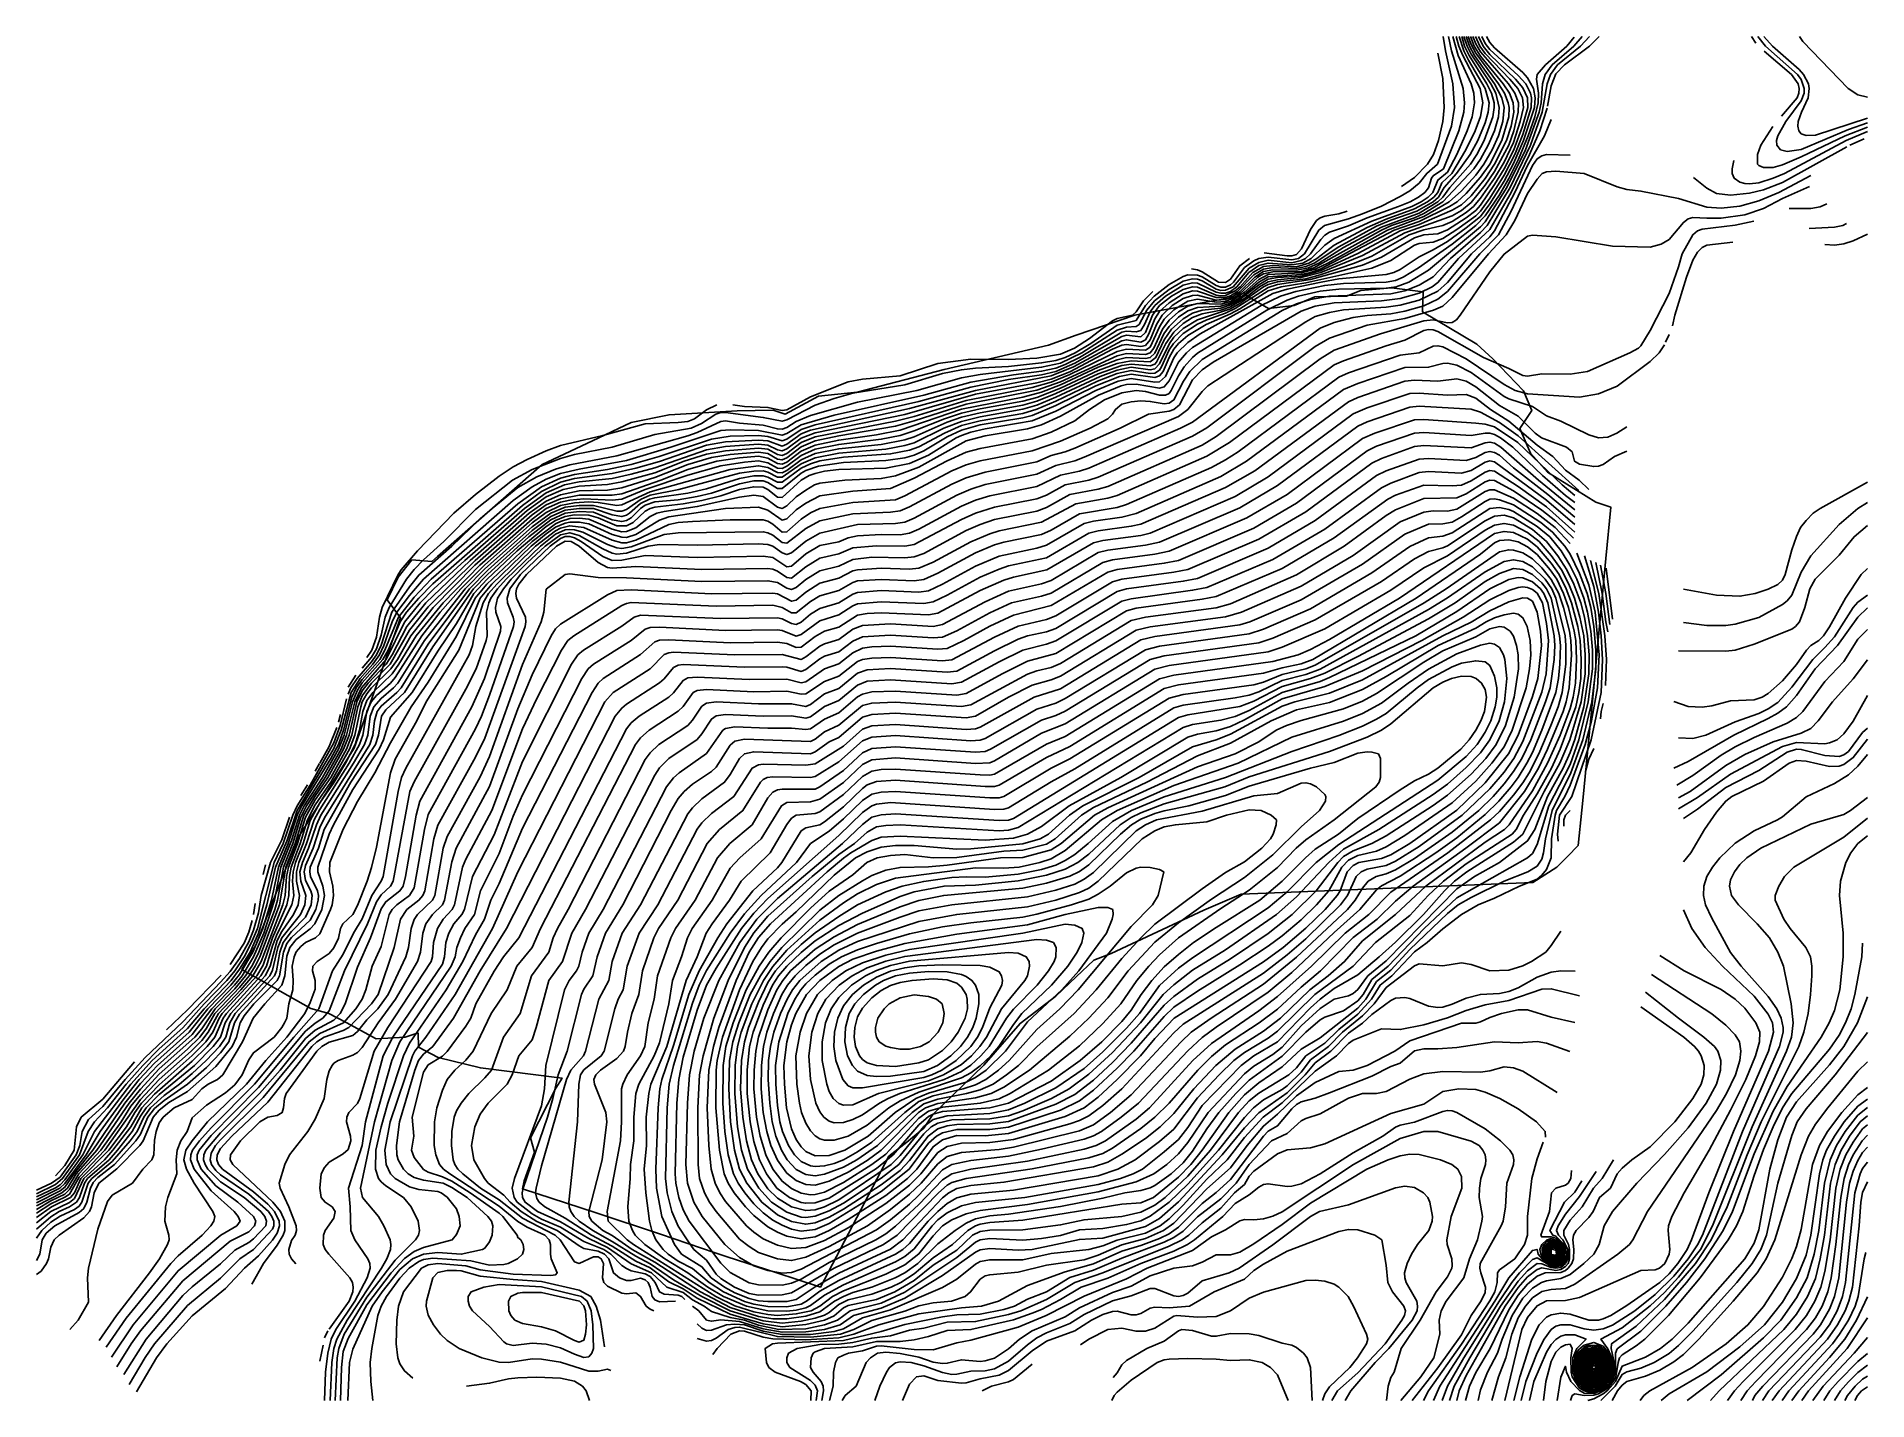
# Model space of a CAD drawing. Header units: metres. Extents: x -65 to 517, y -36 to 397.
import ezdxf

# ---------------------------------------------------------------- set-up
doc = ezdxf.new("R2010")
doc.units = ezdxf.units.M
for name, color, linetype in [('CONTOURS_1M', 3, 'Continuous'), ('CONTOURS_5M_INDEX', 4, 'Continuous'), ('SITE_BOUNDARY', 6, 'Continuous')]:
    doc.layers.add(name, color=color, linetype=linetype)

msp = doc.modelspace()

# ---------------------------------------------------------------- linework, layer by layer
at = {"layer": 'CONTOURS_1M'}
for points in [[(384.92, 397.49, 4), (386.68, 391.49, 4), (390.75, 382.49, 4), (391.59, 379.49, 4), (391.83, 376.49, 4), (391.06, 371.99, 4), (389.54, 367.49, 4), (386.16, 359.99, 4), (383.22, 354.43, 4), (380.22, 351.87, 4), (378.63, 347.99, 4), (377.07, 346.49, 4), (374.82, 344.99, 4), (371.91, 343.49, 4), (359.22, 338.86, 4), (347.22, 333.32, 4), (344.22, 331.17, 4), (339.89, 326.99, 4), (337.22, 325.49, 4), (333.72, 324.92, 4), (326.22, 325.49, 4), (323.22, 324.71, 4), (320.07, 322.49, 4), (316.3, 317.99, 4), (314.23, 316.49, 4), (312.72, 315.99, 4), (311.22, 315.89, 4), (309.72, 316.22, 4), (303.72, 319.12, 4), (302.22, 319.26, 4), (299.22, 318.44, 4), (293.56, 314.99, 4), (290.22, 312.06, 4), (288.72, 309.99, 4), (286.91, 305.99, 4), (285.72, 304.11, 4), (284.22, 303.68, 4), (281.22, 303.86, 4), (279.72, 303.5, 4), (266.22, 295.46, 4), (261.72, 293.23, 4), (258.72, 292.15, 4), (254.22, 291.14, 4), (245.22, 289.95, 4), (231.72, 287.64, 4), (216.72, 283.48, 4), (188.22, 277.13, 4), (177.72, 274.13, 4), (173.22, 271.32, 4), (171.72, 270.76, 4), (164.22, 272.25, 4), (155.22, 272.54, 4), (152.22, 272.3, 4), (136.35, 266.99, 4), (122.22, 262.8, 4), (107.22, 260.04, 4), (101.22, 258.62, 4), (96.72, 256.8, 4), (92.22, 254.36, 4), (86.22, 250.02, 4), (57.73, 224.99, 4), (53.22, 219.79, 4), (49.2, 214.49, 4), (47.72, 211.49, 4), (45.14, 203.99, 4), (43.77, 200.99, 4), (41.62, 197.99, 4), (37.56, 193.49, 4), (34.75, 188.99, 4), (31.55, 176.99, 4), (29.22, 171.17, 4), (17.56, 151.49, 4), (14.22, 141.76, 4), (10.69, 133.49, 4), (7.96, 121.49, 4), (5.27, 112.49, 4), (2.56, 106.49, 4), (-0.78, 101.01, 4), (-3.46, 97.49, 4), (-12.03, 88.49, 4), (-17.28, 82.17, 4), (-28.55, 71.99, 4), (-35.33, 64.49, 4), (-46.87, 49.49, 4), (-50.59, 41.99, 4), (-56.28, 34.11, 4), (-57.78, 32.54, 4), (-59.28, 31.58, 4), (-65.28, 28.69, 4)], [(386.92, 397.49, 6), (388.43, 392.99, 6), (389.94, 389.99, 6), (395.26, 380.99, 6), (396.44, 376.49, 6), (396.18, 373.49, 6), (395.22, 370.12, 6), (392.86, 364.49, 6), (390.41, 359.99, 6), (386.15, 353.99, 6), (382.21, 349.49, 6), (380.39, 346.49, 6), (378.64, 344.99, 6), (373.44, 341.99, 6), (365.22, 339.12, 6), (360.72, 337.19, 6), (348.72, 330.7, 6), (340.87, 325.49, 6), (338.22, 324.38, 6), (335.22, 323.74, 6), (327.72, 324.05, 6), (324.72, 323.6, 6), (321.72, 321.78, 6), (316.51, 316.49, 6), (314.22, 315.07, 6), (312.72, 314.55, 6), (309.72, 314.53, 6), (303.72, 316.6, 6), (302.22, 316.64, 6), (299.22, 315.72, 6), (294.72, 312.91, 6), (291.72, 310.07, 6), (290.22, 307.75, 6), (288.33, 302.99, 6), (287.22, 301.09, 6), (285.72, 300.38, 6), (281.22, 301.15, 6), (279.72, 300.83, 6), (264.36, 292.49, 6), (257.22, 289.63, 6), (233.22, 285.04, 6), (212.22, 279.23, 6), (180.72, 272.37, 6), (177.72, 271.24, 6), (173.22, 267.91, 6), (171.72, 267.33, 6), (167.22, 268.97, 6), (164.22, 269.26, 6), (153.72, 268.64, 6), (147.72, 267.58, 6), (132.72, 262.41, 6), (125.22, 260.31, 6), (117.72, 258.64, 6), (105.72, 256.99, 6), (101.22, 255.85, 6), (95.22, 252.88, 6), (89.22, 248.49, 6), (60.72, 223.55, 6), (56.22, 218.97, 6), (52.35, 214.49, 6), (50.29, 211.49, 6), (46.44, 202.49, 6), (44.79, 199.49, 6), (38.22, 192.05, 6), (36.72, 189.78, 6), (35.14, 185.99, 6), (32.54, 175.49, 6), (30.72, 170.99, 6), (25.58, 161.99, 6), (19.79, 152.99, 6), (18.28, 149.99, 6), (15.72, 141.92, 6), (12.4, 133.49, 6), (10.37, 122.99, 6), (6.95, 112.49, 6), (3.72, 105.01, 6), (0.05, 98.99, 6), (-2.39, 95.99, 6), (-9.62, 88.49, 6), (-15.78, 80.33, 6), (-26.85, 70.49, 6), (-32.28, 64.7, 6), (-37.21, 58.49, 6), (-47.37, 43.49, 6), (-53.28, 36.22, 6), (-56.28, 31.74, 6), (-57.78, 30.62, 6), (-65.28, 26.81, 6)], [(387.75, 397.49, 7), (388.65, 394.49, 7), (390.09, 391.49, 7), (395.79, 382.49, 7), (397.23, 379.49, 7), (398.03, 376.49, 7), (398.12, 374.99, 7), (397.68, 371.99, 7), (394.92, 364.49, 7), (392.55, 359.99, 7), (390.55, 356.99, 7), (383.94, 349.49, 7), (381.77, 346.49, 7), (380.22, 345, 7), (374.22, 341.42, 7), (362.22, 336.94, 7), (350.22, 330.44, 7), (342.37, 325.49, 7), (339.07, 323.99, 7), (335.22, 323.22, 7), (327.72, 323.38, 7), (324.72, 322.83, 7), (321.95, 320.99, 7), (317.22, 316.33, 7), (315.21, 314.99, 7), (312.72, 313.93, 7), (309.72, 313.76, 7), (303.72, 315.3, 7), (302.22, 315.25, 7), (299.22, 314.22, 7), (295.72, 311.99, 7), (292.58, 308.99, 7), (290.77, 305.99, 7), (288.72, 301.06, 7), (287.22, 299.29, 7), (285.72, 298.95, 7), (281.22, 299.64, 7), (279.72, 299.38, 7), (276.72, 298.13, 7), (263.22, 290.98, 7), (257.22, 288.63, 7), (252.72, 287.47, 7), (233.22, 283.8, 7), (210.72, 277.4, 7), (182.22, 271.51, 7), (177.72, 269.84, 7), (173.22, 266.41, 7), (171.72, 265.8, 7), (170.22, 266.15, 7), (167.22, 267.65, 7), (164.22, 267.96, 7), (153.72, 267.18, 7), (147.72, 266.16, 7), (131.22, 260.41, 7), (123.72, 258.37, 7), (117.72, 257.07, 7), (107.22, 255.93, 7), (102.51, 254.99, 7), (96.72, 252.45, 7), (89.81, 247.49, 7), (70.9, 230.99, 7), (61.03, 221.99, 7), (56.67, 217.49, 7), (51.72, 211.41, 7), (45.82, 199.49, 7), (37.96, 190.49, 7), (35.83, 185.99, 7), (33.27, 175.49, 7), (31.51, 170.99, 7), (26.42, 161.99, 7), (20.52, 152.99, 7), (18.72, 149.36, 7), (16.13, 140.99, 7), (13.2, 133.49, 7), (11.35, 122.99, 7), (10.43, 119.99, 7), (5.22, 106.11, 7), (3.12, 101.99, 7), (1.17, 98.99, 7), (-2.28, 94.86, 7), (-8.48, 88.49, 7), (-12.78, 82.11, 7), (-14.98, 79.49, 7), (-26.28, 69.4, 7), (-32.28, 62.96, 7), (-35.87, 58.49, 7), (-46.14, 43.49, 7), (-52.66, 35.99, 7), (-55.46, 31.49, 7), (-57.28, 29.99, 7), (-65.28, 25.8, 7)], [(388.45, 397.49, 8), (389.44, 394.49, 8), (390.72, 391.92, 8), (396.99, 382.49, 8), (398.56, 379.49, 8), (399.71, 374.99, 8), (399.45, 371.99, 8), (398.14, 367.49, 8), (396.22, 362.99, 8), (393.74, 358.49, 8), (391.64, 355.49, 8), (381.81, 344.99, 8), (375.72, 341.27, 8), (372.72, 339.92, 8), (365.39, 337.49, 8), (362.22, 335.99, 8), (340.72, 323.99, 8), (336.72, 322.88, 8), (327.72, 322.73, 8), (324.72, 322.06, 8), (322.99, 320.99, 8), (317.22, 315.71, 8), (315.72, 314.69, 8), (312.72, 313.32, 8), (309.72, 313.05, 8), (303.72, 313.99, 8), (300.72, 313.37, 8), (296.22, 310.61, 8), (293.22, 307.63, 8), (291.72, 305.24, 8), (288.72, 298.81, 8), (287.22, 297.78, 8), (281.22, 298.12, 8), (278.22, 297.41, 8), (263.22, 290.04, 8), (257.22, 287.63, 8), (251.22, 285.99, 8), (230.22, 281.87, 8), (213.72, 276.75, 8), (207.72, 275.21, 8), (182.22, 270.26, 8), (177.72, 268.43, 8), (173.22, 264.99, 8), (171.72, 264.35, 8), (170.22, 264.66, 8), (167.22, 266.33, 8), (164.22, 266.69, 8), (153.72, 265.81, 8), (147.72, 264.76, 8), (140.58, 262.49, 8), (131.22, 258.85, 8), (120.72, 255.92, 8), (116.22, 255.15, 8), (107.22, 254.55, 8), (102.07, 253.49, 8), (96.72, 251.15, 8), (90.72, 246.86, 8), (72.53, 230.99, 8), (58.49, 217.49, 8), (52.41, 209.99, 8), (47.8, 200.99, 8), (45.85, 197.99, 8), (40.09, 191.99, 8), (38.22, 189.54, 8), (36.52, 185.99, 8), (34.06, 175.49, 8), (32.32, 170.99, 8), (27.3, 161.99, 8), (23.12, 155.99, 8), (19.72, 149.99, 8), (16.88, 140.99, 8), (13.99, 133.49, 8), (11.94, 121.49, 8), (5.71, 104.99, 8), (4.24, 101.99, 8), (2.3, 98.99, 8), (-0.78, 95.25, 8), (-8.6, 86.99, 8), (-11.28, 82.33, 8), (-13.41, 79.49, 8), (-17.28, 75.61, 8), (-26.28, 67.72, 8), (-32.28, 61.26, 8), (-35.28, 57.5, 8), (-38.44, 52.49, 8), (-44.89, 43.49, 8), (-51.87, 35.99, 8), (-54.78, 30.99, 8), (-56.28, 29.59, 8), (-60.78, 27.44, 8), (-65.28, 24.71, 8)], [(389.15, 397.49, 9), (390.19, 394.49, 9), (391.81, 391.49, 9), (398.19, 382.49, 9), (400.55, 377.99, 9), (401.26, 374.99, 9), (400.83, 370.49, 9), (399.44, 365.99, 9), (397.43, 361.49, 9), (394.82, 356.99, 9), (392.22, 353.43, 9), (387.72, 348.49, 9), (383.78, 344.99, 9), (375.72, 340.36, 9), (364.17, 335.99, 9), (345.16, 325.49, 9), (341.22, 323.6, 9), (336.72, 322.36, 9), (326.22, 321.83, 9), (323.22, 320.33, 9), (318.72, 316.23, 9), (314.22, 313.33, 9), (311.22, 312.43, 9), (303.72, 312.68, 9), (300.72, 311.83, 9), (297.72, 310, 9), (294.72, 307.32, 9), (292.67, 304.49, 9), (289.85, 298.49, 9), (288.72, 296.98, 9), (287.22, 296.43, 9), (281.22, 296.71, 9), (278.22, 296.02, 9), (260.22, 287.79, 9), (252.72, 285.16, 9), (230.22, 280.69, 9), (213.72, 275.31, 9), (207.72, 273.69, 9), (189.72, 270.59, 9), (182.22, 268.98, 9), (177.72, 267.05, 9), (173.22, 263.61, 9), (171.72, 262.94, 9), (170.22, 263.2, 9), (167.22, 264.96, 9), (164.22, 265.42, 9), (155.22, 264.61, 9), (149.22, 263.67, 9), (141.72, 261.44, 9), (131.22, 257.3, 9), (120.72, 254.02, 9), (116.22, 253.36, 9), (107.22, 253.08, 9), (101.22, 251.83, 9), (96.72, 249.87, 9), (91.3, 245.99, 9), (74.11, 230.99, 9), (59.22, 216.27, 9), (53.22, 208.78, 9), (47.08, 197.99, 9), (41.22, 191.99, 9), (38.22, 187.97, 9), (36.84, 184.49, 9), (34.91, 175.49, 9), (33.2, 170.99, 9), (28.23, 161.99, 9), (23.22, 154.86, 9), (20.22, 149.33, 9), (17.68, 140.99, 9), (14.82, 133.49, 9), (14.19, 130.49, 9), (13.7, 124.49, 9), (13.01, 121.49, 9), (6.11, 103.49, 9), (3.47, 98.99, 9), (-0.32, 94.49, 9), (-7.46, 86.99, 9), (-10.73, 80.99, 9), (-12.78, 78.41, 9), (-16.17, 74.99, 9), (-26.28, 66.02, 9), (-32.28, 59.63, 9), (-43.63, 43.49, 9), (-51.78, 34.94, 9), (-54.78, 29.59, 9), (-56.28, 28.56, 9), (-60.78, 26.46, 9), (-65.28, 23.5, 9)], [(390.56, 397.49, 11), (391.74, 394.49, 11), (393.72, 391.32, 11), (400.97, 382.49, 11), (402.96, 379.49, 11), (404.15, 376.49, 11), (404.3, 373.49, 11), (403.43, 368.99, 11), (402, 364.49, 11), (398.22, 356.93, 11), (395.22, 352.44, 11), (390.72, 346.92, 11), (387.72, 344.07, 11), (384.72, 342.3, 11), (374.22, 337.8, 11), (368.22, 335.74, 11), (354.72, 328.57, 11), (342.72, 323, 11), (336.72, 321.37, 11), (329.22, 320.91, 11), (326.22, 320.36, 11), (323.22, 318.63, 11), (317.22, 313.91, 11), (314.22, 312.24, 11), (311.22, 311.2, 11), (305.26, 310.49, 11), (302.22, 309.56, 11), (299.22, 307.82, 11), (295.54, 304.49, 11), (293.22, 301.1, 11), (290.53, 295.49, 11), (288.72, 294.07, 11), (282.72, 294.44, 11), (278.22, 293.58, 11), (272.22, 291.31, 11), (260.22, 285.78, 11), (252.72, 282.81, 11), (248.22, 281.59, 11), (234.72, 279.19, 11), (228.72, 277.82, 11), (223.29, 275.99, 11), (213.72, 272.14, 11), (209.22, 270.72, 11), (203.22, 269.52, 11), (189.72, 267.88, 11), (182.22, 266.34, 11), (177.72, 264.33, 11), (173.22, 260.91, 11), (171.72, 260.2, 11), (170.22, 260.34, 11), (167.22, 262.05, 11), (164.22, 262.63, 11), (159.72, 262.25, 11), (152.22, 261.05, 11), (141.72, 258.12, 11), (128.22, 253.49, 11), (120.72, 250.43, 11), (117.72, 250.18, 11), (108.72, 250.58, 11), (104.22, 250.12, 11), (101.22, 249.46, 11), (96.72, 247.44, 11), (92.22, 244.14, 11), (75.58, 229.49, 11), (63.94, 217.49, 11), (55.38, 206.99, 11), (49.92, 197.99, 11), (47.74, 194.99, 11), (41.57, 188.99, 11), (39.72, 186.46, 11), (38.41, 182.99, 11), (37.41, 176.99, 11), (35.99, 172.49, 11), (32.91, 166.49, 11), (29.32, 160.49, 11), (24.72, 153.95, 11), (21.72, 148.35, 11), (19.47, 140.99, 11), (17.06, 134.99, 11), (16.27, 131.99, 11), (16.1, 128.99, 11), (16.46, 124.49, 11), (15.88, 121.49, 11), (11.22, 112.32, 11), (9.72, 108.49, 11), (7.75, 101.99, 11), (5.97, 98.99, 11), (-4.94, 86.99, 11), (-6, 85.49, 11), (-8.58, 79.49, 11), (-11.03, 76.49, 11), (-15.78, 71.78, 11), (-27.78, 61.32, 11), (-31.8, 56.99, 11), (-35.29, 50.99, 11), (-41.02, 43.49, 11), (-43.66, 40.49, 11), (-50.22, 34.49, 11), (-53.28, 28.12, 11), (-54.78, 26.93, 11), (-60.78, 23.99, 11), (-65.28, 20.39, 11)], [(391.33, 397.49, 12), (392.22, 395.15, 12), (393.72, 392.69, 12), (402.62, 382.49, 12), (404.69, 379.49, 12), (405.78, 376.49, 12), (405.73, 373.49, 12), (404.3, 367.49, 12), (402.72, 363, 12), (398.22, 354.64, 12), (395.22, 350.28, 12), (390.72, 344.74, 12), (387.72, 342.27, 12), (384.72, 340.57, 12), (369.72, 335.17, 12), (356.22, 327.9, 12), (343.01, 322.49, 12), (336.72, 320.87, 12), (329.22, 320.22, 12), (326.22, 319.59, 12), (323.51, 317.99, 12), (318.72, 314.28, 12), (314.22, 311.64, 12), (311.22, 310.58, 12), (305.22, 309.34, 12), (302.22, 308.17, 12), (299.22, 306.28, 12), (296.22, 303.58, 12), (293.73, 299.99, 12), (290.73, 293.99, 12), (290.22, 293.4, 12), (288.72, 292.81, 12), (282.72, 293.4, 12), (279.72, 292.97, 12), (272.22, 290.27, 12), (258.72, 284.02, 12), (252.72, 281.62, 12), (248.22, 280.32, 12), (234.72, 277.93, 12), (228.72, 276.52, 12), (224.22, 274.93, 12), (213.72, 270.32, 12), (210.72, 269.3, 12), (203.22, 267.85, 12), (189.72, 266.48, 12), (182.22, 265, 12), (177.72, 262.99, 12), (173.22, 259.6, 12), (171.72, 258.85, 12), (170.22, 258.94, 12), (167.22, 260.53, 12), (164.22, 261.08, 12), (155.22, 259.86, 12), (129.72, 252.84, 12), (120.72, 248.61, 12), (119.22, 248.47, 12), (113.22, 249.41, 12), (110.22, 249.58, 12), (105.72, 249.29, 12), (101.22, 248.44, 12), (96.72, 246.27, 12), (92.22, 242.89, 12), (77.22, 229.63, 12), (69.63, 221.99, 12), (63.06, 214.49, 12), (57.18, 206.99, 12), (48.72, 193.76, 12), (47.2, 191.99, 12), (42.72, 188.01, 12), (41.06, 185.99, 12), (39.68, 182.99, 12), (38.44, 175.49, 12), (37.36, 172.49, 12), (34.13, 166.49, 12), (24.72, 151.83, 12), (22.97, 148.49, 12), (20.51, 140.99, 12), (18.09, 134.99, 12), (17.29, 131.99, 12), (17.3, 128.99, 12), (18.3, 124.49, 12), (17.87, 121.49, 12), (16.43, 118.49, 12), (12.72, 113, 12), (11.22, 110.12, 12), (8.94, 101.99, 12), (7.34, 98.99, 12), (-3.56, 86.99, 12), (-5.33, 83.99, 12), (-6.86, 79.49, 12), (-9.1, 76.49, 12), (-15.07, 70.49, 12), (-26.28, 61.18, 12), (-30.48, 56.99, 12), (-32.28, 54.36, 12), (-34.85, 49.49, 12), (-39.61, 43.49, 12), (-42.23, 40.49, 12), (-49.06, 34.49, 12), (-50.04, 32.99, 12), (-51.68, 28.49, 12), (-52.62, 26.99, 12), (-54.78, 25.51, 12), (-58.15, 23.99, 12), (-60.78, 22.38, 12), (-65.28, 18.37, 12)], [(392.12, 397.49, 13), (393.5, 394.49, 13), (395.22, 392.09, 13), (403.07, 383.99, 13), (405.58, 380.99, 13), (407.08, 377.99, 13), (407.36, 374.99, 13), (406.35, 370.49, 13), (404.22, 363.85, 13), (401.22, 357.55, 13), (398.22, 352.5, 13), (393.72, 346.11, 13), (391.53, 343.49, 13), (389.22, 341.57, 13), (384.72, 338.77, 13), (381.72, 337.48, 13), (375.72, 336.11, 13), (371.1, 334.49, 13), (359.22, 327.74, 13), (353.72, 325.49, 13), (342.72, 321.75, 13), (338.22, 320.55, 13), (329.22, 319.53, 13), (326.22, 318.72, 13), (324.72, 317.96, 13), (317.22, 312.63, 13), (314.22, 310.99, 13), (303.72, 307.51, 13), (299.22, 304.74, 13), (296.22, 301.91, 13), (294.83, 299.99, 13), (291.72, 293.49, 13), (290.22, 291.91, 13), (288.72, 291.62, 13), (282.72, 292.38, 13), (278.22, 291.49, 13), (272.86, 289.49, 13), (258.72, 282.86, 13), (252.72, 280.38, 13), (248.22, 279.04, 13), (234.72, 276.66, 13), (228.72, 275.19, 13), (223.13, 272.99, 13), (213.72, 268.41, 13), (210.72, 267.47, 13), (204.72, 266.36, 13), (189.72, 265.06, 13), (182.22, 263.63, 13), (177.72, 261.65, 13), (171.72, 257.42, 13), (170.22, 257.48, 13), (167.22, 258.99, 13), (165.72, 259.42, 13), (162.72, 259.39, 13), (158.22, 258.69, 13), (138.93, 253.49, 13), (129.72, 251.69, 13), (126.87, 250.49, 13), (122.22, 247.2, 13), (120.72, 246.69, 13), (119.22, 246.69, 13), (111.72, 248.49, 13), (107.22, 248.45, 13), (102.72, 247.89, 13), (98.22, 246.06, 13), (92.22, 241.67, 13), (77.22, 228.29, 13), (71, 221.99, 13), (57.98, 205.49, 13), (49.5, 191.99, 13), (48.21, 190.49, 13), (44.22, 187.12, 13), (41.96, 184.49, 13), (40.79, 181.49, 13), (40, 175.49, 13), (38.93, 172.49, 13), (35.49, 166.49, 13), (25.12, 149.99, 13), (23.66, 146.99, 13), (21.18, 139.49, 13), (19.24, 134.99, 13), (18.45, 131.99, 13), (18.68, 128.99, 13), (20.3, 124.49, 13), (19.98, 121.49, 13), (18.61, 118.49, 13), (12.71, 110.99, 13), (11.39, 107.99, 13), (9.72, 100.71, 13), (8.81, 98.99, 13), (-2.14, 86.99, 13), (-3.9, 83.99, 13), (-5.16, 79.49, 13), (-7.11, 76.49, 13), (-11.33, 71.99, 13), (-15.78, 67.85, 13), (-19.81, 64.49, 13), (-24.78, 60.91, 13), (-29.09, 56.99, 13), (-31.24, 53.99, 13), (-33.35, 49.49, 13), (-35.55, 46.49, 13), (-41.28, 39.93, 13), (-47.74, 34.49, 13), (-48.85, 32.99, 13), (-50.95, 26.99, 13), (-51.78, 25.74, 13), (-53.28, 24.66, 13), (-57.78, 22.5, 13), (-60.78, 20.62, 13), (-63.61, 17.99, 13), (-65.28, 15.58, 13)], [(393.05, 397.49, 14), (394.55, 394.49, 14), (396.72, 391.77, 14), (404.91, 383.99, 14), (407.22, 381.23, 14), (408.65, 377.99, 14), (408.73, 374.99, 14), (407.07, 368.99, 14), (404.31, 361.49, 14), (401.22, 355.41, 14), (398.22, 350.43, 14), (393.72, 343.92, 14), (392.22, 342.23, 14), (389.22, 339.89, 14), (383.22, 336.12, 14), (380.22, 334.85, 14), (375.72, 334.45, 14), (372.72, 333.57, 14), (362.22, 327.4, 14), (356.22, 324.86, 14), (339.72, 320.26, 14), (329.22, 318.66, 14), (326.22, 317.77, 14), (315.72, 311.03, 14), (312.72, 309.58, 14), (306.72, 307.49, 14), (303.72, 306.09, 14), (299.22, 303.12, 14), (296.1, 299.99, 14), (294.72, 297.88, 14), (292.36, 292.49, 14), (291.72, 291.49, 14), (290.22, 290.51, 14), (288.72, 290.43, 14), (282.72, 291.33, 14), (278.22, 290.42, 14), (271.95, 287.99, 14), (258.72, 281.6, 14), (252.72, 279.08, 14), (248.22, 277.72, 14), (234.72, 275.37, 14), (228.72, 273.83, 14), (223.31, 271.49, 14), (215.22, 267.09, 14), (212.22, 266.01, 14), (206.22, 264.82, 14), (191.22, 263.77, 14), (183.72, 262.62, 14), (180.72, 261.72, 14), (177.72, 260.27, 14), (171.72, 255.82, 14), (170.22, 255.84, 14), (167.22, 257.43, 14), (165.72, 257.86, 14), (162.72, 257.83, 14), (158.22, 256.99, 14), (147.72, 253.78, 14), (141.72, 252.4, 14), (131.22, 250.9, 14), (129.59, 250.49, 14), (126.72, 249.08, 14), (123.19, 245.99, 14), (122.22, 245.33, 14), (120.72, 244.93, 14), (117.72, 245.44, 14), (111.72, 247.45, 14), (107.22, 247.5, 14), (102.72, 246.95, 14), (98.22, 244.98, 14), (92.22, 240.49, 14), (78.31, 227.99, 14), (72.32, 221.99, 14), (59.22, 204.4, 14), (50.6, 190.49, 14), (49.26, 188.99, 14), (44.22, 184.7, 14), (42.98, 182.99, 14), (42.09, 179.99, 14), (41.64, 175.49, 14), (40.64, 172.49, 14), (26.22, 149.15, 14), (24.72, 146.05, 14), (22.61, 139.49, 14), (20.22, 134.05, 14), (19.8, 131.99, 14), (20.22, 129.27, 14), (21.92, 125.99, 14), (22.35, 124.49, 14), (22.03, 121.49, 14), (20.22, 117.61, 14), (15.72, 113.01, 14), (13.06, 109.49, 14), (12.02, 106.49, 14), (10.95, 100.49, 14), (10.35, 98.99, 14), (-0.78, 86.76, 14), (-2.37, 83.99, 14), (-4.17, 77.99, 14), (-6.78, 74.5, 14), (-11.28, 69.83, 14), (-17.28, 64.53, 14), (-24.78, 59.34, 14), (-27.78, 56.73, 14), (-29.89, 53.99, 14), (-32.28, 48.61, 14), (-33.7, 46.49, 14), (-40.51, 38.99, 14), (-45.78, 34.82, 14), (-47.28, 33.21, 14), (-48.15, 31.49, 14), (-49.36, 26.99, 14), (-50.28, 24.97, 14), (-51.78, 23.66, 14), (-59.49, 19.49, 14), (-62.28, 17.14, 14), (-63.51, 14.99, 14), (-64.28, 10.49, 14), (-65.28, 8.43, 14)], [(395.68, 397.49, 16), (396.72, 395.62, 16), (398.22, 393.97, 16), (407.22, 386.08, 16), (408.72, 384.35, 16), (410.59, 380.99, 16), (411.13, 377.99, 16), (410.89, 374.99, 16), (407.44, 364.49, 16), (404.22, 357.17, 16), (401.22, 351.52, 16), (396.72, 344.32, 16), (393.72, 340.36, 16), (389.22, 336.67, 16), (383.22, 332.34, 16), (378.72, 329.68, 16), (374.22, 327.51, 16), (368.22, 323.49, 16), (366.21, 322.49, 16), (363.72, 321.88, 16), (348.72, 320.45, 16), (343.13, 319.49, 16), (332.22, 317.17, 16), (327.72, 315.81, 16), (304.65, 302.99, 16), (300.72, 300.29, 16), (297.29, 296.99, 16), (296.22, 295.43, 16), (293.6, 289.49, 16), (291.72, 287.78, 16), (290.22, 287.62, 16), (282.72, 288.79, 16), (278.58, 287.99, 16), (271.44, 284.99, 16), (258.72, 278.47, 16), (251.22, 275.39, 16), (236.22, 272.81, 16), (231.72, 271.78, 16), (228.72, 270.74, 16), (227.03, 269.99, 16), (218.22, 264.48, 16), (212.22, 261.8, 16), (204.72, 260.3, 16), (189.72, 259.84, 16), (185.22, 259.34, 16), (182.22, 258.65, 16), (180.36, 257.99, 16), (177.72, 256.48, 16), (171.72, 250.96, 16), (170.22, 251.07, 16), (167.22, 253.57, 16), (165.72, 254.24, 16), (162.72, 254.41, 16), (158.22, 253.56, 16), (152.22, 251.57, 16), (146.22, 250.04, 16), (140.22, 249, 16), (131.22, 247.94, 16), (129.72, 247.52, 16), (128.22, 246.63, 16), (124.35, 242.99, 16), (122.22, 241.94, 16), (119.22, 241.99, 16), (113.22, 244.56, 16), (110.22, 245.38, 16), (105.72, 245.46, 16), (102.72, 245, 16), (99.72, 243.72, 16), (96.72, 241.74, 16), (87.54, 233.99, 16), (77.92, 224.99, 16), (73.75, 220.49, 16), (68.22, 210.9, 16), (62.22, 202.11, 16), (54.07, 188.99, 16), (47.22, 181.15, 16), (44.97, 173.99, 16), (43.6, 170.99, 16), (35.22, 158.18, 16), (29.07, 146.99, 16), (27.72, 144, 16), (24.1, 133.49, 16), (24.09, 131.99, 16), (25.68, 127.49, 16), (26.26, 124.49, 16), (25.38, 119.99, 16), (23.13, 115.49, 16), (21.72, 113.88, 16), (17.22, 110.45, 16), (15.22, 107.99, 16), (14.22, 105.21, 16), (13.64, 98.99, 16), (12.66, 95.99, 16), (7.22, 89.99, 16), (3.6, 85.49, 16), (0.21, 77.99, 16), (-6.07, 67.49, 16), (-7.81, 65.99, 16), (-10.74, 64.49, 16), (-12.78, 63, 16), (-15.78, 59.63, 16), (-21.52, 56.99, 16), (-25.01, 53.99, 16), (-26.28, 52.24, 16), (-27.26, 49.49, 16), (-27.78, 46.72, 16), (-28.02, 41.99, 16), (-28.68, 40.49, 16), (-31.55, 37.49, 16), (-34.8, 32.99, 16), (-41.28, 29.17, 16), (-42.78, 27.25, 16), (-45.78, 18.43, 16), (-48.83, 5.99, 16), (-49.11, 2.99, 16), (-48.78, -4.77, 16), (-52.04, -10.51, 16), (-54.67, -13.51, 16)], [(423.55, 397.31, 17), (421.14, 394.49, 17), (414.38, 388.49, 17), (411.75, 385.49, 17), (411.51, 383.99, 17), (412.15, 379.49, 17), (412.07, 376.49, 17), (411.01, 371.99, 17), (408.89, 365.99, 17), (405.77, 358.49, 17), (402.72, 352.39, 17), (399.72, 347.21, 17), (395.22, 340.47, 17), (392.22, 337.48, 17), (384.72, 331.53, 17), (374.01, 323.99, 17), (369.16, 320.99, 17), (366.72, 320, 17), (363.72, 319.4, 17), (350.22, 318.98, 17), (344.22, 318.38, 17), (334.99, 316.49, 17), (330.19, 314.99, 17), (323.97, 311.99, 17), (302.22, 298.72, 17), (300.22, 296.99, 17), (297.75, 293.99, 17), (294.72, 288.11, 17), (293.22, 286.18, 17), (291.72, 285.75, 17), (284.22, 287.04, 17), (281.22, 286.9, 17), (279.47, 286.49, 17), (272.26, 283.49, 17), (260.22, 276.84, 17), (254.22, 274.12, 17), (249.72, 272.78, 17), (236.22, 270.59, 17), (230.22, 268.99, 17), (215.22, 260.63, 17), (207.72, 257.86, 17), (203.22, 256.98, 17), (191.64, 256.49, 17), (183.72, 255.58, 17), (182.03, 254.99, 17), (179.22, 253.34, 17), (176.22, 251.17, 17), (173.22, 248.39, 17), (171.72, 247.54, 17), (170.22, 247.94, 17), (165.72, 251.31, 17), (162.72, 251.76, 17), (158.22, 251.14, 17), (144.72, 248.11, 17), (134.22, 246.55, 17), (131.92, 245.99, 17), (129.72, 244.93, 17), (125.22, 241.34, 17), (122.22, 240.14, 17), (120.72, 240.12, 17), (117.72, 240.88, 17), (110.22, 244.08, 17), (107.22, 244.43, 17), (104.22, 244.27, 17), (101.22, 243.4, 17), (99.72, 242.63, 17), (92.21, 236.99, 17), (77.87, 223.49, 17), (74.15, 218.99, 17), (68.22, 206.91, 17), (59.22, 192.25, 17), (53.79, 184.49, 17), (47.22, 173.05, 17), (42.29, 163.49, 17), (36.72, 154.33, 17), (32.22, 145.55, 17), (27.93, 134.99, 17), (27.78, 131.99, 17), (28.88, 127.49, 17), (29.09, 124.49, 17), (28.65, 121.49, 17), (28.11, 119.99, 17), (24.72, 112.32, 17), (23.36, 110.99, 17), (20.23, 109.49, 17), (18.72, 108.29, 17), (17.22, 106.6, 17), (16.57, 104.99, 17), (16, 101.99, 17), (16.32, 97.49, 17), (16.18, 94.49, 17), (14.9, 89.99, 17), (14.24, 85.49, 17), (13.53, 83.99, 17), (12.72, 82.47, 17), (10.2, 79.49, 17), (3.72, 74.5, 17), (2.22, 72.25, 17), (0.06, 67.49, 17), (-2.28, 64.34, 17), (-5.28, 61.73, 17), (-11.28, 57.87, 17), (-15.78, 53.76, 17), (-17.44, 49.49, 17), (-19.42, 46.49, 17), (-20.63, 43.49, 17), (-20.88, 40.49, 17), (-20.67, 35.99, 17), (-23.52, 28.49, 17), (-24.28, 25.49, 17), (-24.55, 20.99, 17), (-23.27, 16.49, 17), (-23.19, 14.99, 17), (-23.68, 13.49, 17), (-26.26, 8.99, 17), (-29.41, 4.49, 17), (-39.91, -9.01, 17), (-45.35, -16.94, 17)], [(426.1, 397.49, 18), (423.37, 394.49, 18), (416.51, 388.49, 18), (414.32, 385.49, 18), (413.44, 382.49, 18), (413, 376.49, 18), (412.39, 373.49, 18), (407.99, 361.49, 18), (402.11, 349.49, 18), (395.22, 338.65, 18), (393.72, 337.07, 18), (377.22, 323.29, 18), (370.99, 319.49, 18), (366.93, 317.99, 18), (363.72, 317.5, 18), (348.72, 317.19, 18), (342.72, 316.56, 18), (335.84, 314.99, 18), (332.22, 313.73, 18), (325.78, 310.49, 18), (303.72, 296.82, 18), (302.15, 295.49, 18), (299.57, 292.49, 18), (297.72, 289.66, 18), (295.35, 284.99, 18), (294.72, 284.07, 18), (293.64, 283.49, 18), (291.72, 283.52, 18), (287.22, 284.69, 18), (284.22, 285.03, 18), (279.72, 284.31, 18), (274.19, 281.99, 18), (269.44, 278.99, 18), (264.72, 275.33, 18), (257.22, 271.75, 18), (251.22, 269.69, 18), (234.72, 266.61, 18), (230.22, 265.4, 18), (224.22, 262.69, 18), (213.72, 257.1, 18), (206.22, 253.81, 18), (194.22, 252.99, 18), (183.72, 251.49, 18), (179.22, 249.18, 18), (176.22, 247.07, 18), (173.22, 244.24, 18), (171.72, 243.81, 18), (167.22, 246.98, 18), (164.22, 247.92, 18), (153.72, 247.44, 18), (135.72, 244.85, 18), (132.72, 243.82, 18), (125.22, 239.22, 18), (122.22, 238.3, 18), (120.72, 238.37, 18), (117.72, 239.19, 18), (110.22, 242.58, 18), (107.22, 243.18, 18), (104.22, 243.14, 18), (102.72, 242.84, 18), (99.72, 241.52, 18), (96.72, 239.46, 18), (91.91, 235.49, 18), (79.41, 223.49, 18), (75.72, 218.99, 18), (68.99, 202.49, 18), (58.57, 185.99, 18), (55.6, 179.99, 18), (48.72, 167.86, 18), (47.23, 163.49, 18), (42.72, 139.79, 18), (41.22, 133.41, 18), (39.78, 128.99, 18), (36.72, 121.26, 18), (35.24, 118.49, 18), (32.07, 115.49, 18), (31.36, 113.99, 18), (30.72, 110.91, 18), (29.22, 107.85, 18), (27.72, 106.04, 18), (23.89, 103.49, 18), (22.52, 101.99, 18), (22.38, 100.49, 18), (23.31, 97.49, 18), (23.22, 94.66, 18), (21.72, 90.45, 18), (19.95, 86.99, 18), (14.22, 79.49, 18), (7.56, 71.99, 18), (1.49, 64.49, 18), (-10.99, 52.49, 18), (-15.88, 46.49, 18), (-17.88, 43.49, 18), (-18.46, 40.49, 18), (-17.62, 37.49, 18), (-15.16, 32.99, 18), (-9.21, 23.99, 18), (-8.62, 22.49, 18), (-8.95, 20.99, 18), (-9.87, 19.49, 18), (-12.66, 16.49, 18), (-20.28, 9.91, 18), (-22.57, 7.49, 18), (-36.78, -9.91, 18), (-43.15, -19.14, 18)], [(428.35, 397.49, 19), (425.52, 394.49, 19), (418.25, 388.49, 19), (415.96, 385.49, 19), (414.9, 382.49, 19), (413.33, 373.49, 19), (409.58, 362.99, 19), (403.14, 349.49, 19), (395.9, 337.49, 19), (393.72, 335.21, 19), (384.16, 326.99, 19), (378.72, 321.12, 19), (374.22, 318.44, 19), (369.72, 316.7, 19), (365.22, 315.75, 19), (345.72, 315.04, 19), (339.72, 313.95, 19), (335.22, 312.56, 19), (330.72, 310.45, 19), (305.22, 294.85, 19), (301.34, 290.99, 19), (299.31, 287.99, 19), (296.26, 281.99, 19), (294.72, 280.93, 19), (293.22, 280.76, 19), (288.72, 281.54, 19), (285.72, 281.7, 19), (282.72, 281.42, 19), (279.72, 280.65, 19), (277.68, 278.99, 19), (276.76, 277.49, 19), (275.26, 275.99, 19), (269.61, 272.99, 19), (260.22, 268.9, 19), (251.22, 265.8, 19), (234.72, 262.63, 19), (230.22, 261.36, 19), (225.72, 259.51, 19), (210.72, 251.49, 19), (207.72, 250.29, 19), (194.22, 249.39, 19), (183.72, 247.54, 19), (180.72, 246.11, 19), (177.72, 244.11, 19), (173.22, 240.04, 19), (171.72, 240.01, 19), (168.72, 242.49, 19), (167.22, 243.45, 19), (165.72, 243.92, 19), (155.22, 243.89, 19), (143.22, 243.39, 19), (138.72, 243.02, 19), (135.72, 242.42, 19), (125.22, 237.46, 19), (122.22, 236.59, 19), (120.72, 236.6, 19), (117.72, 237.4, 19), (108.72, 241.46, 19), (104.22, 241.99, 19), (101.22, 241.21, 19), (99.72, 240.42, 19), (93.36, 235.49, 19), (80.99, 223.49, 19), (78.37, 220.49, 19), (76.66, 217.49, 19), (74.35, 209.99, 19), (73.29, 203.99, 19), (72.28, 200.99, 19), (52.11, 164.99, 19), (50.75, 161.99, 19), (49.67, 157.49, 19), (44.92, 130.49, 19), (44.26, 128.99, 19), (41.31, 124.49, 19), (38.22, 117.11, 19), (35.43, 112.49, 19), (32.22, 105.8, 19), (28.83, 100.49, 19), (24.4, 88.49, 19), (16.47, 79.49, 19), (3.99, 64.49, 19), (-9.78, 50.59, 19), (-13.54, 46.49, 19), (-15.69, 43.49, 19), (-16.25, 41.99, 19), (-16.34, 40.49, 19), (-15.16, 37.49, 19), (-9.78, 30.63, 19), (-2.45, 23.99, 19), (-1.16, 22.49, 19), (-0.57, 20.99, 19), (-1.59, 19.49, 19), (-6.76, 16.49, 19), (-20.28, 5.21, 19), (-34.6, -12.01, 19), (-41.48, -22.31, 19)], [(383.53, 397.49, 3), (384.48, 392.99, 3), (388.25, 380.99, 3), (388.69, 376.49, 3), (388.43, 373.49, 3), (386.86, 367.49, 3), (381.92, 355.49, 3), (378.72, 353.19, 3), (378.12, 352.49, 3), (377.22, 349.39, 3), (376.06, 347.99, 3), (374.04, 346.49, 3), (371.36, 344.99, 3), (367.64, 343.49, 3), (357.72, 339.87, 3), (351.72, 337.34, 3), (345.72, 335.36, 3), (344.22, 334.39, 3), (342.99, 332.99, 3), (339.69, 328.49, 3), (338.05, 326.99, 3), (336.72, 326.29, 3), (333.72, 325.6, 3), (326.22, 326.39, 3), (323.22, 325.72, 3), (320.22, 323.91, 3), (315.06, 317.99, 3), (312.72, 316.86, 3), (311.22, 316.78, 3), (309.72, 317.21, 3), (305.22, 319.82, 3), (303.72, 320.37, 3), (302.22, 320.53, 3), (299.22, 319.76, 3), (294.72, 317.15, 3), (290.06, 313.49, 3), (287.69, 310.49, 3), (285.18, 305.99, 3), (284.22, 305.35, 3), (281.22, 305.17, 3), (278.22, 304.14, 3), (267.01, 296.99, 3), (260.22, 293.74, 3), (254.22, 292.38, 3), (234.72, 290.04, 3), (228.72, 289.05, 3), (214.5, 284.99, 3), (195.72, 281.25, 3), (180.72, 277.01, 3), (176.22, 275.13, 3), (173.22, 273.26, 3), (171.72, 272.71, 3), (170.22, 272.81, 3), (165.72, 273.96, 3), (158.22, 274.6, 3), (153.72, 275.31, 3), (152.22, 275.17, 3), (144.72, 271.67, 3), (141.72, 270.63, 3), (119.22, 264.21, 3), (104.22, 261.36, 3), (99.72, 260.01, 3), (93.72, 257.55, 3), (87.72, 254.12, 3), (79.55, 247.49, 3), (75.72, 244.21, 3), (66.67, 235.49, 3), (56.22, 226.34, 3), (53.22, 222.59, 3), (47.66, 214.49, 3), (44.22, 204.05, 3), (42.82, 200.99, 3), (41.22, 198.75, 3), (36.59, 193.49, 3), (34.62, 190.49, 3), (33.72, 188.44, 3)], [(381.9, 397.49, 2), (382.57, 392.99, 2), (384.97, 382.49, 2), (385.49, 374.99, 2), (384.5, 368.99, 2), (380.01, 356.99, 2), (376.62, 353.99, 2), (374.22, 350.93, 2), (371.22, 348.48, 2), (368.22, 346.68, 2), (362.22, 343.62, 2), (356.22, 341.2, 2), (351.72, 339.55, 2), (344.11, 337.49, 2), (342.36, 335.99, 2), (337.81, 328.49, 2), (335.86, 326.99, 2), (333.72, 326.53, 2), (326.22, 327.4, 2), (323.22, 326.91, 2), (321.72, 326.25, 2), (318.72, 324.11, 2), (315.26, 319.49, 2), (314.22, 318.59, 2), (312.72, 317.87, 2), (311.22, 317.83, 2), (309.72, 318.33, 2), (305.22, 321.11, 2), (303.72, 321.69, 2), (300.72, 321.77, 2), (299.22, 321.25, 2), (294.72, 318.66, 2), (290, 314.99, 2), (287.26, 311.99, 2), (284.22, 307.28, 2), (278.22, 305.72, 2), (269.82, 299.99, 2), (264.85, 296.99, 2), (261.7, 295.49, 2), (258.72, 294.58, 2), (254.22, 293.78, 2), (243.72, 292.67, 2), (233.22, 292.12, 2), (228.72, 291.58, 2), (222.72, 290.37, 2), (210.72, 286.81, 2), (194.22, 284.13, 2), (188.22, 282.46, 2), (182.22, 280.35, 2), (173.22, 275.67, 2), (171.72, 275.24, 2), (165.72, 276.45, 2), (153.72, 278.05, 2), (152.22, 277.97, 2), (150.63, 277.49, 2), (146.07, 274.49, 2), (142.84, 272.99, 2), (131.22, 271.03, 2), (117.66, 266.99, 2), (105.72, 264.7, 2), (101.22, 263.38, 2), (92.22, 259.93, 2), (86.02, 256.49, 2), (74.22, 247.14, 2), (64.21, 236.99, 2), (57.72, 231.18, 2), (54.72, 228.05, 2), (52.36, 224.99, 2), (46.76, 215.99, 2), (45.52, 212.99, 2), (44.22, 207.28, 2), (42.72, 202.89, 2), (41.22, 200.21, 2), (38.22, 196.7, 2)], [(516.72, 370.09, 19), (510.72, 367.97, 19), (495.72, 361.62, 19), (491.22, 360.98, 19), (489.13, 361.49, 19), (487.9, 362.99, 19), (487.85, 364.49, 19), (488.28, 365.99, 19), (490.81, 370.49, 19), (495.72, 377.09, 19), (496.62, 379.49, 19), (496.67, 380.99, 19), (495.72, 383.84, 19), (494.51, 385.49, 19), (484.37, 394.49, 19), (481.92, 397.49, 19)], [(516.72, 371.62, 18), (500.22, 366.19, 18), (497.22, 366.07, 18), (495.72, 366.63, 18), (494.96, 367.49, 18), (494.61, 368.99, 18), (494.7, 370.49, 18), (495.73, 373.49, 18), (497.94, 377.99, 18), (498.25, 380.99, 18), (497.98, 382.49, 18), (496.38, 385.49, 18), (495.02, 386.99, 18), (486.53, 394.49, 18), (483.77, 397.49, 18)], [(495.14, 397.49, 18), (496.21, 395.99, 18), (510.66, 380.99, 18), (513.72, 378.94, 18), (516.72, 378.21, 18)], [(380.22, 392.28, 1), (381.72, 384.15, 1), (382.22, 374.99, 1), (381.81, 370.49, 1), (380.42, 364.49, 1), (378.83, 359.99, 1), (376.86, 356.99, 1), (372.72, 352.68, 1), (368.6, 349.87, 1)], [(416.22, 371.13, 21), (414.12, 365.99, 21), (408.72, 356.56, 21), (404.66, 347.99, 21), (398.22, 335.71, 21), (396.72, 333.87, 21), (390.85, 328.49, 21), (383.22, 319.37, 21), (380.22, 316.62, 21), (374.22, 313.69, 21), (368.22, 312.12, 21), (363.72, 311.45, 21), (350.22, 310.64, 21), (345.72, 309.84, 21), (341.22, 308.5, 21), (338.22, 306.87, 21), (307.1, 286.49, 21), (305.22, 284.71, 21), (300.64, 278.99, 21), (297.72, 276.69, 21), (267.72, 263.77, 21), (264.72, 262.62, 21), (258.72, 261.21, 21), (252.72, 258.4, 21), (236.22, 255.09, 21), (231.72, 253.67, 21), (227.22, 251.74, 21), (213.72, 244.47, 21), (210.72, 243.18, 21), (207.72, 242.71, 21), (195.72, 242.39, 21), (183.72, 239.64, 21), (179.22, 237.08, 21), (174.72, 233.43, 21), (173.22, 232.85, 21), (171.72, 233.45, 21), (168.72, 235.51, 21), (167.22, 236.06, 21), (164.22, 236.25, 21), (144.72, 235.85, 21), (132.72, 236.08, 21), (129.16, 235.49, 21), (122.22, 233.28, 21), (119.22, 232.95, 21), (117.72, 233.28, 21), (114.72, 234.62, 21), (107.22, 238.95, 21), (104.22, 239.76, 21), (101.22, 239.09, 21), (96.38, 235.49, 21), (90.72, 230.27, 21), (85.59, 224.99, 21), (83.12, 221.99, 21), (81.28, 218.99, 21), (80.58, 215.99, 21), (80.72, 214.49, 21), (82.25, 209.99, 21), (82.23, 208.49, 21), (77.08, 193.49, 21), (73.11, 184.49, 21), (56.52, 154.49, 21), (55.34, 149.99, 21), (52, 130.49, 21), (51.24, 127.49, 21), (50.22, 125.94, 21), (45.72, 122.47, 21), (44.22, 120.23, 21), (40.86, 110.99, 21), (36.72, 101.74, 21), (32.78, 89.99, 21), (31.27, 86.99, 21), (29.22, 84.82, 21), (23.22, 81.72, 21), (20.22, 79.06, 21), (12.11, 68.99, 21), (5.61, 61.49, 21), (-6.78, 49.07, 21), (-11.53, 43.49, 21), (-12.13, 41.99, 21), (-12.19, 40.49, 21), (-11.73, 38.99, 21), (-10.81, 37.49, 21), (-6.78, 33.48, 21), (0.69, 28.49, 21), (5.99, 23.99, 21), (7.23, 22.49, 21), (7.84, 20.99, 21), (7.55, 19.49, 21), (3.72, 15.34, 21), (2.22, 14.2, 21), (-2.28, 11.76, 21), (-6.78, 7.4, 21), (-15.78, 0.12, 21), (-18.78, -2.72, 21), (-30.48, -16.51, 21), (-37.53, -27.76, 21)], [(516.72, 367.3, 21), (509.97, 364.49, 21), (490.34, 353.99, 21), (486.72, 352.47, 21), (482.22, 351.06, 21), (479.22, 350.66, 21), (477.72, 350.77, 21), (476.22, 351.2, 21), (474.42, 352.49, 21), (473.73, 353.99, 21), (473.69, 355.49, 21), (474.3, 358.07, 21)], [(510.23, 362.5, 22), (489.72, 351.16, 22), (483.72, 348.8, 22), (479.22, 347.68, 22), (473.22, 347.1, 22), (468.72, 347.66, 22), (465.72, 349.31, 22), (461.45, 352.72, 22)], [(515.75, 365.02, 22), (511.1, 362.99, 22)], [(422.22, 359.79, 22), (414.72, 360, 22), (413.22, 359.61, 22), (411.72, 358.59, 22), (410.22, 356.56, 22), (403.45, 341.99, 22), (399.43, 334.49, 22), (393.48, 328.49, 22), (383.22, 316.42, 22), (380.22, 313.99, 22), (375.72, 311.93, 22), (369.72, 310.21, 22), (365.22, 309.38, 22), (357.72, 308.82, 22), (353.22, 308.16, 22), (347.22, 306.6, 22), (342.72, 304.86, 22), (302.22, 274.96, 22), (298.39, 272.99, 22), (269.22, 260.28, 22), (266.22, 259.35, 22), (260.22, 258.12, 22), (252.72, 254.46, 22), (237.72, 251.5, 22), (233.22, 250.09, 22), (228.72, 248.22, 22), (215.22, 240.96, 22), (212.22, 239.64, 22), (209.22, 239.09, 22), (203.22, 239.18, 22), (195.72, 238.82, 22), (192.72, 238.15, 22), (189.72, 236.95, 22), (183.72, 235.69, 22), (179.22, 233.04, 22), (174.72, 229.2, 22), (173.22, 228.99, 22), (168.72, 231.89, 22), (165.72, 232.35, 22), (144.72, 231.96, 22), (128.22, 232.59, 22), (120.72, 231.12, 22), (117.72, 231, 22), (114.72, 232.21, 22), (107.86, 236.99, 22), (105.72, 238.17, 22), (104.22, 238.61, 22), (102.72, 238.54, 22), (101.22, 237.92, 22), (97.98, 235.49, 22), (88.54, 226.49, 22), (85.13, 221.99, 22), (84.26, 218.99, 22), (84.41, 217.49, 22), (86.22, 212.99, 22), (86.51, 211.49, 22), (86.36, 209.99, 22), (78.72, 188.2, 22), (76.14, 181.49, 22), (74.22, 177.5, 22), (59.22, 150.27, 22), (58.03, 145.49, 22), (54.72, 126.94, 22), (53.28, 124.49, 22), (49.22, 121.49, 22), (47.73, 119.99, 22), (46.83, 118.49, 22), (44.22, 108.29, 22), (41.43, 101.99, 22), (39.37, 94.49, 22), (38.18, 91.49, 22), (36.22, 88.49, 22), (32.27, 83.99, 22), (24.72, 80.66, 22), (21.35, 77.99, 22), (6.72, 60.25, 22), (-6.78, 46.79, 22), (-8.38, 44.99, 22), (-9.78, 42.62, 22), (-10.1, 40.49, 22), (-9.64, 38.99, 22), (-8.28, 37.07, 22), (-6.78, 35.69, 22), (2.22, 29.52, 22), (8.44, 23.99, 22), (9.54, 22.49, 22), (10.14, 20.99, 22), (10.14, 19.49, 22), (9.72, 18.43, 22), (3.72, 11.98, 22), (-0.64, 8.99, 22), (-6.78, 2.83, 22), (-17.28, -5.88, 22), (-27.85, -18.01, 22), (-30.78, -22.36, 22), (-35.81, -30.97, 22)], [(498.72, 353.34, 23), (488.53, 347.99, 23), (482.22, 345.28, 23), (476.22, 343.56, 23), (470.22, 342.96, 23), (465.72, 343.31, 23), (456.72, 346.04, 23), (444.72, 348.37, 23), (440.22, 348.9, 23), (437.22, 349.76, 23), (426.72, 353.97, 23), (417.72, 354.68, 23), (414.72, 354.5, 23), (413.38, 353.99, 23), (411.72, 352.2, 23), (408.72, 347.59, 23), (404.6, 338.99, 23), (401.91, 334.49, 23), (396.29, 328.49, 23), (384.72, 314.53, 23), (381.72, 311.76, 23), (378.84, 310.49, 23), (369.72, 307.86, 23), (357.72, 305.74, 23), (345.72, 301.68, 23), (341.22, 298.97, 23), (306.72, 273.17, 23), (302.22, 270.51, 23), (272.22, 257.41, 23), (269.22, 256.47, 23), (261.72, 255.04, 23), (255.72, 251.75, 23), (252.72, 250.53, 23), (239.22, 247.9, 23), (233.22, 245.96, 23), (228.72, 243.96, 23), (213.72, 236.1, 23), (210.72, 235.47, 23), (201.72, 235.58, 23), (194.22, 234.96, 23), (189.72, 233.07, 23), (183.72, 231.71, 23), (179.22, 228.99, 23), (174.72, 225.35, 23), (173.22, 225.53, 23), (170.22, 227.53, 23), (168.72, 228.18, 23), (167.22, 228.41, 23), (146.22, 228.08, 23), (125.22, 229.07, 23), (117.72, 228.54, 23), (116.22, 228.73, 23), (113.22, 230.32, 23), (107.15, 235.49, 23), (104.67, 236.99, 23), (102.72, 237.14, 23), (99.96, 235.49, 23), (90.44, 226.49, 23), (88, 223.49, 23), (87.28, 221.99, 23), (87.05, 220.49, 23), (87.28, 218.99, 23), (90.11, 212.99, 23), (90.26, 211.49, 23), (89.98, 209.99, 23), (77.22, 174.52, 23), (74.22, 168.45, 23), (62.22, 146.79, 23), (61.01, 142.49, 23), (58.09, 125.99, 23), (57.5, 124.49, 23), (56.27, 122.99, 23), (52.45, 119.99, 23), (50.38, 116.99, 23), (48.43, 107.99, 23), (43.27, 92.99, 23), (41.2, 89.99, 23), (34.01, 82.49, 23), (32.22, 81.54, 23), (26.13, 79.49, 23), (23.83, 77.99, 23), (22.23, 76.49, 23), (8.22, 58.78, 23), (-3.22, 47.99, 23), (-6.78, 44.03, 23), (-7.86, 41.99, 23), (-7.98, 40.49, 23), (-7.44, 38.99, 23), (-6.18, 37.49, 23), (3.72, 30.32, 23), (8.22, 26.35, 23), (10.35, 23.99, 23), (11.86, 20.99, 23), (11.98, 19.49, 23), (11.22, 17.13, 23), (9.72, 14.97, 23), (5.22, 9.93, 23), (0.8, 5.99, 23), (-5.28, -0.43, 23), (-15.78, -9.1, 23), (-23.85, -18.01, 23), (-27.21, -22.51, 23), (-33.5, -33.29, 23)], [(498.34, 349.87, 24), (489.72, 346.05, 24), (483.72, 342.88, 24), (477.72, 340.81, 24), (470.22, 339.83, 24), (465.72, 339.73, 24), (461.22, 340.04, 24), (459.72, 339.61, 24), (458.22, 338.45, 24), (453.72, 333.03, 24), (451.21, 331.49, 24), (447.72, 330.58, 24), (435.72, 330.91, 24), (417.72, 333.89, 24), (410.22, 334.37, 24), (408.72, 334.01, 24), (401.22, 328.39, 24), (396.72, 322.71, 24), (387.28, 308.99, 24), (386.07, 307.49, 24), (384.72, 306.61, 24), (383.22, 306.56, 24), (378.72, 307.47, 24), (375.72, 307.12, 24), (361.96, 302.99, 24), (347.22, 297.78, 24), (342.72, 295.05, 24), (309.72, 270.39, 24), (305.22, 267.67, 24), (275.22, 254.53, 24), (272.22, 253.6, 24), (263.22, 251.96, 24), (255.72, 247.76, 24), (252.72, 246.62, 24), (239.22, 243.96, 24), (234.72, 242.39, 24), (230.22, 240.45, 24), (216.72, 233.2, 24), (213.72, 232.08, 24), (210.72, 231.82, 24), (200.22, 231.98, 24), (194.22, 231.3, 24), (189.72, 229.19, 24), (183.72, 227.72, 24), (179.22, 224.94, 24), (176.22, 222.42, 24), (174.72, 221.77, 24), (173.22, 222.21, 24), (170.22, 223.99, 24), (167.22, 224.53, 24), (146.22, 224.24, 24), (122.22, 225.47, 24), (113.22, 225.51, 24), (104.22, 226.72, 24), (102.72, 226.54, 24), (96.72, 221.83, 24), (95.92, 214.49, 24), (95.09, 211.49, 24), (89.22, 197.88, 24), (78.72, 168.66, 24), (75.72, 162.19, 24), (65.22, 143.24, 24), (64, 139.49, 24), (61.27, 124.49, 24), (60.61, 122.99, 24), (55.83, 118.49, 24), (54.72, 116.85, 24), (53.74, 113.99, 24), (52.94, 107.99, 24), (52.05, 104.99, 24), (46.46, 92.99, 24), (43.21, 88.49, 24), (39.72, 84.96, 24), (36.72, 81.25, 24), (35.22, 80, 24), (27.72, 77.87, 24), (25.35, 76.49, 24), (23.76, 74.99, 24), (14.08, 61.49, 24), (13.54, 59.99, 24), (13.24, 56.99, 24), (12.75, 55.49, 24), (11.22, 54.57, 24), (8.21, 53.99, 24), (5.68, 52.49, 24), (-0.46, 46.49, 24), (-3.59, 41.99, 24), (-3.77, 40.49, 24), (-2.94, 38.99, 24), (9.84, 26.99, 24), (12.29, 23.99, 24), (13.62, 20.99, 24), (13.68, 17.99, 24), (13.09, 16.49, 24), (11.22, 13.31, 24), (6.89, 7.49, 24), (3.12, 0.89, 24)], [(351.36, 341.99, 1), (348.72, 341.21, 1), (344.22, 340.44, 1), (342.72, 339.89, 1), (341.58, 338.99, 1), (339.72, 336.15, 1), (336.88, 329.99, 1), (335.22, 328.25, 1), (333.72, 327.8, 1), (332.22, 327.83, 1), (324.98, 328.75, 1)], [(510.08, 338.13, 26), (508.89, 337.49, 26), (506.22, 336.87, 26), (498.18, 336.54, 26)], [(473.93, 332.19, 26), (465.72, 331.22, 26), (464.22, 330.47, 26), (462.72, 328.94, 26), (461.22, 326.41, 26), (459.27, 320.99, 26), (455.49, 308.99, 26), (454.8, 305.56, 26)], [(516.72, 334.73, 27), (512.22, 332.62, 27), (509.22, 331.61, 27), (506.22, 331.2, 27), (503.17, 331.43, 27)], [(320.29, 326.99, 1), (317.22, 324.67, 1), (314.22, 320.37, 1), (312.72, 319.31, 1), (310.4, 319.49, 1), (305.22, 322.72, 1), (303.72, 323.35, 1), (301.87, 323.64, 1)], [(289.54, 316.49, 1), (286.57, 313.49, 1), (284.22, 310, 1), (283.12, 308.99, 1), (278.22, 307.84, 1), (276.72, 307.16, 1), (269.44, 301.49, 1), (264.7, 298.49, 1), (260.22, 296.55, 1), (252.72, 295.32, 1), (243.72, 294.86, 1), (231.72, 294.91, 1), (221.22, 293.61, 1), (209.22, 289.67, 1), (197.22, 288.6, 1), (192.72, 287.74, 1), (180.72, 282.96, 1), (173.22, 278.89, 1), (171.72, 278.67, 1), (167.22, 279.62, 1), (159.72, 279.89, 1), (156.08, 280.49, 1)], [(453.72, 302.76, 26), (452.56, 300.33, 26)], [(452.22, 299.56, 26), (450.57, 296.99, 26), (447.72, 294.22, 26), (437.22, 286.38, 26), (431.22, 283.9, 26), (425.22, 282.89, 26), (408.72, 283.91, 26), (404.7, 284.99, 26), (401.22, 286.87, 26), (389.22, 295.05, 26), (381.72, 298.92, 26), (380.22, 299.22, 26), (378.72, 299.06, 26), (374.22, 296.97, 26), (368.22, 296.27, 26), (351.72, 290.59, 26), (348.72, 289.25, 26), (316.66, 265.49, 26), (312.72, 262.95, 26), (308.22, 260.54, 26), (281.22, 248.78, 26), (278.22, 247.86, 26), (266.22, 245.79, 26), (257.22, 240.59, 26), (254.22, 239.22, 26), (242.22, 236.78, 26), (239.22, 235.9, 26), (233.22, 233.41, 26), (221.22, 226.92, 26), (216.72, 224.93, 26), (213.72, 224.54, 26), (203.22, 224.97, 26), (195.72, 224.45, 26), (194.22, 223.98, 26), (189.72, 221.42, 26), (183.72, 219.74, 26), (180.72, 217.91, 26), (176.22, 214.35, 26), (174.72, 214.37, 26), (171.72, 216.06, 26), (168.72, 216.72, 26), (150.72, 216.44, 26), (123.72, 217.63, 26), (122.22, 217.34, 26), (120.72, 216.62, 26), (105.45, 206.99, 26), (103.62, 205.49, 26), (101.56, 202.49, 26), (93.72, 187.11, 26), (89.22, 177.42, 26), (79.47, 151.49, 26), (71.22, 136.07, 26), (70.13, 133.49, 26), (67.61, 121.49, 26), (66.79, 119.99, 26), (63.92, 116.99, 26), (62.11, 113.99, 26), (60.9, 109.49, 26), (60.61, 104.99, 26), (60.14, 103.49, 26), (46.4, 82.49, 26), (42.03, 74.99, 26), (37.52, 59.99, 26), (36.72, 58.4, 26), (34.02, 55.49, 26), (33.29, 53.99, 26), (33.28, 52.49, 26), (34.47, 47.99, 26), (34.59, 46.49, 26), (33.72, 43.74, 26), (32.22, 42.37, 26), (27.72, 39.69, 26), (26.22, 37.99, 26), (25.21, 35.99, 26), (24.73, 31.49, 26), (25.18, 28.49, 26), (26.42, 26.99, 26), (28.64, 25.49, 26), (29.63, 23.99, 26), (29.22, 21.91, 26), (26.48, 17.99, 26), (25.91, 16.49, 26), (25.85, 13.49, 26), (26.47, 11.99, 26), (27.57, 10.49, 26), (34.27, 2.99, 26), (35.12, 1.49, 26), (35.39, -0.01, 26), (35.25, -1.51, 26), (34.1, -4.51, 26), (27.72, -13.32, 26)], [(440.22, 273.45, 27), (437.02, 271.49, 27), (434.22, 270.21, 27), (431.22, 269.92, 27), (428.22, 270.95, 27), (419.22, 275.26, 27), (414.72, 276.98, 27), (410.22, 279.89, 27), (402.72, 282.32, 27), (401.22, 283.08, 27), (390.72, 290.77, 27), (386.22, 293.1, 27), (383.22, 293.67, 27), (381.72, 293.56, 27), (377.22, 292.38, 27), (369.72, 292.3, 27), (354.72, 287.25, 27), (350.22, 285.35, 27), (319.35, 262.49, 27), (311.22, 257.69, 27), (284.22, 245.9, 27), (279.72, 244.7, 27), (270.72, 243.43, 27), (267.72, 242.71, 27), (255.72, 235.83, 27), (252.72, 234.91, 27), (240.72, 232.37, 27), (233.22, 229.16, 27), (222.72, 223.42, 27), (218.22, 221.36, 27), (215.22, 220.91, 27), (203.22, 221.42, 27), (195.72, 220.84, 27), (194.22, 220.31, 27), (189.72, 217.53, 27), (183.72, 215.75, 27), (180.72, 213.86, 27), (177.72, 211.34, 27), (176.22, 210.62, 27), (174.72, 210.93, 27), (171.72, 212.43, 27), (170.22, 212.75, 27), (152.22, 212.56, 27), (126.72, 213.63, 27), (124.68, 212.99, 27), (120.72, 210.11, 27), (108.55, 202.49, 27), (106.82, 200.99, 27), (104.8, 197.99, 27), (89.22, 167.04, 27), (80.22, 143.71, 27), (73.29, 130.49, 27), (70.77, 119.99, 27), (69.9, 118.49, 27), (67.36, 115.49, 27), (65.8, 112.49, 27), (64.82, 109.49, 27), (64.44, 104.99, 27), (63.72, 102.63, 27), (47.92, 79.49, 27), (44.94, 73.49, 27), (39.29, 52.49, 27), (38.21, 44.99, 27), (33.91, 31.49, 27), (34.4, 25.49, 27), (34.56, 17.99, 27), (35.87, 14.99, 27), (40.03, 8.99, 27), (40.69, 7.49, 27), (40.75, 5.99, 27), (39.85, 2.99, 27), (35.84, -4.51, 27), (29.79, -13.51, 27), (28.34, -16.51, 27), (27.32, -21.01, 27), (26.51, -27.01, 27), (26.28, -36.01, 27)], [(440.22, 265.7, 28), (436.34, 263.99, 28), (432.72, 261.51, 28), (431.22, 260.92, 28), (429.72, 260.84, 28), (425.22, 261.63, 28), (423.62, 262.49, 28), (422.84, 265.49, 28), (421.1, 266.99, 28), (413.16, 269.99, 28), (411.14, 271.49, 28), (405.72, 276.85, 28), (399.72, 280.28, 28), (392.22, 286.15, 28), (389.22, 287.99, 28), (386.22, 288.7, 28), (380.22, 287.93, 28), (372.72, 288.28, 28), (369.72, 287.98, 28), (354.72, 282.82, 28), (351.72, 281.44, 28), (322.03, 259.49, 28), (312.72, 254.13, 28), (285.72, 242.51, 28), (282.72, 241.83, 28), (272.22, 240.36, 28), (269.22, 239.63, 28), (255.72, 231.86, 28), (243.72, 229.26, 28), (240.72, 228.25, 28), (234.72, 225.64, 28), (224.22, 219.91, 28), (219.72, 217.79, 28), (216.72, 217.27, 28), (203.22, 217.87, 28), (195.72, 217.21, 28), (194.22, 216.59, 28), (189.72, 213.65, 28), (183.72, 211.76, 28), (177.72, 207.4, 28), (176.22, 206.89, 28), (171.72, 208.72, 28), (170.22, 208.9, 28), (153.72, 208.68, 28), (132.72, 209.74, 28), (129.72, 209.64, 28), (128.22, 209.18, 28), (123.72, 205.58, 28), (111.72, 198.03, 28), (110.02, 196.49, 28), (108.05, 193.49, 28), (89.22, 156.5, 28), (86.22, 149.65, 28), (81.72, 137.78, 28), (75.88, 125.99, 28), (73.93, 118.49, 28), (70.9, 113.99, 28), (69.43, 110.99, 28), (68.36, 107.99, 28), (67.74, 104.99, 28), (66.53, 101.99, 28), (50.16, 77.99, 28), (47.61, 71.99, 28), (42.17, 52.49, 28), (37.67, 31.49, 28), (38.34, 28.49, 28), (43.38, 22.49, 28), (45.07, 19.49, 28), (47.1, 14.99, 28), (47.37, 13.49, 28), (47.23, 11.99, 28), (46.07, 8.99, 28), (44.4, 5.99, 28), (33.42, -10.51, 28), (30.12, -16.51, 28), (29.23, -19.51, 28), (28.53, -24.01, 28), (28.05, -36.01, 28)], [(428.2, 253.49, 29), (425.15, 256.49, 29), (420.72, 259.72, 29), (416.68, 263.99, 29), (411.72, 267.61, 29), (402.72, 275.21, 29), (396.94, 278.99, 29), (392.22, 282.61, 29), (389.22, 283.75, 29), (383.22, 283.56, 29), (374.22, 284.11, 29), (371.22, 284.01, 29), (357.72, 279.47, 29), (353.22, 277.54, 29), (326.22, 257.54, 29), (315.72, 251.27, 29), (288.72, 239.64, 29), (285.72, 238.96, 29), (273.72, 237.28, 29), (270.72, 236.54, 29), (255.91, 227.99, 29), (245.22, 225.67, 29), (242.22, 224.75, 29), (234.72, 221.38, 29), (221.22, 214.23, 29), (218.22, 213.64, 29), (203.22, 214.32, 29), (198.72, 214.09, 29), (195.72, 213.55, 29), (189.72, 209.76, 29), (185.22, 208.48, 29), (182.22, 206.83, 29), (177.72, 203.45, 29), (176.22, 203.28, 29), (173.22, 204.53, 29), (170.22, 205.01, 29), (155.22, 204.8, 29), (135.72, 205.78, 29), (132.72, 205.67, 29), (131.22, 205.13, 29), (126.72, 201.06, 29), (114.81, 193.49, 29), (113.22, 191.97, 29), (111.3, 188.99, 29), (89.22, 145.84, 29), (81.72, 128.32, 29), (79.08, 122.99, 29), (77.13, 116.99, 29), (74.22, 112.02, 29), (70.22, 103.49, 29), (64.94, 94.49, 29), (53.22, 77.52, 29), (51.31, 73.49, 29), (46.36, 58.49, 29), (44.22, 50.99, 29), (42.6, 43.49, 29), (42.46, 37.49, 29), (43.43, 34.49, 29), (44.22, 33.48, 29), (45.72, 32.17, 29), (51.31, 28.49, 29), (53.76, 25.49, 29), (56.02, 20.99, 29), (56.48, 17.99, 29), (56.16, 16.49, 29), (55.12, 14.99, 29), (48.72, 8.6, 29), (39.72, -3.25, 29), (32.48, -15.01, 29), (30.77, -19.51, 29), (30.22, -22.51, 29), (29.62, -36.01, 29)], [(151, 280.49, 1), (147.72, 278.82, 1), (143.85, 275.99, 1), (141.72, 275.2, 1), (138.72, 274.79, 1), (128.22, 274.37, 1), (114.72, 270.67, 1), (101.22, 267.48, 1), (96.72, 265.85, 1), (90.72, 263.09, 1), (86.22, 260.7, 1), (81.72, 257.8, 1), (74.22, 251.98, 1), (67.37, 245.99, 1), (55.78, 233.99, 1), (50.64, 227.99, 1), (49.62, 226.49, 1), (44.58, 215.99, 1), (43.73, 212.99, 1), (42.72, 206.58, 1), (41.26, 202.49, 1), (39.72, 200.08, 1)], [(423.72, 251.61, 31), (419.69, 254.99, 31), (405.59, 268.49, 31), (398.22, 273.4, 31), (395.22, 274.26, 31), (392.22, 274.67, 31), (375.72, 275.79, 31), (372.72, 275.72, 31), (360.14, 271.49, 31), (356.22, 269.72, 31), (332.22, 251.98, 31), (319.44, 244.49, 31), (294.72, 233.89, 31), (290.22, 232.98, 31), (276.72, 231.13, 31), (273.72, 230.37, 31), (257.22, 220.63, 31), (254.22, 219.63, 31), (244.66, 217.49, 31), (237.72, 214.36, 31), (227.22, 208.6, 31), (222.72, 206.59, 31), (219.72, 206.38, 31), (206.22, 207.25, 31), (197.22, 206.71, 31), (194.22, 205.33, 31), (189.72, 201.98, 31), (185.22, 200.52, 31), (183.72, 199.72, 31), (179.22, 196.29, 31), (177.72, 195.71, 31), (173.22, 197.09, 31), (171.72, 197.2, 31), (159.72, 197.02, 31), (140.22, 197.87, 31), (138.72, 197.67, 31), (137.22, 196.98, 31), (134.22, 193.35, 31), (132.72, 192.03, 31), (122.22, 185.33, 31), (120.72, 184.07, 31), (118.66, 181.49, 31), (84.12, 113.99, 31), (75.76, 100.49, 31), (67.3, 85.49, 31), (60.69, 76.49, 31), (57.72, 74.03, 31), (56.13, 71.99, 31), (54.94, 68.99, 31), (50.03, 52.49, 31), (49.15, 44.99, 31), (49.28, 41.99, 31), (49.66, 40.49, 31), (51.34, 37.49, 31), (52.85, 35.99, 31), (54.72, 34.82, 31), (57.72, 33.94, 31), (63.94, 32.99, 31), (66.72, 31.68, 31), (71.62, 28.49, 31), (78.14, 22.49, 31), (79.31, 20.99, 31), (79.73, 19.49, 31), (79.5, 16.49, 31), (78.72, 14.43, 31), (77.22, 12.42, 31), (76.44, 11.99, 31), (69.72, 10.44, 31), (62.22, 11.01, 31), (57.72, 10.52, 31), (54.18, 8.99, 31), (50.22, 5.56, 31), (44.57, -1.51, 31), (41.43, -6.01, 31), (35.22, -19.7, 31), (34.23, -24.01, 31), (33.7, -36.01, 31)], [(423.72, 249.38, 32), (420.72, 251.63, 32), (413.44, 257.99, 32), (404.02, 266.99, 32), (400.13, 269.99, 32), (398.22, 271.04, 32), (396.72, 271.44, 32), (395.22, 271.4, 32), (390.72, 270.72, 32), (375.72, 271.67, 32), (372.72, 271.48, 32), (360.72, 267.26, 32), (357.72, 265.81, 32), (335.22, 249.21, 32), (321.72, 241.29, 32), (297.72, 231.01, 32), (293.22, 230.11, 32), (278.22, 228.06, 32), (275.22, 227.29, 32), (257.22, 216.65, 32), (245.22, 213.61, 32), (237.72, 210.09, 32), (229.49, 205.49, 32), (224.22, 203, 32), (221.22, 202.73, 32), (206.22, 203.7, 32), (200.22, 203.51, 32), (197.22, 203.11, 32), (194.22, 201.57, 32), (189.72, 198.09, 32), (185.22, 196.53, 32), (179.22, 192.43, 32), (177.72, 192.11, 32), (173.22, 193.24, 32), (161.22, 193.14, 32), (144.72, 193.91, 32), (141.72, 193.67, 32), (140.22, 192.87, 32), (137.22, 188.94, 32), (135.72, 187.53, 32), (126.28, 181.49, 32), (123.72, 179.34, 32), (122.22, 177.48, 32), (87.99, 110.99, 32), (83.15, 104.99, 32), (80.22, 100.42, 32), (74.38, 89.99, 32), (72.71, 85.49, 32), (71.22, 82.94, 32), (65.22, 74.91, 32), (63.72, 73.4, 32), (59.22, 70.65, 32), (57.72, 68.28, 32), (54.12, 53.99, 32), (54.69, 47.99, 32), (53.89, 43.49, 32), (54.72, 41.16, 32), (57.72, 37.42, 32), (59.22, 36.57, 32), (63.72, 35.06, 32), (66.72, 33.62, 32), (72.53, 29.99, 32), (81.72, 23.54, 32), (82.93, 22.49, 32), (87.47, 16.49, 32), (87.72, 15.75, 32), (88.62, 14.99, 32), (89.43, 13.49, 32), (89.59, 11.99, 32), (89.21, 10.49, 32), (87.56, 8.99, 32), (84.61, 7.49, 32), (83.22, 7.17, 32), (78.72, 6.99, 32), (72.72, 8.33, 32), (60.72, 9.19, 32), (57.72, 8.75, 32), (56.22, 8.17, 32), (53.12, 5.99, 32), (50.22, 2.84, 32), (45.9, -3.01, 32), (44.23, -6.01, 32), (43.24, -9.01, 32), (41.31, -19.51, 32), (40.78, -24.01, 32), (40.94, -30.01, 32), (41.6, -36.01, 32)], [(423.72, 247.11, 33), (412.22, 256.49, 33), (400.24, 266.99, 33), (398.22, 268.29, 33), (396.72, 268.62, 33), (395.22, 268.35, 33), (390.72, 266.77, 33), (375.72, 267.53, 33), (372.72, 267.16, 33), (362.22, 263.37, 33), (359.22, 261.9, 33), (338.22, 246.44, 33), (323.22, 237.74, 33), (300.72, 228.14, 33), (296.22, 227.24, 33), (279.72, 224.98, 33), (276.72, 224.21, 33), (258.72, 213.39, 33), (255.72, 212.17, 33), (246.72, 210.12, 33), (239.22, 206.58, 33), (225.72, 199.4, 33), (222.72, 199.09, 33), (206.22, 200.16, 33), (200.22, 199.94, 33), (197.22, 199.48, 33), (195.72, 198.84, 33), (189.72, 194.2, 33), (185.22, 192.53, 33), (179.22, 188.53, 33), (177.72, 188.5, 33), (173.22, 189.38, 33), (162.72, 189.25, 33), (147.72, 189.95, 33), (144.72, 189.66, 33), (143.45, 188.99, 33), (140.22, 184.55, 33), (138.72, 183.04, 33), (129.41, 176.99, 33), (126.72, 174.59, 33), (125.15, 172.49, 33), (94.92, 113.99, 33), (92.3, 107.99, 33), (87.4, 101.99, 33), (84.31, 94.49, 33), (79.24, 86.99, 33), (73.45, 74.99, 33), (71.22, 72.1, 33), (67.67, 68.99, 33), (65.23, 65.99, 33), (63.72, 62.65, 33), (61.98, 56.99, 33), (61.19, 52.49, 33), (61.06, 44.99, 33), (61.62, 41.99, 33), (62.75, 38.99, 33), (64.07, 37.49, 33), (66.1, 35.99, 33), (81.72, 25.77, 33), (87.72, 20.9, 33), (90.72, 19.1, 33), (96.25, 16.49, 33), (97.7, 14.99, 33), (98.07, 13.49, 33), (98.04, 10.49, 33), (98.34, 8.99, 33), (100.25, 4.49, 33), (99.72, 3.94, 33), (98.22, 3.7, 33), (86.22, 4.13, 33), (75.72, 5.48, 33), (71.22, 6.73, 33), (62.22, 7.45, 33), (59.22, 7.04, 33), (57.08, 5.99, 33), (51.31, -1.51, 33), (49.81, -6.01, 33), (49.26, -10.51, 33), (48.99, -18.01, 33), (49.55, -22.51, 33), (50.22, -24.35, 33), (51.72, -26.62, 33), (54.3, -28.93, 33)], [(423.72, 244.76, 34), (415.14, 251.99, 34), (404.22, 260.45, 34), (399.72, 264.42, 34), (398.22, 265.33, 34), (396.72, 265.63, 34), (395.22, 265.27, 34), (392.22, 263.67, 34), (389.22, 262.73, 34), (377.22, 263.35, 34), (374.22, 263.22, 34), (363.72, 259.48, 34), (360.72, 257.99, 34), (341.22, 243.66, 34), (326.22, 234.88, 34), (303.72, 225.27, 34), (299.22, 224.37, 34), (281.22, 221.91, 34), (278.22, 221.12, 34), (258.72, 209.4, 34), (255.72, 208.26, 34), (249.72, 207.03, 34), (246.72, 205.96, 34), (239.22, 202.3, 34), (227.22, 195.83, 34), (224.22, 195.45, 34), (206.22, 196.61, 34), (198.72, 196.18, 34), (195.72, 195.1, 34), (189.72, 190.31, 34), (185.22, 188.54, 34), (180.72, 185.2, 34), (179.22, 184.52, 34), (174.72, 185.42, 34), (164.22, 185.38, 34), (150.72, 186, 34), (147.72, 185.64, 34), (146.22, 184.68, 34), (143.22, 180.19, 34), (141.72, 178.55, 34), (132.57, 172.49, 34), (129.72, 169.81, 34), (128.22, 167.7, 34), (103.7, 119.99, 34), (100.31, 113.99, 34), (98.97, 110.99, 34), (97.51, 106.49, 34), (92.08, 98.99, 34), (88.46, 86.99, 34), (83.17, 79.49, 34), (79.29, 68.99, 34), (77.22, 66.47, 34), (72.09, 61.49, 34), (69.66, 58.49, 34), (68.22, 56.04, 34), (67.46, 53.99, 34), (66.68, 49.49, 34), (66.59, 44.99, 34), (67.14, 40.49, 34), (67.64, 38.99, 34), (68.63, 37.49, 34), (70.19, 35.99, 34), (75.83, 31.49, 34), (81.72, 27.79, 34), (89.22, 21.89, 34), (99.57, 16.49, 34), (101.14, 14.99, 34), (105.72, 8.01, 34), (107.22, 7.55, 34), (111.72, 9.64, 34), (113.22, 9.58, 34), (114.24, 8.99, 34), (114.91, 7.49, 34), (114.6, 2.99, 34), (115.08, 1.49, 34), (116.22, 0.28, 34), (120.72, -1.91, 34), (122.22, -2.1, 34), (125.22, -1.79, 34), (126.72, -2.97, 34), (128.48, -6.01, 34), (129.72, -7.06, 34), (130.9, -7.51, 34)], [(423.72, 240, 36), (414.72, 247.98, 36), (405.72, 254.53, 36), (398.22, 259.38, 36), (396.72, 259.57, 36), (395.22, 259.08, 36), (390.72, 256.27, 36), (387.72, 254.9, 36), (384.72, 254.66, 36), (375.72, 254.96, 36), (366.72, 251.7, 36), (364.28, 250.49, 36), (347.22, 238.13, 36), (330.72, 228.46, 36), (309.72, 219.52, 36), (305.22, 218.62, 36), (284.22, 215.76, 36), (281.22, 214.95, 36), (258.72, 201.45, 36), (249.72, 199, 36), (241.65, 194.99, 36), (230.22, 188.67, 36), (227.22, 188.18, 36), (207.72, 189.48, 36), (200.22, 189.21, 36), (197.22, 188.49, 36), (195.72, 187.59, 36), (189.72, 182.53, 36), (185.22, 180.53, 36), (180.72, 177.48, 36), (179.22, 177.24, 36), (174.72, 177.68, 36), (167.22, 177.62, 36), (156.72, 178.07, 36), (153.72, 177.58, 36), (152.83, 176.99, 36), (147.72, 169.64, 36), (138.94, 163.49, 36), (137.22, 161.9, 36), (134.91, 158.99, 36), (114.78, 119.99, 36), (110.25, 112.49, 36), (108.11, 106.49, 36), (107.08, 101.99, 36), (106.32, 100.49, 36), (104.01, 97.49, 36), (102.49, 94.49, 36), (96.55, 70.49, 36), (96.17, 62.99, 36), (95.22, 57.62, 36), (86.68, 34.49, 36), (85.93, 31.49, 36), (86.51, 28.49, 36), (87.52, 26.99, 36), (92.22, 23.26, 36), (95.22, 21.6, 36), (101.22, 19.09, 36), (108.72, 14.54, 36), (115.06, 11.99, 36), (117.24, 10.49, 36), (120.72, 6.85, 36), (122.22, 5.89, 36), (123.72, 5.18, 36), (128.22, 4.24, 36), (129.72, 3.36, 36), (131.37, 1.49, 36), (132.77, -1.51, 36), (134.22, -2.27, 36), (138.72, -2.52, 36), (139.81, -3.01, 36), (140.74, -3.99, 36)], [(423.26, 238.03, 37), (417.72, 243.42, 37), (413.22, 246.98, 37), (404.22, 253.08, 37), (398.22, 256.4, 37), (396.72, 256.51, 37), (395.22, 255.97, 37), (389.22, 252.14, 37), (386.22, 250.84, 37), (375.72, 250.71, 37), (366.72, 247.12, 37), (363.72, 245.23, 37), (350.42, 235.49, 37), (335.22, 226.44, 37), (314.22, 217.16, 37), (309.72, 215.97, 37), (287.22, 212.91, 37), (282.72, 211.87, 37), (260.22, 198.22, 37), (257.22, 196.92, 37), (252.72, 195.91, 37), (249.72, 194.84, 37), (231.72, 185.09, 37), (228.72, 184.54, 37), (207.72, 185.93, 37), (200.22, 185.63, 37), (197.22, 184.83, 37), (189.72, 178.63, 37), (185.22, 176.49, 37), (182.22, 174.17, 37), (180.72, 173.4, 37), (159.72, 174.12, 37), (156.72, 173.56, 37), (155.22, 172.25, 37), (150.72, 165.22, 37), (149.22, 163.9, 37), (143.22, 159.87, 37), (140.56, 157.49, 37), (138.72, 155.33, 37), (136.49, 151.49, 37), (121.12, 121.49, 37), (115.58, 112.49, 37), (112.91, 104.99, 37), (111.57, 98.99, 37), (108.72, 94.69, 37), (107.98, 92.99, 37), (103.37, 74.99, 37), (100.51, 67.49, 37), (98.87, 59.99, 37), (97.1, 53.99, 37), (89.43, 31.49, 37), (89.05, 29.99, 37), (89.16, 28.49, 37), (90.07, 26.99, 37), (93.97, 23.99, 37), (101.22, 20.73, 37), (110.22, 15.42, 37), (116.22, 12.59, 37), (123.72, 7.44, 37), (130.24, 4.49, 37), (135.08, -0.01, 37), (140.22, -1.77, 37), (143.22, -4.08, 37), (146.94, -6.01, 37), (149.22, -7.73, 37), (155.22, -9.64, 37), (159.72, -10.53, 37), (164.22, -12.09, 37), (170.72, -13.51, 37), (179.22, -13.22, 37), (185.22, -12.03, 37), (189.27, -10.51, 37), (193.38, -7.51, 37), (203.22, -5.14, 37), (210.72, -1.62, 37), (227.22, 9.39, 37), (233.22, 14.33, 37), (234.72, 15.05, 37), (237.72, 15.43, 37), (248.22, 14.93, 37), (254.22, 15.46, 37), (260.22, 16.45, 37), (266.22, 18.24, 37), (273.72, 18.64, 37), (281.22, 19.86, 37), (285.72, 21.11, 37), (288.72, 22.5, 37), (294.72, 26.97, 37), (300.72, 32.68, 37), (310.44, 43.49, 37), (318.72, 53.91, 37), (321.61, 56.99, 37), (324.72, 59.51, 37), (330.72, 62.84, 37), (332.22, 63.99, 37), (336.72, 68.31, 37), (339.72, 72.25, 37), (345.38, 76.49, 37), (349.83, 80.99, 37), (356.22, 86.25, 37), (359.89, 89.99, 37), (363.72, 95.19, 37), (372.72, 102.13, 37), (374.22, 102.74, 37), (381.72, 102.09, 37), (387.72, 103.08, 37), (390.72, 102.59, 37), (396.72, 100.53, 37), (402.72, 100.71, 37), (407.22, 102.13, 37), (409.99, 103.49, 37), (414.45, 106.49, 37), (416.22, 108.55, 37), (419.22, 113.19, 37)], [(422.22, 236.4, 38), (417.44, 241.49, 38), (411.72, 245.9, 38), (404.22, 250.82, 38), (398.22, 253.44, 38), (396.72, 253.46, 38), (395.22, 252.86, 38), (386.22, 247.26, 38), (383.22, 246.61, 38), (378.72, 246.78, 38), (375.72, 246.38, 38), (368.22, 243.22, 38), (353.22, 232.6, 38), (336.72, 222.81, 38), (317.74, 214.49, 38), (312.72, 213.1, 38), (288.72, 209.84, 38), (284.22, 208.79, 38), (260.22, 194.21, 38), (257.22, 192.99, 38), (251.22, 191.37, 38), (243.72, 187.5, 38), (233.22, 181.52, 38), (230.22, 180.91, 38), (207.72, 182.39, 38), (200.22, 182.04, 38), (197.22, 181.12, 38), (189.72, 174.74, 38), (186.72, 173.31, 38), (182.22, 170.12, 38), (180.72, 169.54, 38), (162.72, 170.15, 38), (159.72, 169.53, 38), (158.16, 167.99, 38), (155.22, 162.96, 38), (153.42, 160.49, 38), (146.22, 155.22, 38), (143.22, 152.37, 38), (141.72, 150.47, 38), (126.65, 121.49, 38), (120.92, 112.49, 38), (117.71, 103.49, 38), (116.64, 97.49, 38), (113.47, 91.49, 38), (109.23, 74.99, 38), (108.58, 73.49, 38), (104.55, 68.99, 38), (103.17, 65.99, 38), (95.22, 38.52, 38), (93.55, 31.49, 38), (93.34, 29.99, 38), (93.72, 28.16, 38), (94.53, 26.99, 38), (96.33, 25.49, 38), (102.72, 21.87, 38), (111.14, 16.49, 38), (117.72, 13.02, 38), (125.22, 8.28, 38), (129.72, 6.11, 38), (135.72, 1.68, 38), (140.22, -0.54, 38), (144.72, -3.53, 38), (155.22, -8.61, 38), (165.72, -11.63, 38), (171.72, -12.61, 38), (179.22, -11.93, 38), (185.22, -10.48, 38), (188.22, -9.11, 38), (191.22, -6.62, 38), (192.72, -5.88, 38), (201.72, -3.9, 38), (207.5, -1.51, 38), (213.72, 2.13, 38), (219.72, 6.92, 38), (227.22, 11.78, 38), (232.28, 16.49, 38), (234.72, 17.71, 38), (237.72, 18.14, 38), (248.22, 18.17, 38), (260.22, 19.75, 38), (267.72, 21.43, 38), (279.76, 22.49, 38), (285.72, 23.77, 38), (290.22, 26.03, 38), (293.48, 28.49, 38), (300.72, 35.25, 38), (307.9, 43.49, 38), (316.82, 55.49, 38), (320.22, 59.21, 38), (323.22, 61.65, 38), (332.75, 67.49, 38), (335.22, 69.66, 38), (338.23, 73.49, 38), (344.22, 77.59, 38), (348.72, 81.84, 38), (354.72, 86.73, 38), (359.03, 91.49, 38), (361.83, 95.99, 38), (365.53, 98.99, 38), (372.72, 106.61, 38), (376.8, 109.49, 38), (381.72, 113.93, 38), (387.69, 118.49, 38), (393.04, 121.49, 38), (398.22, 123.61, 38), (406.09, 127.49, 38), (411.72, 129.71, 38), (413.22, 130.89, 38), (414.72, 132.76, 38), (416.24, 136.49, 38), (416.25, 142.49, 38), (417.44, 149.99, 38), (417.94, 151.49, 38), (420.59, 155.99, 38), (422.22, 159.51, 38), (427.05, 172.49, 38), (429.04, 179.99, 38), (430.92, 190.49, 38), (431.42, 200.99, 38), (430.23, 214.49, 38), (428.22, 223.23, 38), (424.4, 233.31, 38)], [(165.72, -10.7, 39), (171.72, -11.47, 39), (177.72, -10.82, 39), (182.22, -9.89, 39), (185.22, -8.91, 39), (186.72, -8.06, 39), (189.72, -5.55, 39), (192.72, -4.06, 39), (200.22, -2.3, 39), (206.36, -0.01, 39), (209.48, 1.49, 39), (213.72, 4.19, 39), (219.72, 9.33, 39), (225.88, 13.49, 39), (230.78, 17.99, 39), (233.22, 19.47, 39), (234.72, 19.99, 39), (237.72, 20.5, 39), (248.22, 21.25, 39), (279.72, 26.32, 39), (285.72, 26.79, 39), (289.79, 28.49, 39), (297.72, 34.93, 39), (301.67, 38.99, 39), (305.22, 43.49, 39), (313.72, 55.49, 39), (318.72, 61.13, 39), (323.22, 64.88, 39), (330.72, 69.99, 39), (336.72, 75.62, 39), (342.72, 79.28, 39), (354.72, 88.66, 39), (357.28, 91.49, 39), (360.72, 97.12, 39), (365.22, 100.77, 39), (371.22, 107.32, 39), (383.22, 118.8, 39), (386.67, 121.49, 39), (390.72, 123.88, 39), (401.22, 129.05, 39), (408.83, 131.99, 39), (411.72, 133.85, 39), (413.22, 136.07, 39), (413.81, 137.99, 39), (414.42, 142.49, 39), (416.47, 151.49, 39), (422.48, 163.49, 39), (426.28, 173.99, 39), (429.08, 185.99, 39), (430.38, 196.49, 39), (430.35, 202.49, 39), (429.75, 209.99, 39), (428.78, 215.99, 39), (427.62, 220.49, 39), (425.22, 226.82, 39), (422.22, 232.99, 39), (420.52, 235.49, 39), (416.65, 239.99, 39), (412.94, 242.99, 39), (404.22, 248.63, 39), (399.72, 250.21, 39), (398.22, 250.55, 39), (396.72, 250.42, 39), (395.22, 249.75, 39), (387.72, 244.8, 39), (384.72, 243.17, 39), (381.72, 242.58, 39), (377.22, 242.46, 39), (369.72, 239.31, 39), (356.22, 229.84, 39), (336.72, 218.49, 39), (320.42, 211.49, 39), (317.22, 210.52, 39), (290.22, 206.76, 39), (285.72, 205.7, 39), (260.22, 190.22, 39), (251.89, 187.49, 39), (234.72, 177.96, 39), (233.22, 177.46, 39), (230.22, 177.29, 39), (207.72, 178.84, 39), (200.22, 178.44, 39), (197.22, 177.37, 39), (191.22, 171.96, 39), (182.22, 166.29, 39), (179.22, 165.87, 39), (165.72, 166.18, 39), (164.22, 166.03, 39), (162.16, 164.99, 39), (156.34, 155.99, 39), (149.22, 150.54, 39), (146.22, 147.58, 39), (144.72, 145.6, 39), (132.17, 121.49, 39), (126.25, 112.49, 39), (122.51, 101.99, 39), (121.17, 94.49, 39), (119.61, 91.49, 39), (118.5, 88.49, 39), (115.18, 74.99, 39), (114.23, 73.49, 39), (108.72, 69.11, 39), (107.62, 67.49, 39), (107.07, 64.49, 39), (106.72, 52.49, 39), (103.91, 26.99, 39), (103.98, 25.49, 39), (104.54, 23.99, 39), (105.66, 22.49, 39), (107.25, 20.99, 39), (111.51, 17.99, 39), (117.72, 14.52, 39), (125.22, 9.78, 39), (129.72, 7.42, 39), (137.22, 2.36, 39), (146.19, -3.01, 39), (155.22, -7.58, 39), (165.72, -10.7, 39)], [(162.72, -7.85, 41), (167.22, -8.76, 41), (170.22, -8.98, 41), (176.22, -8.54, 41), (180.92, -7.51, 41), (183.67, -6.01, 41), (187.75, -3.01, 41), (191.22, -1.17, 41), (204.72, 4.16, 41), (210.72, 7.08, 41), (215.22, 10.54, 41), (219.72, 16.34, 41), (222.72, 19.43, 41), (225.72, 21.36, 41), (230.22, 23.24, 41), (234.72, 24.36, 41), (249.72, 26.23, 41), (272.22, 30.31, 41), (284.22, 33.49, 41), (289.92, 35.99, 41), (294.04, 38.99, 41), (297.72, 42.37, 41), (300.72, 45.91, 41), (307.13, 55.49, 41), (318.72, 67.82, 41), (321.72, 70.24, 41), (327.72, 73.9, 41), (330.72, 76.25, 41), (336.72, 83.01, 41), (342.72, 88.58, 41), (347.22, 91.5, 41), (351.72, 92.63, 41), (353.22, 93.34, 41), (354.72, 94.6, 41), (357.96, 98.99, 41), (363.72, 103.69, 41), (386.22, 126.57, 41), (391.87, 130.49, 41), (399.72, 134.95, 41), (408.72, 141.81, 41), (410.97, 145.49, 41), (415.06, 155.99, 41), (420.04, 164.99, 41), (422.22, 169.9, 41), (423.72, 174.09, 41), (426.57, 184.49, 41), (428.19, 194.99, 41), (428.25, 200.99, 41), (427.78, 206.99, 41), (426.74, 212.99, 41), (425.58, 217.49, 41), (423.36, 223.49, 41), (421.18, 227.99, 41), (418.29, 232.49, 41), (414.71, 236.99, 41), (410.22, 240.86, 41), (404.22, 244.48, 41), (401.22, 245.35, 41), (398.22, 245.07, 41), (395.22, 243.58, 41), (383.22, 235.66, 41), (381.72, 234.99, 41), (377.22, 233.82, 41), (372.72, 231.53, 41), (362.22, 224.32, 41), (341.22, 212.07, 41), (327.72, 206.27, 41), (323.22, 204.78, 41), (293.22, 200.61, 41), (288.72, 199.53, 41), (261.72, 183.05, 41), (258.72, 181.67, 41), (254.22, 180.26, 41), (237.99, 170.99, 41), (236.22, 170.26, 41), (233.22, 170, 41), (207.72, 171.75, 41), (200.22, 171.24, 41), (197.22, 169.86, 41), (191.22, 164.25, 41), (183.72, 158.97, 41), (182.22, 158.25, 41), (171.72, 158.25, 41), (170.22, 158.04, 41), (168.72, 157.32, 41), (167.22, 155.47, 41), (162.16, 146.99, 41), (155.08, 140.99, 41), (151.17, 136.49, 41), (144.04, 122.99, 41), (137.77, 113.99, 41), (136.3, 110.99, 41), (132.1, 98.99, 41), (131.09, 91.49, 41), (129.18, 83.99, 41), (128.09, 76.49, 41), (126.72, 73.52, 41), (122.49, 67.49, 41), (121.05, 64.49, 41), (120.68, 62.99, 41), (120.65, 52.49, 41), (120.29, 46.49, 41), (116.07, 23.99, 41), (116.43, 20.99, 41), (122.5, 14.99, 41), (124.5, 13.49, 41), (150.69, -3.01, 41), (156.72, -5.95, 41), (162.72, -7.85, 41)], [(516.72, 249.36, 31), (513.72, 247.49, 31), (507.72, 242.38, 31), (498.74, 232.49, 31), (495.72, 227.25, 31), (492.72, 219.95, 31), (491.22, 218.15, 31), (489.72, 217, 31), (482.22, 212.83, 31), (474.72, 210.71, 31), (471.72, 210.35, 31), (465.72, 210.35, 31), (458.22, 211.24, 31)], [(167.22, -7.55, 42), (173.22, -7.62, 42), (176.22, -7.3, 42), (179.22, -6.57, 42), (180.72, -5.9, 42), (185.22, -2.52, 42), (191.22, 0.75, 42), (207.72, 8, 42), (210.72, 9.75, 42), (213.72, 12.2, 42), (219.44, 19.49, 42), (221.22, 21.33, 42), (224.22, 23.59, 42), (228.72, 25.83, 42), (233.22, 26.85, 42), (248.88, 28.49, 42), (272.22, 32.59, 42), (279.24, 34.49, 42), (283.29, 35.99, 42), (286.23, 37.49, 42), (293.22, 42.96, 42), (297.72, 46.95, 42), (300.72, 50.69, 42), (305.22, 57.7, 42), (317.6, 70.49, 42), (321.67, 73.49, 42), (329.22, 77.93, 42), (339.72, 88.82, 42), (342.72, 91.56, 42), (347.22, 94.91, 42), (354.72, 99.31, 42), (361.56, 104.99, 42), (366.72, 109.65, 42), (375.56, 118.49, 42), (382.24, 125.99, 42), (385.42, 128.99, 42), (389.37, 131.99, 42), (404.22, 141.44, 42), (407.22, 143.98, 42), (414.01, 157.49, 42), (418.96, 166.49, 42), (422.15, 173.99, 42), (425.71, 185.99, 42), (427, 194.99, 42), (427.04, 200.99, 42), (426.55, 206.99, 42), (425.35, 212.99, 42), (423.62, 218.99, 42), (421.84, 223.49, 42), (419.49, 227.99, 42), (416.22, 232.57, 42), (412.39, 236.99, 42), (408.72, 239.87, 42), (404.22, 242.19, 42), (401.22, 242.75, 42), (398.22, 242.23, 42), (395.22, 240.6, 42), (383.22, 232.4, 42), (375.72, 228.6, 42), (365.22, 221.57, 42), (344.22, 209.21, 42), (330.72, 203.38, 42), (326.22, 201.91, 42), (294.72, 197.54, 42), (290.22, 196.45, 42), (261.72, 179.04, 42), (254.22, 176.05, 42), (239.22, 167.29, 42), (237.72, 166.67, 42), (233.22, 166.44, 42), (207.72, 168.21, 42), (200.22, 167.64, 42), (197.22, 166.11, 42), (191.22, 160.4, 42), (183.72, 155.05, 42), (180.72, 154.3, 42), (173.22, 154.04, 42), (171.48, 152.99, 42), (165.06, 142.49, 42), (158.32, 136.49, 42), (155.22, 133.15, 42), (149.52, 122.99, 42), (143.13, 113.99, 42), (141.63, 110.99, 42), (139.77, 104.99, 42), (136.9, 97.49, 42), (135.71, 89.99, 42), (132.72, 77.64, 42), (131.04, 73.49, 42), (126.17, 64.49, 42), (125.22, 61.49, 42), (124.56, 53.99, 42), (124.6, 46.49, 42), (123.48, 38.99, 42), (123.44, 34.49, 42), (122.7, 25.49, 42), (123.01, 20.99, 42), (124.13, 17.99, 42), (124.97, 16.49, 42), (128.05, 13.49, 42), (134.42, 8.99, 42), (141.72, 4.56, 42), (148.12, -0.01, 42), (153.13, -3.01, 42), (160.37, -6.01, 42), (167.22, -7.55, 42)], [(167.22, -6.18, 43), (173.22, -6.27, 43), (177.72, -5.42, 43), (179.45, -4.51, 43), (183.72, -1.27, 43), (189.72, 2.1, 43), (207.72, 10.44, 43), (210.07, 11.99, 43), (212.22, 13.9, 43), (218.17, 20.99, 43), (221.22, 24.08, 43), (224.22, 26.58, 43), (227.22, 28.41, 43), (231.72, 29.58, 43), (245.22, 30.83, 43), (272.22, 35.36, 43), (278.43, 37.49, 43), (283.91, 40.49, 43), (291.72, 46.26, 43), (296.22, 50.21, 43), (303.72, 60.16, 43), (310.62, 67.49, 43), (315.36, 71.99, 43), (318.72, 74.59, 43), (326.22, 79.15, 43), (329.22, 81.37, 43), (341.08, 92.99, 43), (353.29, 101.99, 43), (360.38, 109.49, 43), (371.22, 118.15, 43), (377.08, 124.49, 43), (381.97, 128.99, 43), (389.22, 134.49, 43), (403.77, 143.99, 43), (405.1, 145.49, 43), (407.44, 149.99, 43), (411.72, 156.76, 43), (416.28, 164.99, 43), (419.11, 170.99, 43), (424, 184.49, 43), (425.02, 188.99, 43), (425.58, 193.49, 43), (425.76, 199.49, 43), (425.43, 205.49, 43), (424.66, 209.99, 43), (422.68, 217.49, 43), (421.01, 221.99, 43), (418.73, 226.49, 43), (416.22, 230.07, 43), (411.72, 235.35, 43), (408.72, 237.76, 43), (404.22, 239.85, 43), (401.22, 240.21, 43), (398.22, 239.56, 43), (367.94, 218.99, 43), (345.72, 205.8, 43), (339.72, 202.63, 43), (335.72, 200.99, 43), (327.72, 198.83, 43), (296.22, 194.47, 43), (291.72, 193.36, 43), (261.72, 175.03, 43), (255.72, 172.61, 43), (239.22, 163.08, 43), (237.72, 162.77, 43), (234.72, 162.79, 43), (207.72, 164.66, 43), (203.22, 164.48, 43), (200.22, 164.01, 43), (197.22, 162.31, 43), (191.22, 156.55, 43), (183.72, 151.04, 43), (182.22, 150.56, 43), (176.22, 150.04, 43), (174.72, 149.1, 43), (173.22, 147.03, 43), (167.96, 137.99, 43), (158.75, 128.99, 43), (154.97, 122.99, 43), (149.47, 115.49, 43), (147.62, 112.49, 43), (144.71, 104.99, 43), (141.22, 97.49, 43), (135.02, 76.49, 43), (130.02, 64.49, 43), (129.32, 61.49, 43), (128.54, 53.99, 43), (128.61, 44.99, 43), (127.81, 37.49, 43), (128.35, 29.99, 43), (129.56, 20.99, 43), (130.35, 17.99, 43), (131.58, 14.99, 43), (133.85, 11.99, 43), (135.49, 10.49, 43), (138.72, 8.29, 43), (143.22, 5.88, 43), (148.48, 1.49, 43), (153.12, -1.51, 43), (159.72, -4.54, 43), (162.72, -5.44, 43), (167.22, -6.18, 43)], [(516.72, 242.12, 32), (512.5, 238.49, 32), (507.72, 232.67, 32), (500.09, 224.99, 32), (498.39, 221.99, 32), (496.83, 215.99, 32), (495.1, 211.49, 32), (493.91, 209.99, 32), (492.72, 209.1, 32), (480.72, 204.34, 32), (474.72, 202.47, 32), (471.72, 202.17, 32), (456.72, 202.21, 32)], [(167.22, -4.56, 44), (173.22, -4.63, 44), (176.22, -3.91, 44), (182.22, 0.1, 44), (189.72, 4.43, 44), (206.22, 12.06, 44), (210.13, 14.99, 44), (222.72, 28.41, 44), (224.76, 29.99, 44), (227.22, 31.29, 44), (231.72, 32.29, 44), (242.22, 33.31, 44), (270.72, 38.2, 44), (275.22, 39.7, 44), (279.72, 42.25, 44), (287.22, 47.28, 44), (291.92, 50.99, 44), (296.22, 55.14, 44), (302.56, 62.99, 44), (309.6, 70.49, 44), (315.72, 75.61, 44), (324.72, 81.3, 44), (330.2, 85.49, 44), (339.51, 94.49, 44), (345.33, 98.99, 44), (350.51, 103.49, 44), (356.22, 110.04, 44), (366.75, 118.49, 44), (376.3, 127.49, 44), (395.22, 141.39, 44), (401.41, 145.49, 44), (402.8, 146.99, 44), (410.22, 157.73, 44), (415.05, 166.49, 44), (419.03, 175.49, 44), (422.22, 183.92, 44), (423.19, 187.49, 44), (423.93, 191.99, 44), (424.3, 199.49, 44), (424.02, 205.49, 44), (423.56, 208.49, 44), (421.67, 215.99, 44), (420.14, 220.49, 44), (417.97, 224.99, 44), (415.89, 227.99, 44), (411.72, 232.84, 44), (408.72, 235.36, 44), (405.72, 236.9, 44), (402.72, 237.55, 44), (399.72, 237.32, 44), (398.22, 236.61, 44), (393.72, 232.96, 44), (373.29, 218.99, 44), (340.39, 199.49, 44), (336.72, 198.08, 44), (330.72, 196.86, 44), (324.72, 195.14, 44), (297.72, 191.39, 44), (293.22, 190.28, 44), (263.22, 171.89, 44), (255.72, 168.35, 44), (240.72, 159.5, 44), (239.22, 159.15, 44), (236.22, 159.14, 44), (207.72, 161.12, 44), (201.72, 160.71, 44), (198.72, 159.64, 44), (197.22, 158.49, 44), (191.22, 152.69, 44), (185.22, 147.85, 44), (183.72, 146.96, 44), (179.22, 146.02, 44), (177.72, 145, 44), (171.65, 134.99, 44), (170.22, 133.29, 44), (162.45, 125.99, 44), (154.12, 115.49, 44), (151.24, 110.99, 44), (145.34, 100.49, 44), (142.11, 92.99, 44), (137.22, 76.77, 44), (133.53, 65.99, 44), (132.85, 62.99, 44), (132.27, 56.99, 44), (131.62, 37.49, 44), (131.8, 31.49, 44), (133.48, 22.49, 44), (137.55, 13.49, 44), (139.78, 10.49, 44), (146.22, 6.48, 44), (149.19, 2.99, 44), (153.38, -0.01, 44), (156.72, -1.85, 44), (161.22, -3.65, 44), (164.22, -4.34, 44), (167.22, -4.56, 44)], [(161.22, 1.4, 46), (164.22, 0.73, 46), (171.72, 0.63, 46), (174.72, 1.2, 46), (177.72, 2.56, 46), (186.72, 7.79, 46), (201.51, 14.99, 46), (204.72, 16.98, 46), (207.72, 19.35, 46), (215.22, 26.23, 46), (222.72, 34.14, 46), (225.72, 35.97, 46), (231.72, 37.44, 46), (249.72, 40.08, 46), (267.72, 43.87, 46), (271.59, 44.99, 46), (274.47, 46.49, 46), (284.22, 53.4, 46), (288.53, 56.99, 46), (302.31, 71.99, 46), (308.22, 77.39, 46), (323.22, 87.8, 46), (329.22, 92.35, 46), (340.04, 101.99, 46), (350.66, 112.49, 46), (358.26, 118.49, 46), (365.22, 125.51, 46), (383.39, 137.99, 46), (396.93, 148.49, 46), (399.72, 151.22, 46), (404.22, 156.39, 46), (407.22, 160.32, 46), (409.16, 163.49, 46), (412.26, 169.49, 46), (416.04, 178.49, 46), (418.41, 184.49, 46), (419.73, 188.99, 46), (420.82, 197.99, 46), (420.9, 203.99, 46), (420.61, 206.99, 46), (417.67, 218.99, 46), (416.37, 221.99, 46), (414.24, 224.99, 46), (410.22, 228.91, 46), (407.22, 230.66, 46), (404.22, 231.21, 46), (401.22, 230.62, 46), (395.22, 227.36, 46), (383.22, 219.07, 46), (377.22, 215.35, 46), (342.72, 196.42, 46), (338.22, 194.76, 46), (330.72, 192.8, 46), (323.22, 189.21, 46), (320.22, 188.18, 46), (315.72, 187.28, 46), (299.22, 185, 46), (296.22, 184.1, 46), (264.72, 164.76, 46), (257.22, 160.65, 46), (243.72, 152.35, 46), (242.22, 151.93, 46), (239.22, 151.85, 46), (206.22, 154, 46), (201.72, 153.51, 46), (200.22, 153.03, 46), (197.22, 150.86, 46), (189.72, 143.57, 46), (167.22, 123.52, 46), (162.72, 118.88, 46), (158.8, 113.99, 46), (150.72, 101.39, 46), (147.72, 95.93, 46), (144.72, 88.06, 46), (140.22, 73.07, 46), (138.84, 65.99, 46), (138.23, 58.49, 46), (137.71, 35.99, 46), (137.93, 32.99, 46), (138.86, 28.49, 46), (140.22, 24.56, 46), (142.13, 20.99, 46), (152.22, 7.58, 46), (155.22, 4.66, 46), (161.22, 1.4, 46)], [(171.72, 4.47, 47), (174.72, 4.65, 47), (177.72, 5.65, 47), (201.72, 18.15, 47), (206.22, 21.42, 47), (212.22, 26.41, 47), (215.22, 29.21, 47), (222.72, 37.23, 47), (225.72, 38.94, 47), (231.72, 40.25, 47), (243.72, 41.64, 47), (254.22, 43.87, 47), (267.72, 46.99, 47), (270.72, 48.03, 47), (273.27, 49.49, 47), (279.51, 53.99, 47), (285.05, 58.49, 47), (300.72, 75.11, 47), (305.22, 79.3, 47), (309.72, 82.64, 47), (326.22, 93.71, 47), (333.72, 99.96, 47), (347.22, 112.73, 47), (355.39, 119.99, 47), (360.72, 126.3, 47), (362.22, 127.52, 47), (368.22, 130.67, 47), (379.48, 137.99, 47), (386.22, 142.85, 47), (395.22, 150.19, 47), (399.56, 154.49, 47), (403.44, 158.99, 47), (405.72, 162.03, 47), (408.47, 166.49, 47), (410.22, 169.89, 47), (413.19, 176.99, 47), (417.65, 188.99, 47), (418.49, 193.49, 47), (418.93, 197.99, 47), (419.13, 203.99, 47), (418.88, 206.99, 47), (416.17, 218.99, 47), (414.72, 221.94, 47), (413.22, 223.84, 47), (410.22, 226.5, 47), (407.22, 228.15, 47), (404.22, 228.37, 47), (399.72, 226.82, 47), (395.22, 224.3, 47), (385.68, 217.49, 47), (377.22, 212.43, 47), (354.72, 200.43, 47), (344.22, 195.17, 47), (339.72, 193.49, 47), (330.72, 190.92, 47), (321.72, 186.21, 47), (317.22, 184.52, 47), (300.72, 181.93, 47), (297.72, 181.02, 47), (245.22, 148.95, 47), (243.72, 148.44, 47), (240.72, 148.27, 47), (207.72, 150.47, 47), (203.22, 150.16, 47), (200.22, 149.36, 47), (197.22, 147.04, 47), (190.91, 140.99, 47), (170.22, 123.56, 47), (163.72, 116.99, 47), (158.27, 109.49, 47), (151.62, 97.49, 47), (146.79, 85.49, 47), (143.75, 74.99, 47), (142.31, 67.49, 47), (141.6, 58.49, 47), (141.12, 38.99, 47), (141.59, 32.99, 47), (143.66, 26.99, 47), (146.29, 22.49, 47), (153.54, 13.49, 47), (158.22, 9.37, 47), (162.72, 6.74, 47), (167.22, 5.25, 47), (171.72, 4.47, 47)], [(418.47, 141.73, 37), (418.23, 143.99, 37), (418.87, 149.99, 37), (422.74, 155.99, 37), (428.91, 173.99, 37), (432.05, 188.99, 37), (432.49, 199.49, 37), (432.11, 206.99, 37), (431.29, 214.49, 37), (429.72, 222.68, 37), (426.79, 232.42, 37)], [(433.44, 191.21, 36), (433.74, 199.49, 36), (433.23, 206.99, 36), (431.38, 220.49, 36), (428.75, 230.99, 36)], [(434.84, 210.61, 34), (433.53, 220.49, 34), (431.92, 229.49, 34)], [(435.72, 212.27, 33), (433.65, 228.56, 33)], [(516.72, 228.46, 33), (514.78, 226.49, 33), (509.74, 218.99, 33), (504.72, 209.89, 33), (502.73, 206.99, 33), (501.25, 205.49, 33), (498.72, 203.96, 33), (497.36, 202.49, 33), (494.22, 197.95, 33), (489.72, 192.7, 33), (485.22, 188.66, 33), (483.23, 187.49, 33), (480.72, 186.69, 33), (473.22, 186.32, 33), (467.22, 184.77, 33), (464.22, 184.36, 33), (459.72, 184.59, 33), (455.22, 186.17, 33)], [(170.22, 8.97, 48), (174.72, 8.45, 48), (179.22, 9.56, 48), (186.72, 12.94, 48), (198.81, 19.49, 48), (206.22, 24.65, 48), (212.22, 29.49, 48), (215.9, 32.99, 48), (221.22, 39.23, 48), (224.22, 41.48, 48), (228.72, 42.76, 48), (240.72, 43.76, 48), (245.22, 44.46, 48), (266.22, 49.71, 48), (270.72, 51.62, 48), (276.13, 55.49, 48), (282.72, 61.1, 48), (298.55, 77.99, 48), (301.7, 80.99, 48), (308.09, 85.49, 48), (324.72, 96.26, 48), (335.22, 104.83, 48), (351.44, 119.99, 48), (353.94, 122.99, 48), (356.22, 126.85, 48), (358.01, 128.99, 48), (360.54, 130.49, 48), (363.72, 131.36, 48), (366.72, 132.61, 48), (372.72, 136.27, 48), (384.72, 144.57, 48), (393.15, 151.49, 48), (397.75, 155.99, 48), (401.22, 159.96, 48), (404.22, 163.85, 48), (406.88, 167.99, 48), (409.73, 173.99, 48), (414.43, 185.99, 48), (415.88, 190.49, 48), (417.11, 199.49, 48), (417.32, 203.99, 48), (417.13, 206.99, 48), (415.1, 217.49, 48), (413.86, 220.49, 48), (412.76, 221.99, 48), (410.22, 224.16, 48), (407.22, 225.47, 48), (405.72, 225.58, 48), (402.72, 224.9, 48), (396.72, 222.01, 48), (386.22, 214.75, 48), (373.17, 206.99, 48), (345.72, 193.81, 48), (342.72, 192.55, 48), (330.72, 189, 48), (320.22, 183.26, 48), (315.72, 181.35, 48), (311.22, 180.18, 48), (302.22, 178.85, 48), (299.22, 177.93, 48), (246.72, 146.1, 48), (243.72, 145.22, 48), (240.72, 145.05, 48), (209.22, 146.89, 48), (204.72, 146.75, 48), (201.72, 146.28, 48), (198.72, 144.59, 48), (194.68, 140.99, 48), (189.72, 137.51, 48), (181.26, 130.49, 48), (167.22, 117.9, 48), (162.72, 112.6, 48), (159.72, 107.99, 48), (154.61, 97.49, 48), (149.98, 85.49, 48), (146.57, 73.49, 48), (145.47, 67.49, 48), (144.96, 56.99, 48), (144.98, 38.99, 48), (145.47, 34.49, 48), (147.01, 29.99, 48), (148.59, 26.99, 48), (150.71, 23.99, 48), (158.22, 15.24, 48), (161.22, 12.86, 48), (164.22, 11.04, 48), (170.22, 8.97, 48)], [(170.22, 13.38, 49), (174.72, 12.29, 49), (179.22, 12.62, 49), (185.22, 14.77, 49), (192.72, 18.84, 49), (204.72, 26.56, 49), (212.22, 32.39, 49), (215.86, 35.99, 49), (221.22, 42.76, 49), (224.22, 44.67, 49), (228.72, 45.71, 49), (237.72, 45.92, 49), (245.22, 46.92, 49), (263.22, 51.9, 49), (266.22, 52.91, 49), (269.22, 54.39, 49), (273.72, 57.68, 49), (279.67, 62.99, 49), (296.22, 80.78, 49), (299.22, 83.53, 49), (324.72, 99.81, 49), (332.22, 105.57, 49), (338.22, 110.74, 49), (349.26, 121.49, 49), (351.45, 124.49, 49), (354.25, 130.49, 49), (355.82, 131.99, 49), (357.72, 132.81, 49), (363.72, 134.01, 49), (366.72, 135.37, 49), (374.22, 140.03, 49), (387.93, 149.99, 49), (396.72, 158.34, 49), (401.22, 163.69, 49), (404.35, 167.99, 49), (407.22, 173.39, 49), (413.22, 189.08, 49), (414.59, 194.99, 49), (415.4, 205.49, 49), (414.72, 210.91, 49), (413.39, 217.49, 49), (411.72, 220.57, 49), (410.22, 221.73, 49), (408.72, 222.35, 49), (407.22, 222.55, 49), (405.72, 222.41, 49), (402.72, 221.47, 49), (396.72, 218.5, 49), (388.22, 212.99, 49), (375.11, 205.49, 49), (356.22, 195.92, 49), (344.22, 190.87, 49), (330.72, 186.95, 49), (318.72, 180.34, 49), (314.22, 178.25, 49), (309.72, 176.82, 49), (303.72, 175.78, 49), (300.72, 174.84, 49), (279.42, 161.99, 49), (262.92, 152.99, 49), (254.22, 146.42, 49), (249.7, 143.99, 49), (245.22, 142.73, 49), (236.22, 142.11, 49), (209.22, 143.39, 49), (203.22, 143, 49), (200.22, 141.99, 49), (193.6, 137.99, 49), (191.22, 136.38, 49), (185.99, 131.99, 49), (167.99, 115.49, 49), (164.22, 111.17, 49), (161.22, 106.46, 49), (157.08, 97.49, 49), (151.63, 82.49, 49), (149.95, 76.49, 49), (148.38, 68.99, 49), (147.94, 56.99, 49), (148.42, 44.99, 49), (149.14, 37.49, 49), (150.38, 32.99, 49), (151.88, 29.99, 49), (153.72, 27.24, 49), (160.41, 19.49, 49), (162.72, 17.44, 49), (165.72, 15.38, 49), (170.22, 13.38, 49)], [(516.72, 219.99, 34), (513.72, 217.73, 34), (512.22, 216.03, 34), (506.22, 206.75, 34), (503.22, 203.28, 34), (499.33, 199.49, 34), (492.72, 190.67, 34), (488.22, 185.81, 34), (485.22, 183.81, 34), (482.22, 182.3, 34), (474.72, 179.66, 34), (465.34, 175.49, 34), (461.22, 174.43, 34), (456.72, 174.57, 34)], [(177.72, 17.82, 51), (182.22, 18.28, 51), (186.72, 20.19, 51), (203.22, 30.36, 51), (212.14, 37.49, 51), (218.22, 45.73, 51), (220.77, 47.99, 51), (222.72, 49.01, 51), (227.22, 50.08, 51), (237.72, 50.12, 51), (243.72, 50.83, 51), (260.22, 56.27, 51), (266.22, 59.2, 51), (270.72, 62.59, 51), (278.22, 69.64, 51), (283.56, 74.99, 51), (293.22, 86.06, 51), (296.22, 88.94, 51), (303.72, 94.09, 51), (317.22, 102.41, 51), (326.22, 108.39, 51), (330.72, 111.69, 51), (336.72, 116.78, 51), (341.61, 121.49, 51), (345.54, 125.99, 51), (349.63, 133.49, 51), (351.72, 135.66, 51), (354.72, 137.19, 51), (360.72, 138.56, 51), (363.72, 139.91, 51), (369.72, 143.51, 51), (384.72, 153.9, 51), (392.22, 160.82, 51), (397.33, 166.49, 51), (401.22, 171.72, 51), (403.75, 176.99, 51), (408.21, 190.49, 51), (409.34, 196.49, 51), (409.71, 200.99, 51), (409.5, 205.49, 51), (408.54, 209.99, 51), (407.22, 212.76, 51), (405.72, 213.87, 51), (404.22, 214.17, 51), (401.22, 213.73, 51), (398.22, 212.79, 51), (395.48, 211.49, 51), (392.22, 209.41, 51), (380.25, 203.99, 51), (363.72, 194.06, 51), (356.22, 189.96, 51), (345.72, 185.84, 51), (335.22, 183.45, 51), (327.14, 179.99, 51), (314.22, 172.87, 51), (303.72, 168.84, 51), (287.71, 160.49, 51), (270.72, 152.46, 51), (266.91, 149.99, 51), (258.47, 142.49, 51), (255.72, 140.83, 51), (248.22, 138.92, 51), (242.22, 138.58, 51), (227.22, 136.55, 51), (219.72, 136.4, 51), (210.72, 137.5, 51), (206.22, 137.23, 51), (201.88, 136.49, 51), (198.6, 134.99, 51), (194.22, 131.07, 51), (186.72, 125.82, 51), (180.72, 120.44, 51), (171.43, 110.99, 51), (167.52, 106.49, 51), (164.43, 101.99, 51), (160.3, 94.49, 51), (156.11, 83.99, 51), (153.8, 76.49, 51), (152.94, 70.49, 51), (152.86, 58.49, 51), (153.53, 49.49, 51), (154.53, 41.99, 51), (156.22, 35.99, 51), (157.77, 32.99, 51), (159.84, 29.99, 51), (162.72, 26.49, 51), (165.72, 23.57, 51), (168.72, 21.32, 51), (171.72, 19.65, 51), (174.72, 18.45, 51), (177.72, 17.82, 51)], [(174.72, 20.8, 52), (179.22, 19.97, 52), (182.22, 20.43, 52), (186.72, 22.24, 52), (191.22, 24.77, 52), (203.22, 32.55, 52), (209.22, 37.09, 52), (212.22, 40.21, 52), (218.11, 47.99, 52), (221.22, 50.27, 52), (224.22, 51.28, 52), (227.22, 51.72, 52), (237.72, 51.85, 52), (243.72, 52.66, 52), (258.72, 58.13, 52), (264.72, 61.22, 52), (270.72, 65.81, 52), (276.72, 71.39, 52), (282.72, 77.55, 52), (293.22, 89.61, 52), (296.22, 92.41, 52), (303.72, 97.86, 52), (314.22, 104.31, 52), (326.22, 112.43, 52), (333.83, 118.49, 52), (341.45, 125.99, 52), (348.34, 134.99, 52), (350.22, 136.84, 52), (353.22, 138.68, 52), (359.14, 140.99, 52), (363.72, 143.43, 52), (378.72, 153.05, 52), (383.22, 156.32, 52), (390.72, 163.01, 52), (395.38, 167.99, 52), (398.76, 172.49, 52), (401.7, 178.49, 52), (404.43, 187.49, 52), (405.84, 196.49, 52), (405.74, 200.99, 52), (405.19, 203.99, 52), (404.22, 206.94, 52), (403.19, 208.49, 52), (401.22, 209.72, 52), (399.72, 209.95, 52), (396.72, 209.22, 52), (392.22, 206.65, 52), (381.72, 202.23, 52), (375.72, 198.62, 52), (360.72, 188.68, 52), (356.22, 186.25, 52), (350.22, 183.8, 52), (336.72, 180.13, 52), (332.06, 178.49, 52), (328.78, 176.99, 52), (323.22, 173.35, 52), (315.79, 169.49, 52), (303.72, 165.36, 52), (275.22, 152.38, 52), (271.02, 149.99, 52), (260.4, 140.99, 52), (257.22, 139.02, 52), (248.22, 136.51, 52), (241.18, 136.49, 52), (224.22, 134.12, 52), (218.22, 133.59, 52), (209.22, 133.38, 52), (204.72, 132.56, 52), (200.22, 130.85, 52), (197.22, 129.19, 52), (189.72, 124.5, 52), (183.72, 119.8, 52), (171.6, 107.99, 52), (167.87, 103.49, 52), (164.83, 98.99, 52), (161.6, 92.99, 52), (157.91, 83.99, 52), (156, 77.99, 52), (154.98, 71.99, 52), (154.73, 62.99, 52), (155.35, 52.49, 52), (156.53, 43.49, 52), (158.16, 37.49, 52), (160.53, 32.99, 52), (165.26, 26.99, 52), (170.22, 22.99, 52), (174.72, 20.8, 52)], [(177.72, 22.26, 53), (179.22, 22.13, 53), (182.22, 22.5, 53), (186.72, 24.19, 53), (191.22, 26.72, 53), (203.22, 34.66, 53), (208.83, 38.99, 53), (216.72, 48.76, 53), (219.15, 50.99, 53), (221.22, 52.12, 53), (225.72, 53.12, 53), (237.72, 53.49, 53), (243.72, 54.48, 53), (248.22, 56.06, 53), (257.34, 59.99, 53), (262.92, 62.99, 53), (269.22, 67.65, 53), (276.72, 74.52, 53), (285.69, 83.99, 53), (292.83, 92.99, 53), (296.22, 96.11, 53), (302.22, 100.69, 53), (312.72, 107.25, 53), (328.84, 118.49, 53), (335.22, 124.1, 53), (345.47, 134.99, 53), (350.22, 139.19, 53), (361.45, 145.49, 53), (378.72, 156.56, 53), (383.22, 159.89, 53), (389.22, 165.15, 53), (393.72, 169.85, 53), (396.75, 173.99, 53), (399.64, 179.99, 53), (401.39, 185.99, 53), (402.1, 193.49, 53), (401.49, 199.49, 53), (401.03, 200.99, 53), (399.72, 203.31, 53), (398.22, 204.41, 53), (396.72, 204.67, 53), (393.72, 204.01, 53), (386.22, 201.28, 53), (377.22, 196.38, 53), (370.77, 191.99, 53), (362.22, 185.57, 53), (356.22, 182.29, 53), (350.22, 179.93, 53), (333.72, 174.78, 53), (316.71, 166.49, 53), (296.22, 159.49, 53), (278.22, 151.52, 53), (273.28, 148.49, 53), (261.72, 138.81, 53), (257.22, 136.17, 53), (253.69, 134.99, 53), (247.11, 133.49, 53), (242.22, 133.21, 53), (233.22, 133.28, 53), (207.72, 129.95, 53), (201.72, 127.95, 53), (195.72, 124.96, 53), (191.22, 122.15, 53), (183.72, 116.65, 53), (173.22, 107.07, 53), (168.72, 101.88, 53), (165.79, 97.49, 53), (162.11, 89.99, 53), (158.68, 80.99, 53), (157.51, 76.49, 53), (156.79, 70.49, 53), (156.65, 61.49, 53), (157.54, 50.99, 53), (158.78, 43.49, 53), (160.66, 37.49, 53), (164.27, 31.49, 53), (168.37, 26.99, 53), (173.22, 23.79, 53), (177.72, 22.26, 53)], [(516.72, 209.06, 36), (513.72, 205.93, 36), (509.22, 198.83, 36), (503.22, 192.48, 36), (496.15, 182.99, 36), (494.22, 181.05, 36), (491.22, 179.22, 36), (480.72, 174.73, 36), (474.72, 171.75, 36), (470.22, 169.04, 36), (461.22, 162.61, 36), (456.13, 159.58, 36)], [(174.72, 25.48, 54), (179.22, 24.31, 54), (182.22, 24.55, 54), (185.22, 25.47, 54), (189.72, 27.78, 54), (206.33, 38.99, 54), (209.22, 41.86, 54), (216.72, 51.01, 54), (219.72, 53.28, 54), (224.22, 54.48, 54), (237.72, 55.15, 54), (243.72, 56.37, 54), (248.83, 58.49, 54), (258.72, 63.3, 54), (267.72, 69.53, 54), (273.72, 74.74, 54), (281.22, 82.26, 54), (285.29, 86.99, 54), (291.72, 95.83, 54), (297.72, 101.33, 54), (302.22, 104.68, 54), (326.22, 120.54, 54), (332.22, 125.66, 54), (341.51, 134.99, 54), (348.72, 140.73, 54), (380.22, 161.09, 54), (389.22, 168.7, 54), (392.64, 172.49, 54), (395.22, 176.39, 54), (396.97, 179.99, 54), (398.44, 184.49, 54), (398.91, 187.49, 54), (398.89, 190.49, 54), (398.22, 194.17, 54), (396.72, 197.55, 54), (395.22, 198.75, 54), (392.22, 199.12, 54), (387.72, 198.28, 54), (384.72, 197.21, 54), (377.22, 193.15, 54), (373.57, 190.49, 54), (363.72, 182.38, 54), (360.72, 180.49, 54), (356.22, 178.29, 54), (348.72, 175.32, 54), (333.72, 170.29, 54), (312.72, 162.02, 54), (293.22, 155.89, 54), (282.82, 151.49, 54), (276.72, 147.97, 54), (269.03, 140.99, 54), (264.72, 137.56, 54), (261.72, 135.62, 54), (258.72, 134.17, 54), (254.22, 132.74, 54), (246.72, 131.26, 54), (236.22, 130.32, 54), (230.22, 130.46, 54), (225.72, 130.17, 54), (216.72, 128.98, 54), (209.89, 127.49, 54), (204.72, 125.64, 54), (195.72, 121.47, 54), (189.72, 117.82, 54), (182.22, 112.61, 54), (177.72, 108.9, 54), (173.22, 104.55, 54), (169.65, 100.49, 54), (167.22, 96.83, 54), (164.22, 90.62, 54), (161.02, 82.49, 54), (159.71, 77.99, 54), (158.84, 71.99, 54), (158.51, 62.99, 54), (159.24, 53.99, 54), (160.39, 46.49, 54), (161.98, 40.49, 54), (163.99, 35.99, 54), (167.22, 31.22, 54), (170.22, 28.26, 54), (174.72, 25.48, 54)], [(516.72, 199.4, 37), (512.22, 193.3, 37), (505.68, 185.99, 37), (501.11, 179.99, 37), (498.72, 177.56, 37), (495.72, 176.1, 37), (486.72, 173.37, 37), (477.72, 169.32, 37), (471.72, 165.79, 37), (460.37, 157.49, 37), (456.72, 155.53, 37)], [(36.21, 194.48, 2), (33.72, 190.7, 2)], [(33.26, 187.03, 3), (31.23, 178.49, 3), (29.22, 172.97, 3), (21.72, 159.6, 3), (17.53, 152.99, 3), (16.15, 149.99, 3), (13.1, 140.99, 3), (10.21, 134.99, 3), (4.9, 113.99, 3), (3.08, 109.49, 3), (0.72, 105.02, 3), (-2.28, 100.51, 3), (-4.76, 97.49, 3), (-12, 89.99, 3), (-18.78, 82.39, 3), (-26.28, 75.7, 3), (-31.56, 70.49, 3), (-36.8, 64.49, 3), (-42.78, 56.93, 3), (-46.92, 52.49, 3), (-48.87, 49.49, 3), (-51.6, 41.99, 3), (-57.02, 34.49, 3), (-59.28, 32.57, 3), (-65.28, 29.65, 3)], [(516.72, 188.06, 38), (512.22, 179.85, 38), (509.22, 175.85, 38), (507.11, 173.99, 38), (504.72, 172.97, 38), (503.22, 172.7, 38), (494.22, 173.06, 38), (489.72, 171.84, 38), (473.22, 163, 38), (462.72, 155.58, 38), (456.72, 152, 38)], [(31.29, 182.06, 2), (30.72, 179.57, 2)], [(431.84, 180.61, 36), (432.05, 182.99, 36), (432.72, 185.54, 36)], [(30.16, 177.93, 2), (27.72, 171.89, 2), (24.72, 166.54, 2)], [(516.72, 177.67, 39), (515.22, 176.32, 39), (510.72, 170.29, 39), (509.22, 169.15, 39), (507.72, 168.67, 39), (503.22, 169.01, 39), (495.72, 170.93, 39), (494.22, 170.95, 39), (491.22, 170.06, 39), (482.22, 164.21, 39), (471.72, 158.79, 39), (462.72, 151.9, 39), (458.22, 148.9, 39)], [(177.72, 29.86, 56), (180.72, 29.34, 56), (182.22, 29.42, 56), (185.22, 30.21, 56), (191.22, 33.3, 56), (200.22, 38.94, 56), (204.72, 42.3, 56), (215.22, 53.68, 56), (218.22, 55.95, 56), (222.72, 57.24, 56), (234.72, 58.45, 56), (240.72, 59.87, 56), (244.16, 61.49, 56), (256.43, 68.99, 56), (266.22, 76.74, 56), (273.72, 83.75, 56), (279.35, 89.99, 56), (284.53, 97.49, 56), (288.28, 101.99, 56), (291.72, 105.59, 56), (297.72, 110.97, 56), (311.22, 120.37, 56), (320.22, 126.22, 56), (329.22, 133.37, 56), (335.18, 139.49, 56), (338.22, 142.13, 56), (347.22, 148.58, 56), (360.51, 158.99, 56), (361.5, 160.49, 56), (361.93, 161.99, 56), (361.95, 167.99, 56), (361.27, 169.49, 56), (359.22, 170.07, 56), (357.72, 170.13, 56), (354.72, 169.69, 56), (347.22, 166.71, 56), (339.72, 164.99, 56), (320.22, 159.27, 56), (312.72, 156.28, 56), (301.01, 152.99, 56), (293.22, 151.44, 56), (290.22, 150.54, 56), (285.72, 148.72, 56), (282.75, 146.99, 56), (279.28, 143.99, 56), (269.22, 134.18, 56), (266.22, 132.08, 56), (263.22, 130.65, 56), (255.72, 128.36, 56), (248.22, 126.82, 56), (223.11, 124.49, 56), (215.22, 122.92, 56), (209.22, 120.91, 56), (195.72, 115.22, 56), (188.22, 111.39, 56), (182.22, 107.45, 56), (174.4, 100.49, 56), (171.9, 97.49, 56), (170.07, 94.49, 56), (167.22, 88.15, 56), (164.17, 79.49, 56), (163.32, 74.99, 56), (162.78, 68.99, 56), (162.72, 62.99, 56), (163.6, 53.99, 56), (164.72, 47.99, 56), (166.59, 41.99, 56), (168.79, 37.49, 56), (171.72, 33.65, 56), (174.72, 31.29, 56), (177.72, 29.86, 56)], [(516.72, 169.33, 41), (513.72, 165.61, 41), (510.72, 162.85, 41), (506.22, 160.07, 41), (497.22, 155.87, 41), (489.72, 149.52, 41), (488.13, 148.49, 41), (480.72, 145, 41), (474.72, 141.09, 41), (469.86, 136.49, 41), (467.52, 133.49, 41), (465.72, 130.49, 41), (464.73, 127.49, 41), (464.59, 124.49, 41), (465.27, 121.49, 41), (467.22, 117.28, 41), (473.22, 106.34, 41), (476.59, 101.99, 41), (485.22, 92.37, 41), (487.89, 88.49, 41), (489.36, 85.49, 41), (489.96, 82.49, 41), (489.92, 80.99, 41), (488.82, 76.49, 41), (477.01, 49.49, 41), (464.27, 16.49, 41), (462.72, 13.39, 41), (459.78, 8.99, 41), (455.22, 3.5, 41), (449.22, -2.35, 41), (442.78, -7.51, 41), (435.72, -12.07, 41), (432.72, -13.26, 41), (429.72, -13.69, 41), (426.72, -13.24, 41), (422.22, -12.03, 41), (419.22, -11.95, 41), (417.72, -12.41, 41), (416.22, -13.44, 41), (413.93, -16.51, 41), (411.72, -20.87, 41), (408.13, -30.01, 41), (406.62, -36.01, 41)], [(427.14, 163.91, 36), (428.22, 167.8, 36), (429.72, 171.2, 36)], [(24.64, 166.41, 2), (23.22, 164.01, 2)], [(20.86, 159.63, 2), (18.72, 156.31, 2)], [(179.22, 32.59, 57), (182.22, 32.38, 57), (186.72, 33.63, 57), (192.72, 36.54, 57), (198.72, 40.23, 57), (203.23, 43.49, 57), (215.11, 55.49, 57), (217.25, 56.99, 57), (221.22, 58.39, 57), (233.22, 60.17, 57), (238.12, 61.49, 57), (242.22, 63.51, 57), (250.35, 68.99, 57), (263.22, 79.79, 57), (269.27, 85.49, 57), (275.22, 91.94, 57), (281.77, 100.49, 57), (290.22, 109.59, 57), (297.72, 115.84, 57), (308.22, 123.36, 57), (318.72, 130.15, 57), (327.72, 137.42, 57), (336.72, 146.31, 57), (342.52, 151.49, 57), (344.47, 154.49, 57), (344.6, 155.99, 57), (344.22, 156.54, 57), (341.63, 158.99, 57), (339.72, 160.01, 57), (338.22, 160.34, 57), (336.72, 160.16, 57), (329.22, 156.86, 57), (321.72, 156.18, 57), (305.22, 151.26, 57), (290.69, 148.49, 57), (287.19, 146.99, 57), (284.22, 145.07, 57), (270.72, 131.84, 57), (267.72, 129.62, 57), (264.72, 128.11, 57), (258.72, 126.13, 57), (249.72, 124.03, 57), (225.72, 121.55, 57), (215.22, 119.56, 57), (209.22, 117.61, 57), (195.72, 112.47, 57), (188.22, 108.81, 57), (183.72, 105.88, 57), (179.22, 102.24, 57), (175.82, 98.99, 57), (173.44, 95.99, 57), (171.66, 92.99, 57), (168.97, 86.99, 57), (166.86, 80.99, 57), (165.77, 76.49, 57), (165.11, 70.49, 57), (165.05, 62.99, 57), (165.74, 55.49, 57), (166.81, 49.49, 57), (168.17, 44.99, 57), (170.22, 40.33, 57), (173.22, 36.18, 57), (176.22, 33.84, 57), (179.22, 32.59, 57)], [(179.22, 35.76, 58), (182.22, 35.35, 58), (185.22, 35.86, 58), (191.22, 38.11, 58), (195.51, 40.49, 58), (202.07, 44.99, 58), (213.05, 55.49, 58), (216.72, 58.26, 58), (221.22, 59.79, 58), (230.37, 61.49, 58), (234.72, 62.68, 58), (238.78, 64.49, 58), (243.07, 67.49, 58), (246.86, 70.49, 58), (252.72, 76.33, 58), (264.59, 86.99, 58), (271.57, 94.49, 58), (279.72, 104.45, 58), (285.72, 111, 58), (290.22, 115.37, 58), (305.22, 126.62, 58), (312.72, 131.81, 58), (318.72, 135.21, 58), (324.25, 139.49, 58), (326.98, 142.49, 58), (327.79, 143.99, 58), (328.8, 146.99, 58), (328.87, 148.49, 58), (327.2, 149.99, 58), (324.02, 151.49, 58), (320.22, 151.72, 58), (312.98, 149.99, 58), (306.72, 147.88, 58), (296.76, 146.99, 58), (293.22, 146.26, 58), (290.22, 145.07, 58), (286.15, 142.49, 58), (272.24, 128.99, 58), (269.22, 126.84, 58), (266.22, 125.41, 58), (258.72, 123.04, 58), (249.72, 120.91, 58), (227.22, 118.47, 58), (215.22, 116.22, 58), (195.72, 109.81, 58), (189.72, 107.07, 58), (184.15, 103.49, 58), (177.31, 97.49, 58), (175.03, 94.49, 58), (173.28, 91.49, 58), (171.21, 86.99, 58), (169.12, 80.99, 58), (168.03, 76.49, 58), (167.44, 71.99, 58), (167.27, 65.99, 58), (167.76, 58.49, 58), (168.56, 52.49, 58), (169.75, 47.99, 58), (171.53, 43.49, 58), (173.28, 40.49, 58), (176.22, 37.38, 58), (179.22, 35.76, 58)], [(516.72, 155.65, 42), (511.4, 151.49, 42), (509.22, 150.18, 42), (498.72, 147.19, 42), (482.88, 139.49, 42), (478.4, 136.49, 42), (476.22, 134.38, 42), (474.43, 131.99, 42), (473.22, 129.42, 42), (472.88, 127.49, 42), (473.53, 124.49, 42), (475.74, 121.49, 42), (481.72, 115.49, 42), (485.59, 110.99, 42), (488.28, 106.49, 42), (490.03, 101.99, 42), (492.44, 89.99, 42), (493.11, 83.99, 42), (492.55, 79.49, 42), (491.06, 74.99, 42), (480.05, 50.99, 42), (467.48, 19.49, 42), (463.62, 11.99, 42), (456.72, 3.15, 42), (452.22, -1.7, 42), (447.72, -5.97, 42), (438.72, -12.93, 42), (431.99, -16.51, 42), (434.22, -19.65, 42), (435.46, -22.51, 42), (436.03, -25.51, 42), (435.95, -27.01, 42), (434.76, -30.01, 42), (432.72, -31.86, 42), (429.72, -32.89, 42), (428.22, -32.95, 42), (426.72, -32.6, 42), (425.35, -31.51, 42), (424.15, -30.01, 42), (423.07, -27.01, 42), (423.04, -22.51, 42), (424.38, -19.51, 42), (427.3, -16.51, 42), (423.72, -15.14, 42), (420.72, -15.13, 42), (419.22, -15.62, 42), (417.72, -16.62, 42), (416.22, -18.26, 42), (414.72, -20.65, 42), (410.71, -30.01, 42), (409.31, -36.01, 42)], [(420.24, 146.51, 36), (420.26, 148.49, 36), (420.7, 149.99, 36), (422.22, 151.51, 36)], [(15.12, 149.38, 2), (12.72, 142.17, 2), (9.07, 134.99, 2), (6.13, 124.49, 2), (5.22, 119.01, 2), (3.72, 113.42, 2), (2.22, 109.77, 2), (-0.78, 104.49, 2), (-3.78, 100.32, 2), (-6.78, 96.9, 2), (-18.78, 84.27, 2), (-30.78, 73.02, 2), (-37.12, 65.99, 2), (-44.28, 57.4, 2), (-48.78, 53.25, 2), (-50.84, 49.49, 2), (-51.56, 44.99, 2), (-52.7, 41.99, 2), (-57.78, 34.95, 2), (-60.52, 32.99, 2), (-65.28, 30.79, 2)], [(516.72, 149.02, 43), (509.22, 143.03, 43), (493.32, 133.49, 43), (490.41, 130.49, 43), (488.59, 127.49, 43), (487.38, 124.49, 43), (487.41, 122.99, 43), (490.11, 116.99, 43), (492.21, 113.99, 43), (497.19, 107.99, 43), (498.65, 104.99, 43), (499.06, 101.99, 43), (499.02, 98.99, 43), (498.67, 92.99, 43), (497.9, 86.99, 43), (496.53, 80.99, 43), (494.89, 76.49, 43), (482.96, 52.49, 43), (478.52, 41.99, 43), (472.18, 25.49, 43), (467.09, 14.99, 43), (462.05, 7.49, 43), (452.22, -3.91, 43), (443.22, -12.38, 43), (435.41, -18.01, 43), (435.26, -19.51, 43), (436.25, -24.01, 43), (436.32, -27.01, 43), (435.12, -30.01, 43), (434.22, -31.07, 43), (432.72, -32.26, 43), (429.72, -33.31, 43), (428.22, -33.44, 43), (426.72, -33.01, 43), (425.22, -32.11, 43), (422.84, -28.51, 43), (422.53, -27.01, 43), (422.4, -22.51, 43), (422.82, -19.51, 43), (422.22, -18.18, 43), (420.72, -18.36, 43), (419.22, -19.14, 43), (417.72, -20.73, 43), (416.22, -23.67, 43), (414.46, -30.01, 43), (413.78, -36.01, 43)], [(516.72, 143.48, 44), (513.68, 140.99, 44), (511.42, 137.99, 44), (509.92, 134.99, 44), (508.15, 128.99, 44), (507.87, 124.49, 44), (509, 112.49, 44), (509.05, 104.99, 44), (507.93, 94.49, 44), (506.22, 87.87, 44), (504.57, 83.99, 44), (502.05, 79.49, 44), (491.22, 63.77, 44), (486.72, 55.87, 44), (480.72, 42.34, 44), (473.86, 23.99, 44), (470.87, 17.99, 44), (465.09, 8.99, 44), (459.17, 1.49, 44), (452.68, -6.01, 44), (444.72, -13.99, 44), (437.22, -19.65, 44), (436.65, -21.01, 44), (436.7, -27.01, 44), (435.48, -30.01, 44), (434.22, -31.49, 44), (432.72, -32.67, 44), (429.72, -33.82, 44), (426.72, -33.75, 44), (425.22, -32.89, 44), (422.5, -30.01, 44), (421.03, -27.01, 44), (420.72, -25.18, 44), (419.22, -28.62, 44), (418.07, -36.01, 44)], [(7.47, 134.24, 1), (6.72, 131.14, 1)], [(180.72, 38.51, 59), (182.22, 38.31, 59), (185.22, 38.54, 59), (188.22, 39.3, 59), (191.28, 40.49, 59), (195.72, 42.98, 59), (200.22, 46.02, 59), (210.75, 55.49, 59), (215.22, 58.95, 59), (219.72, 60.79, 59), (229.28, 62.99, 59), (233.22, 64.33, 59), (236.47, 65.99, 59), (240.51, 68.99, 59), (243.89, 71.99, 59), (252.72, 81.84, 59), (259.98, 88.49, 59), (265.8, 94.49, 59), (282.72, 114.65, 59), (289.51, 121.49, 59), (291.21, 124.49, 59), (293.06, 131.99, 59), (291.72, 132.77, 59), (288.72, 133.34, 59), (285.72, 133.48, 59), (284.22, 133.21, 59), (281.22, 131.7, 59), (275.98, 127.49, 59), (272.22, 124.93, 59), (269.22, 123.35, 59), (263.7, 121.49, 59), (252.72, 118.51, 59), (248.22, 117.62, 59), (231.72, 115.83, 59), (222.72, 114.49, 59), (212.22, 112.24, 59), (201.72, 109.26, 59), (195.72, 107.25, 59), (190.6, 104.99, 59), (186.72, 102.67, 59), (182.22, 99.2, 59), (179.22, 96.39, 59), (177.67, 94.49, 59), (175.77, 91.49, 59), (173.51, 86.99, 59), (170.64, 77.99, 59), (169.63, 70.49, 59), (169.68, 64.49, 59), (170.22, 57.77, 59), (171.03, 52.49, 59), (171.86, 49.49, 59), (173.71, 44.99, 59), (175.61, 41.99, 59), (177.72, 39.93, 59), (180.72, 38.51, 59)], [(3.29, 116.56, 1), (2.22, 112.8, 1), (0.72, 109.37, 1), (-3.78, 102.55, 1)], [(4.19, 121.95, 1), (3.72, 118.47, 1)], [(183.72, 47.18, 61), (185.22, 46.73, 61), (188.22, 46.67, 61), (192.72, 48.01, 61), (198.72, 51.49, 61), (205.61, 56.99, 61), (209.22, 59.25, 61), (215.22, 61.94, 61), (228.72, 66.47, 61), (231.72, 68.09, 61), (234.72, 70.32, 61), (238.05, 73.49, 61), (240.6, 76.49, 61), (245.22, 83.49, 61), (247.96, 86.99, 61), (257.32, 95.99, 61), (262.5, 101.99, 61), (265.53, 106.49, 61), (267.03, 109.49, 61), (267.59, 112.49, 61), (267.1, 113.99, 61), (264.72, 115.08, 61), (261.72, 115.4, 61), (248.22, 112.48, 61), (212.22, 107.36, 61), (204.72, 105.56, 61), (197.22, 103.1, 61), (191.92, 100.49, 61), (187.66, 97.49, 61), (182.99, 92.99, 61), (179.46, 86.99, 61), (177.41, 80.99, 61), (176.12, 73.49, 61), (176.41, 64.49, 61), (177.2, 58.49, 61), (177.91, 55.49, 61), (179.22, 52.15, 61), (180.72, 49.63, 61), (182.22, 48.07, 61), (183.72, 47.18, 61)], [(188.22, 52.25, 62), (191.22, 52.31, 62), (194.22, 53.24, 62), (197.22, 54.76, 62), (202.71, 58.49, 62), (205.46, 59.99, 62), (209.18, 61.49, 62), (223.24, 65.99, 62), (228.72, 68.5, 62), (231.72, 70.56, 62), (234.94, 73.49, 62), (237.56, 76.49, 62), (243.07, 85.49, 62), (245.22, 88.38, 62), (252.81, 95.99, 62), (256.35, 100.49, 62), (258.18, 103.49, 62), (258.74, 104.99, 62), (258.86, 107.99, 62), (257.95, 109.49, 62), (255.72, 110.28, 62), (252.72, 110.54, 62), (210.72, 105.11, 62), (204.72, 103.65, 62), (198.72, 101.5, 62), (193.95, 98.99, 62), (189.87, 95.99, 62), (185.57, 91.49, 62), (183.07, 86.99, 62), (181.14, 80.99, 62), (180.18, 73.49, 62), (180.75, 65.99, 62), (182.41, 58.49, 62), (183.72, 55.7, 62), (185.01, 53.99, 62), (186.72, 52.73, 62), (188.22, 52.25, 62)], [(189.72, 58.31, 63), (191.22, 57.78, 63), (194.22, 57.98, 63), (202.37, 61.49, 63), (218.22, 65.58, 63), (223, 67.49, 63), (228.72, 70.78, 63), (231.91, 73.49, 63), (234.61, 76.49, 63), (236.69, 79.49, 63), (241.51, 88.49, 63), (248.92, 97.49, 63), (249.76, 98.99, 63), (250.4, 101.99, 63), (250.22, 103.49, 63), (249.35, 104.99, 63), (246.72, 106.13, 63), (243.72, 106.33, 63), (212.22, 103.57, 63), (206.22, 102.27, 63), (201.72, 100.68, 63), (198.26, 98.99, 63), (193.8, 95.99, 63), (189.72, 92.09, 63), (187.28, 88.49, 63), (185.51, 83.99, 63), (184.42, 77.99, 63), (184.44, 71.99, 63), (185.92, 64.49, 63), (186.72, 62.16, 63), (187.92, 59.99, 63), (189.72, 58.31, 63)], [(450.72, 105.39, 39), (458.49, 100.49, 39), (470.22, 94.6, 39), (474.65, 91.49, 39), (477.72, 88.62, 39), (481.3, 83.99, 39), (482.58, 80.99, 39), (482.47, 77.99, 39), (481.18, 73.49, 39), (478.09, 65.99, 39), (473.22, 56.21, 39), (466.41, 43.49, 39), (458.43, 29.99, 39), (454.52, 22.49, 39), (453.51, 19.49, 39), (453.39, 17.99, 39), (453.97, 11.99, 39), (453.72, 10.46, 39), (452.28, 7.49, 39), (450.68, 5.99, 39), (449.22, 5.53, 39), (444.72, 5.27, 39), (425.22, -3.29, 39), (420.72, -4.28, 39), (414.72, -4.39, 39), (411.72, -5.95, 39), (408.72, -9.64, 39), (406.87, -13.51, 39), (401.44, -36.01, 39)], [(-6.66, 99.11, 1), (-17.28, 88.12, 1), (-23.97, 81.79, 1)], [(143.22, -6.08, 36), (145.22, -7.51, 36), (147.72, -10.53, 36), (149.22, -10.84, 36), (152.22, -10.39, 36), (158.22, -10.98, 36), (165.72, -13.22, 36), (171.72, -14.36, 36), (179.22, -14.25, 36), (185.22, -13.51, 36), (190.18, -12.01, 36), (194.39, -9.01, 36), (203.22, -6.7, 36), (210.72, -3.47, 36), (222.72, 3.68, 36), (233.22, 11.07, 36), (234.72, 11.8, 36), (237.72, 12.24, 36), (246.72, 11.72, 36), (251.22, 11.96, 36), (266.22, 15.13, 36), (273.72, 15.59, 36), (287.22, 19.21, 36), (291.72, 21.82, 36), (297.72, 27.14, 36), (311.66, 41.99, 36), (318.72, 50.58, 36), (323.22, 55.43, 36), (332.22, 61.77, 36), (337.95, 67.49, 36), (341.22, 71.28, 36), (346.15, 74.99, 36), (351.72, 80.71, 36), (356.22, 83.86, 36), (359.22, 86.63, 36), (365.22, 91.12, 36), (366.72, 91.83, 36), (369.72, 92.02, 36), (371.22, 91.7, 36), (377.22, 89.28, 36), (380.22, 88.9, 36), (381.72, 89.02, 36), (384.72, 89.91, 36), (389.22, 91.82, 36), (393.72, 93.05, 36), (399.72, 93.33, 36), (402.72, 93.93, 36), (405.72, 95.14, 36), (411.72, 98.57, 36), (416.22, 100.14, 36), (419.22, 100.56, 36), (423.8, 100.41, 36)], [(192.72, 63.96, 64), (194.22, 63.32, 64), (197.22, 63.32, 64), (216.72, 66.61, 64), (219.35, 67.49, 64), (222.44, 68.99, 64), (227.08, 71.99, 64), (231.7, 76.49, 64), (233.85, 79.49, 64), (235.44, 82.49, 64), (237.72, 88.78, 64), (241.54, 95.99, 64), (241.73, 97.49, 64), (241.48, 98.99, 64), (240.72, 100.2, 64), (237.72, 101.69, 64), (234.72, 102.19, 64), (222.72, 102.4, 64), (215.22, 102.12, 64), (210.72, 101.51, 64), (206.22, 100.44, 64), (201.72, 98.57, 64), (197.62, 95.99, 64), (194.12, 92.99, 64), (191.22, 89.42, 64), (189.4, 85.49, 64), (188.4, 80.99, 64), (188.18, 76.49, 64), (188.81, 71.99, 64), (191, 65.99, 64), (192.72, 63.96, 64)], [(448.05, 99.32, 38), (467.22, 86.81, 38), (471.72, 83.28, 38), (474.72, 80.16, 38), (476.05, 77.99, 38), (476.54, 74.99, 38), (476.22, 71.99, 38), (474.77, 67.49, 38), (471.89, 61.49, 38), (468.72, 56.16, 38), (446.77, 23.99, 38), (442.13, 14.99, 38), (441.06, 13.49, 38), (437.4, 10.49, 38), (423.72, 0.92, 38), (420.72, -0.44, 38), (416.22, -0.74, 38), (413.22, -1.42, 38), (410.22, -3.43, 38), (407.99, -6.01, 38), (405.72, -9.72, 38), (403.64, -15.01, 38), (401.74, -22.51, 38), (399.47, -28.51, 38), (397.38, -36.01, 38)], [(201.72, 70.43, 66), (207.72, 70.11, 66), (215.22, 71.26, 66), (218.22, 72.22, 66), (222.72, 75.19, 66), (225.42, 77.99, 66), (227.67, 80.99, 66), (229.96, 85.49, 66), (230.63, 88.49, 66), (230.59, 91.49, 66), (230.21, 92.99, 66), (228.72, 95.37, 66), (227.22, 96.56, 66), (224.22, 97.67, 66), (219.72, 97.97, 66), (213.02, 97.49, 66), (209.22, 96.81, 66), (206.22, 95.91, 66), (203.22, 94.33, 66), (200.22, 91.92, 66), (197.22, 88.64, 66), (195.72, 85.92, 66), (194.82, 82.49, 66), (194.65, 79.49, 66), (195.06, 76.49, 66), (196.32, 73.49, 66), (197.22, 72.37, 66), (198.72, 71.33, 66), (201.72, 70.43, 66)], [(446.22, 93.76, 37), (456.63, 85.49, 37), (464.77, 79.49, 37), (468.09, 76.49, 37), (469.18, 74.99, 37), (470.18, 71.99, 37), (470.06, 68.99, 37), (468.79, 64.49, 37), (465.51, 58.49, 37), (459.72, 50.65, 37), (452.22, 42.13, 37), (443.42, 32.99, 37), (435.72, 23.98, 37), (433.05, 19.49, 37), (431.43, 13.49, 37), (429.76, 10.49, 37), (426.57, 7.49, 37), (422.22, 4.03, 37), (419.22, 2.73, 37), (414.72, 2.04, 37), (413.1, 1.49, 37), (410.22, -0.32, 37), (407.22, -3.51, 37), (403.85, -9.01, 37), (400.6, -16.51, 37), (399.18, -21.01, 37), (395.92, -27.01, 37), (393.72, -32.71, 37), (392.99, -36.01, 37)], [(144.72, -16.37, 34), (147.72, -17.15, 34), (149.22, -16.93, 34), (150.72, -16.27, 34), (154.56, -13.51, 34), (156.72, -12.82, 34), (158.22, -12.71, 34), (170.22, -15.75, 34), (180.72, -15.88, 34), (190.29, -15.01, 34), (194.51, -13.51, 34), (200.22, -10.58, 34), (210.72, -7.66, 34), (215.22, -5.91, 34), (219.72, -5.01, 34), (225.61, -4.51, 34), (229.91, -3.01, 34), (231.64, -1.51, 34), (234.72, 2.56, 34), (236.22, 3.53, 34), (237.72, 3.91, 34), (246.72, 4.74, 34), (255.72, 6.93, 34), (267.72, 8.7, 34), (272.22, 10.16, 34), (279.72, 13.48, 34), (287.22, 15.42, 34), (293, 17.99, 34), (296.22, 20.33, 34), (306.72, 31.24, 34), (314.22, 37.96, 34), (319.51, 44.99, 34), (324.72, 51.16, 34), (329.22, 54.98, 34), (335.22, 60.75, 34), (341.22, 65.07, 34), (348.72, 68.48, 34), (353.22, 68.91, 34), (357.72, 70.43, 34), (366.49, 74.99, 34), (371.22, 78.27, 34), (387.72, 83.87, 34), (392.22, 83.94, 34), (393.72, 84.27, 34), (396.72, 85.72, 34), (400.39, 86.99, 34), (405.72, 88.12, 34), (408.72, 88.11, 34), (416.22, 85.82, 34), (423.72, 84.07, 34)], [(206.22, 76.15, 67), (209.22, 75.58, 67), (212.22, 75.68, 67), (215.76, 76.49, 67), (218.47, 77.99, 67), (221.34, 80.99, 67), (222.76, 83.99, 67), (223.24, 86.99, 67), (222.6, 89.99, 67), (220.76, 91.49, 67), (218.22, 92.33, 67), (213.72, 92.89, 67), (209.22, 91.96, 67), (205.76, 89.99, 67), (204.21, 88.49, 67), (202.18, 85.49, 67), (201.4, 82.49, 67), (201.42, 80.99, 67), (201.72, 79.42, 67), (202.59, 77.99, 67), (204.72, 76.55, 67), (206.22, 76.15, 67)], [(444.72, 89.08, 36), (458.38, 79.49, 36), (461.77, 76.49, 36), (463, 74.99, 36), (463.88, 73.49, 36), (464.84, 70.49, 36), (464.77, 67.49, 36), (463.87, 64.49, 36), (461.22, 59.98, 36), (455.55, 52.49, 36), (447.72, 44.63, 36), (441.81, 40.49, 36), (438.72, 37.85, 36), (437.22, 35.95, 36), (435.06, 31.49, 36), (431.52, 28.49, 36), (429.59, 23.99, 36), (428.22, 22.11, 36), (424.13, 17.99, 36), (423.31, 16.49, 36), (423.08, 14.99, 36), (423.45, 11.99, 36), (423.31, 8.99, 36), (422.72, 7.49, 36), (421.59, 5.99, 36), (420.72, 5.25, 36), (419.22, 4.65, 36), (414.31, 4.49, 36), (411.72, 3.43, 36), (408.72, 0.97, 36), (405.72, -2.55, 36), (402.72, -7.18, 36), (396.77, -19.51, 36), (392.22, -27.13, 36), (390.23, -31.51, 36), (389.01, -36.01, 36)], [(516.72, 92.25, 46), (513.57, 83.99, 46), (509.27, 76.49, 46), (504.72, 70.67, 46), (494.22, 58.89, 46), (491.05, 53.99, 46), (488.22, 46.76, 46), (485.66, 37.49, 46), (482.22, 18.18, 46), (480.72, 14, 46), (477.72, 9, 46), (459.72, -11.46, 46), (454.71, -16.51, 46), (450.94, -19.51, 46), (446.22, -22.3, 46), (438.72, -25.09, 46), (436.6, -30.01, 46), (434.22, -32.81, 46), (432.72, -33.98, 46), (429.72, -35.48, 46), (427.9, -36.01, 46)], [(149.64, -21.43, 33), (151.07, -19.51, 33), (155.45, -15.01, 33), (158.22, -13.9, 33), (159.72, -14.04, 33), (165.72, -15.95, 33), (168.72, -16.44, 33), (179.22, -16.72, 33), (189.72, -16.14, 33), (194.5, -15.01, 33), (202.51, -12.01, 33), (215.22, -8.53, 33), (228.72, -6.6, 33), (235.09, -6.01, 33), (240.5, -4.51, 33), (249.72, 0.56, 33), (261.72, 4.88, 33), (270.72, 7.35, 33), (279.72, 11.43, 33), (285.72, 13.18, 33), (291.72, 15.49, 33), (294.72, 16.95, 33), (297.72, 19.06, 33), (305.22, 26.56, 33), (309.72, 30.08, 33), (314.22, 34.18, 33), (324.72, 47.99, 33), (326.22, 49.53, 33), (329.22, 51.25, 33), (333.72, 56.68, 33), (335.22, 58.05, 33), (336.72, 58.87, 33), (341.22, 60.05, 33), (345.72, 61.71, 33), (359.22, 67.08, 33), (365.22, 70.13, 33), (368.22, 71.22, 33), (372.72, 75.12, 33), (375.72, 75.73, 33), (380.22, 75.71, 33), (386.22, 76.2, 33), (398.22, 77.95, 33), (405.72, 77.63, 33), (411.72, 78.06, 33), (414.72, 77.57, 33), (422.15, 74.92, 33)], [(516.72, 80.93, 47), (506.51, 67.49, 47), (497.22, 56.7, 47), (494.43, 52.49, 47), (492.72, 48.16, 47), (488.22, 33.06, 47), (484.62, 16.49, 47), (482.86, 11.99, 47), (480.14, 7.49, 47), (475.21, 1.49, 47), (461.22, -14.05, 47), (456.72, -18.59, 47), (453.72, -21.07, 47), (448.97, -24.01, 47), (444.72, -25.82, 47), (440.22, -26.94, 47), (438.72, -27.78, 47), (436.49, -31.51, 47), (431.99, -36.01, 47)], [(-34.15, 71.62, 1), (-44.28, 59.74, 1), (-51.08, 53.99, 1), (-52.65, 50.99, 1), (-53.29, 43.49, 1), (-56.28, 38.7, 1), (-59.28, 35.33, 1)], [(180.84, -36.01, 32), (180.94, -33.01, 32), (179.22, -30.98, 32), (177.53, -30.01, 32), (169.5, -27.01, 32), (167.52, -25.51, 32), (166.78, -24.01, 32), (166.33, -19.51, 32), (168.68, -18.01, 32), (170.22, -17.82, 32), (191.22, -16.97, 32), (203.22, -14.11, 32), (210.72, -11.86, 32), (222.72, -9.46, 32), (227.22, -8.8, 32), (234.72, -8.58, 32), (242.22, -7.13, 32), (245.59, -6.01, 32), (249.72, -3.88, 32), (255.72, -1.49, 32), (263.22, 3.02, 32), (270.72, 5.41, 32), (279.72, 9.21, 32), (293.22, 14.3, 32), (296.22, 15.74, 32), (299.22, 17.8, 32), (303.72, 22.32, 32), (311.22, 28.02, 32), (316.09, 32.99, 32), (320.22, 38.95, 32), (327.24, 46.49, 32), (332.22, 48.84, 32), (336.72, 52.85, 32), (338.22, 53.62, 32), (342.72, 55.04, 32), (351.72, 60.01, 32), (356.22, 61.5, 32), (360.72, 61.56, 32), (363.72, 62.17, 32), (371.22, 66.11, 32), (375.72, 67.74, 32), (381.72, 68.56, 32), (393.72, 68.33, 32), (396.72, 68.76, 32), (401.22, 70.06, 32), (404.22, 69.74, 32), (407.22, 68.6, 32), (418.1, 61.87, 32)], [(516.72, 71.63, 48), (513.72, 68.67, 48), (504.18, 56.99, 48), (500.22, 51.75, 48), (497.98, 47.99, 48), (495.64, 41.99, 48), (487.3, 14.99, 48), (484.57, 8.99, 48), (481.66, 4.49, 48), (474.06, -4.51, 48), (463.14, -16.51, 48), (458.22, -21.39, 48), (455.22, -23.78, 48), (450.72, -26.41, 48), (446.22, -28.28, 48), (440.22, -30.05, 48), (438.72, -31.19, 48), (437.24, -33.01, 48), (435.54, -36.01, 48)], [(182.58, -36.01, 31), (182.93, -33.01, 31), (182.22, -31.21, 31), (180.72, -29.67, 31), (174.2, -25.51, 31), (173.23, -24.01, 31), (173.17, -22.51, 31), (173.73, -21.01, 31), (176.5, -19.51, 31), (183.72, -18.24, 31), (189.72, -18.09, 31), (194.22, -17.57, 31), (200.22, -16.2, 31), (206.22, -15.47, 31), (212.22, -13.73, 31), (216.72, -13.08, 31), (224.22, -11.12, 31), (233.22, -10.94, 31), (243.72, -8.76, 31), (247.56, -7.51, 31), (255.72, -3.98, 31), (264.72, 1.51, 31), (273.72, 4.52, 31), (294.72, 12.96, 31), (298.87, 14.99, 31), (301.05, 16.49, 31), (305.22, 20.43, 31), (311.22, 25.05, 31), (315.52, 29.99, 31), (318.72, 32.65, 31), (320.22, 35.23, 31), (321.72, 36.9, 31), (329.22, 42.34, 31), (332.22, 43.59, 31), (339.72, 44.26, 31), (344.22, 45.53, 31), (365.22, 55.17, 31), (375.72, 58.1, 31), (381.72, 62.19, 31), (386.85, 62.99, 31), (392.22, 62.86, 31), (395.22, 61.98, 31), (399.92, 59.99, 31), (405.72, 56.68, 31), (411.54, 52.49, 31), (414.33, 49.49, 31), (414.43, 47.7, 31)], [(516.72, 63.42, 49), (513.72, 61.15, 49), (508.55, 55.49, 49), (504.06, 49.49, 49), (501.47, 44.99, 49), (499.32, 38.99, 49), (495.72, 18.3, 49), (494.22, 12.88, 49), (492.72, 9.04, 49), (489.72, 3.14, 49), (483.72, -6.14, 49), (478.72, -12.01, 49), (471.87, -18.01, 49), (461.05, -25.51, 49), (447.56, -33.01, 49), (445.63, -34.51, 49), (444.49, -36.01, 49)], [(516.72, 57.12, 51), (513.72, 54.61, 51), (509.67, 49.49, 51), (506.91, 44.99, 51), (504.86, 40.49, 51), (503.05, 32.99, 51), (501.24, 17.99, 51), (499.82, 10.49, 51), (497.56, 2.99, 51), (494.22, -3.42, 51), (489.17, -10.51, 51), (483.72, -16.16, 51), (470.22, -27.84, 51), (459.43, -36.01, 51)], [(516.72, 54.48, 52), (514.44, 52.49, 52), (511.06, 47.99, 52), (508.41, 43.49, 52), (506.46, 38.99, 52), (505.03, 32.99, 52), (503.05, 16.49, 52), (501.72, 8.98, 52), (500.22, 2.76, 52), (497.69, -3.01, 52), (494.22, -8.56, 52), (490.14, -13.51, 52), (469.61, -33.01, 52), (466.87, -36.01, 52)], [(186.79, -36.01, 29), (187.93, -31.51, 29), (188.07, -27.01, 29), (188.68, -24.01, 29), (189.47, -22.51, 29), (191.22, -21.6, 29), (192.84, -21.01, 29), (197.22, -20.3, 29), (201.72, -18.77, 29), (203.22, -18.63, 29), (213.72, -19.79, 29), (219.72, -19.92, 29), (227.22, -17.7, 29), (231.72, -16.92, 29), (246.72, -12.76, 29), (255.63, -9.01, 29), (267.72, -2.84, 29), (281.22, 2.65, 29), (287.77, 5.99, 29), (302.22, 11.66, 29), (308.22, 16.01, 29), (312.72, 18.2, 29), (317.22, 21.1, 29), (318.72, 21.46, 29), (321.72, 21.33, 29), (324.72, 21.65, 29), (327.72, 22.52, 29), (330.72, 23.93, 29), (353.39, 38.99, 29), (368.22, 47.25, 29), (375.72, 49.41, 29), (380.22, 49.41, 29), (390.72, 46.35, 29), (393.26, 44.99, 29), (394.49, 43.49, 29), (395.21, 41.99, 29), (395.44, 40.49, 29), (395.3, 38.99, 29), (393.87, 34.49, 29), (393.43, 31.49, 29), (393.31, 28.49, 29), (394.34, 22.49, 29), (394.17, 20.99, 29), (392.83, 14.99, 29), (390.27, 8.99, 29), (388.42, 2.99, 29), (382.8, -4.51, 29), (381.22, -7.51, 29), (380.64, -10.51, 29), (380.82, -15.01, 29), (378.86, -22.51, 29), (374.75, -28.51, 29), (368.45, -36.01, 29)], [(516.72, 51.57, 53), (515.22, 50.26, 53), (512.22, 46.08, 53), (509.91, 41.99, 53), (508.06, 37.49, 53), (506.74, 31.49, 53), (504.85, 14.99, 53), (503.22, 4.96, 53), (501.96, -0.01, 53), (500.01, -4.51, 53), (497.34, -9.01, 53), (493.79, -13.51, 53), (477.26, -30.01, 53), (474.43, -33.01, 53), (472.23, -36.01, 53)], [(516.72, 48.28, 54), (515.01, 46.49, 54), (512.2, 41.99, 54), (510.72, 38.9, 54), (509.3, 34.49, 54), (508.28, 28.49, 54), (506.73, 13.49, 54), (505.23, 2.99, 54), (504.13, -1.51, 54), (502.31, -6.01, 54), (500.22, -9.72, 54), (497.4, -13.51, 54), (481.23, -30.01, 54), (478.53, -33.01, 54), (476.52, -36.01, 54)], [(190.78, -36.01, 28), (191.72, -34.51, 28), (195.22, -31.51, 28), (198.47, -24.01, 28), (199.86, -22.51, 28), (202.02, -21.01, 28), (204.72, -20.68, 28), (209.22, -21.06, 28), (215.22, -22.32, 28), (219.72, -23.84, 28), (222.72, -24.31, 28), (224.22, -24.23, 28), (228.72, -23.09, 28), (234.72, -23.6, 28), (236.22, -23.48, 28), (239.22, -22.61, 28), (243.72, -19.61, 28), (247.15, -16.51, 28), (251.22, -13.92, 28), (261.72, -9.41, 28), (266.22, -6.63, 28), (276.72, -1.74, 28), (282.72, 0.34, 28), (288.72, 3.54, 28), (296.22, 5.99, 28), (302.22, 6.71, 28), (305.22, 7.9, 28), (309.72, 10.27, 28), (314.22, 10.3, 28), (317.22, 11.15, 28), (321.72, 13.77, 28), (330.72, 19.88, 28), (339.72, 26.68, 28), (357.56, 37.49, 28), (364.43, 40.49, 28), (368.22, 41.73, 28), (371.22, 42.21, 28), (374.22, 42.12, 28), (381.05, 40.49, 28), (384.59, 38.99, 28), (386.48, 37.49, 28), (387.72, 35.18, 28), (387.75, 31.49, 28), (384.42, 22.49, 28), (383.05, 14.99, 28), (383.1, 13.49, 28), (384.57, 8.99, 28), (384.72, 6.77, 28), (384.6, 5.99, 28), (383.22, 3.29, 28), (379.64, -1.51, 28), (374.58, -10.51, 28), (368.49, -19.51, 28), (366.25, -27.01, 28), (365.22, -28.78, 28), (364.4, -31.51, 28), (363.83, -36.01, 28)], [(413.68, 46.03, 31), (411.72, 40.75, 31), (410.05, 34.49, 31), (408.69, 22.49, 31), (408.7, 16.49, 31), (407.7, 13.49, 31), (404.63, 8.99, 31), (399.72, 5.46, 31), (399.16, 4.49, 31), (398.98, 1.49, 31), (398.3, -1.51, 31), (396.72, -4.4, 31), (387.72, -18.15, 31), (377.18, -33.01, 31), (375.62, -36.01, 31)], [(422.64, 37.07, 32), (422.41, 34.49, 32), (421.56, 32.99, 32), (420.72, 32.41, 32), (417.72, 31.46, 32), (416.32, 29.99, 32), (415.63, 23.99, 32), (412.93, 16.49, 32), (413.22, 15.95, 32), (416.22, 16.02, 32), (417.72, 15.56, 32), (419.22, 14.37, 32), (420.53, 11.99, 32), (420.53, 8.99, 32), (419.22, 7.24, 32), (417.72, 6.78, 32), (416.22, 7.02, 32), (413.31, 8.99, 32), (412.07, 10.49, 32), (411.72, 11.98, 32), (410.22, 11.68, 32), (402.69, 2.99, 32), (398.26, -4.51, 32), (380.83, -31.51, 32), (378.83, -36.01, 32)], [(430.47, 36.74, 34), (425.22, 28.81, 34), (420.72, 23.23, 34), (418.43, 19.49, 34), (417.84, 17.99, 34), (418.51, 16.49, 34), (419.94, 14.99, 34), (421.47, 11.99, 34), (421.5, 8.99, 34), (420.72, 7.49, 34), (419.22, 6.25, 34), (417.72, 6.03, 34), (416.22, 6.18, 34), (413.22, 7.36, 34), (411.72, 7.55, 34), (408.72, 5.21, 34), (405.72, 1.91, 34), (400.08, -6.01, 34), (390.31, -22.51, 34), (385.38, -31.51, 34), (383.86, -36.01, 34)], [(516.72, 39.76, 56), (515.22, 37.69, 56), (514.45, 35.99, 56), (512.72, 29.99, 56), (509.77, 1.49, 56), (508.81, -3.01, 56), (507.12, -7.51, 56), (504.66, -12.01, 56), (501.72, -15.96, 56), (485.44, -33.01, 56), (483.33, -36.01, 56)], [(201.16, -36.01, 27), (202.78, -31.51, 27), (204.87, -27.01, 27), (205.82, -25.51, 27), (207.72, -24.12, 27), (209.22, -23.8, 27), (212.71, -24.01, 27), (216.72, -25.01, 27), (222.72, -27.18, 27), (225.72, -27.74, 27), (227.22, -27.73, 27), (231.72, -26.75, 27), (236.22, -26.59, 27), (239.22, -26.02, 27), (243.72, -23.56, 27), (249.72, -18.32, 27), (252.72, -16.09, 27), (255.72, -14.53, 27), (263.22, -11.59, 27), (267.72, -8.66, 27), (276.72, -4.33, 27), (282.72, -2.82, 27), (288.72, -0.43, 27), (290.22, -0.44, 27), (296.22, -2.8, 27), (297.72, -2.94, 27), (299.22, -2.63, 27), (300.72, -1.9, 27), (305.22, 1.99, 27), (313.81, 4.49, 27), (316.99, 5.99, 27), (327.72, 13.44, 27), (339.72, 22.49, 27), (342.52, 23.99, 27), (351.72, 26.18, 27), (366.72, 31.56, 27), (369.72, 32.08, 27), (372.72, 31.67, 27), (375.62, 29.99, 27), (376.99, 28.49, 27), (377.66, 26.99, 27), (378.45, 22.49, 27), (378.38, 20.99, 27), (377.31, 17.99, 27), (373.73, 13.49, 27), (371.77, 10.49, 27), (370.4, 7.49, 27), (369.62, 4.49, 27), (369.63, 2.99, 27), (370.11, 1.49, 27), (373.52, -4.51, 27), (373.75, -6.01, 27), (373.55, -7.51, 27), (371.99, -10.51, 27), (364.63, -19.51, 27), (360.2, -24.01, 27), (352.56, -33.01, 27), (350.66, -36.01, 27)], [(425.9, 33.81, 33), (423.72, 30.18, 33), (420.48, 26.99, 33), (415.76, 17.99, 33), (416.72, 16.49, 33), (417.72, 16.19, 33), (420.34, 13.49, 33), (421.17, 10.49, 33), (420.95, 8.99, 33), (420.12, 7.49, 33), (419.22, 6.75, 33), (417.72, 6.41, 33), (416.22, 6.6, 33), (411.72, 9.3, 33), (410.22, 8.75, 33), (406.15, 4.49, 33), (403.7, 1.49, 33), (399.72, -4.39, 33), (388.43, -22.51, 33), (383.22, -31.51, 33), (381.51, -36.01, 33)], [(516.72, 33.47, 57), (515.22, 30.02, 57), (514.65, 26.99, 57), (514.16, 19.49, 57), (511.94, -0.01, 57), (510.85, -4.51, 57), (509.65, -7.51, 57), (507.26, -12.01, 57), (504.07, -16.51, 57), (488.64, -33.01, 57), (486.45, -36.01, 57)], [(209.95, -36.01, 26), (212.22, -30.87, 26), (214.39, -28.51, 26), (216.72, -28.19, 26), (221.22, -29.7, 26), (228.72, -30.55, 26), (230.22, -30.45, 26), (234.72, -29.11, 26), (240.72, -27.97, 26), (243.72, -26.53, 26), (251.22, -20.31, 26), (255.72, -17.16, 26), (264.72, -13.92, 26), (270.05, -10.51, 26), (273.72, -8.7, 26), (276.72, -7.73, 26), (278.22, -7.64, 26), (282.72, -8.78, 26), (284.22, -8.84, 26), (285.72, -8.37, 26), (288.72, -6.66, 26), (290.22, -6.43, 26), (294.72, -6.59, 26), (301.26, -6.01, 26), (309.02, -1.51, 26), (318.72, 2.52, 26), (321.72, 5.24, 26), (324.72, 7.33, 26), (332.22, 11.43, 26), (348.72, 17.68, 26), (351.72, 18.31, 26), (354.72, 18.24, 26), (360.19, 16.49, 26), (362.36, 14.99, 26), (363.72, 6.92, 26), (364.28, 1.49, 26), (365.75, -1.51, 26), (369.31, -6.01, 26), (369.85, -7.51, 26), (369.55, -9.01, 26), (368.74, -10.51, 26), (363.43, -18.01, 26), (354.72, -27.23, 26), (348.3, -33.01, 26), (346.5, -36.01, 26)], [(416.22, 7.44, 31), (413.82, 8.99, 31), (412.94, 10.49, 31), (412.63, 11.99, 31), (413.27, 13.49, 31), (414.72, 14.93, 31), (416.22, 15.4, 31), (417.72, 14.96, 31), (419.22, 13.84, 31), (420.25, 11.99, 31), (420.44, 10.49, 31), (420.19, 8.99, 31), (419.22, 7.71, 31), (417.72, 7.15, 31), (416.22, 7.44, 31)], [(416.22, 8.02, 29), (414.81, 8.99, 29), (413.79, 10.49, 29), (413.7, 11.99, 29), (414.41, 13.49, 29), (416.22, 14.54, 29), (417.72, 14.31, 29), (418.7, 13.49, 29), (419.68, 11.99, 29), (419.92, 10.49, 29), (419.22, 8.59, 29), (417.72, 7.79, 29), (416.22, 8.02, 29)], [(416.22, 8.31, 28), (415.23, 8.99, 28), (414.13, 10.49, 28), (414.05, 11.99, 28), (414.98, 13.49, 28), (416.22, 14.21, 28), (417.72, 13.98, 28), (418.3, 13.49, 28), (419.4, 11.99, 28), (419.66, 10.49, 28), (419.19, 8.99, 28), (417.72, 8.08, 28), (416.22, 8.31, 28)], [(416.22, 8.59, 27), (414.48, 10.49, 27), (414.4, 11.99, 27), (415.55, 13.49, 27), (416.22, 13.88, 27), (417.91, 13.49, 27), (419.12, 11.99, 27), (419.4, 10.49, 27), (418.73, 8.99, 27), (417.72, 8.36, 27), (416.22, 8.59, 27)], [(416.22, 8.87, 26), (414.81, 10.49, 26), (414.75, 11.99, 26), (416.22, 13.55, 26), (417.72, 13.31, 26), (418.83, 11.99, 26), (419.12, 10.49, 26), (418.28, 8.99, 26), (417.72, 8.64, 26), (416.22, 8.87, 26)], [(416.22, 9.58, 24), (415.45, 10.49, 24), (415.45, 11.99, 24), (416.22, 12.81, 24), (417.72, 12.62, 24), (418.25, 11.99, 24), (418.52, 10.49, 24), (417.72, 9.32, 24), (416.22, 9.58, 24)], [(416.22, 9.96, 23), (415.77, 10.49, 23), (415.8, 11.99, 23), (416.22, 12.44, 23), (417.72, 12.28, 23), (418.22, 10.49, 23), (417.72, 9.76, 23), (416.22, 9.96, 23)], [(416.22, 10.33, 22), (416.22, 12.07, 22), (417.72, 11.69, 22), (417.92, 10.49, 22), (417.72, 10.2, 22), (416.22, 10.33, 22)], [(516.21, 11, 58), (515.66, 8.99, 58), (513.79, -3.01, 58), (512.81, -6.01, 58), (510.68, -10.51, 58), (507.9, -15.01, 58), (505.62, -18.01, 58), (491.8, -33.01, 58), (489.6, -36.01, 58)], [(115.29, -18.94, 34), (114.02, -10.51, 34), (112.65, -6.01, 34), (110.88, -3.01, 34), (107.22, -0.95, 34), (95.22, 1.82, 34), (86.22, 2.38, 34), (75.72, 3.48, 34), (69.72, 5.17, 34), (68.22, 5.3, 34), (65.22, 5.26, 34), (62.22, 4.63, 34), (60.69, 2.99, 34), (58.71, -4.51, 34), (58.57, -6.01, 34), (59.22, -8.95, 34), (60.87, -12.01, 34), (63.08, -15.01, 34), (65.22, -16.98, 34), (69.05, -19.51, 34), (76.22, -22.51, 34), (81.72, -23.9, 34), (84.72, -23.94, 34), (92.22, -22.84, 34), (95.22, -22.89, 34), (101.22, -23.87, 34), (110.22, -26.77, 34), (113.22, -26.71, 34), (116.22, -26.08, 34), (117.23, -26.51, 34)], [(105.72, -16.97, 36), (107.22, -17.47, 36), (108.72, -16.88, 36), (109.25, -15.01, 36), (109.54, -12.01, 36), (109.21, -7.51, 36), (108.72, -5.94, 36), (107.35, -4.51, 36), (95.22, -1.72, 36), (89.22, -1.69, 36), (87.72, -1.92, 36), (85.44, -3.01, 36), (84.75, -4.51, 36), (84.87, -7.51, 36), (85.5, -9.01, 36), (86.78, -10.51, 36), (89.22, -11.59, 36), (95.22, -12.62, 36), (99.72, -13.92, 36), (105.72, -16.97, 36)], [(516.72, -3.09, 59), (513.23, -10.51, 59), (509.53, -16.51, 59), (504.72, -22.37, 59), (494.89, -33.01, 59), (492.71, -36.01, 59)], [(27.32, -13.91, 26), (26.22, -16.14, 26)], [(276.92, -28.7, 24), (278.22, -27.29, 24), (279.72, -24.75, 24), (281.22, -23.35, 24), (287.62, -19.51, 24), (293.22, -17.18, 24), (297.72, -13.88, 24), (298.8, -13.51, 24), (302.22, -13.77, 24), (308.22, -15.61, 24), (309.72, -15.6, 24), (314.22, -14.76, 24), (320.22, -14.89, 24), (323.22, -15.42, 24), (330.72, -17.82, 24), (333.72, -18.46, 24), (335.22, -19.16, 24), (337.45, -21.01, 24), (338.58, -22.51, 24), (339.68, -25.51, 24), (340.2, -36.01, 24)], [(516.72, -16.01, 61), (512.53, -21.01, 61), (502.66, -31.51, 61), (499.36, -36.01, 61)], [(25.77, -18.46, 26), (24.72, -23.53, 26)], [(276.51, -36.01, 23), (277.24, -34.51, 23), (278.22, -33.44, 23), (282.72, -29.61, 23), (290.96, -24.01, 23), (293.22, -23.12, 23), (294.72, -22.9, 23), (300.72, -22.65, 23), (309.72, -22.88, 23), (314.22, -23.34, 23), (320.22, -23.12, 23), (324.37, -24.01, 23), (326.96, -25.51, 23), (329.22, -27.84, 23), (332.57, -36.01, 23)], [(426.72, -32.19, 41), (424.59, -30.01, 41), (423.95, -28.51, 41), (423.41, -25.51, 41), (423.68, -22.51, 41), (424.11, -21.01, 41), (425.22, -19.63, 41), (426.72, -18.45, 41), (429.72, -17.6, 41), (432.72, -18.75, 41), (434.22, -20.58, 41), (435.51, -24.01, 41), (435.65, -27.01, 41), (435.3, -28.51, 41), (434.4, -30.01, 41), (432.72, -31.47, 41), (429.72, -32.61, 41), (428.22, -32.65, 41), (426.72, -32.19, 41)], [(428.22, -32.05, 39), (426.72, -31.4, 39), (425.39, -30.01, 39), (424.54, -28.51, 39), (424.15, -27.01, 39), (424.06, -24.01, 39), (424.29, -22.51, 39), (425.22, -20.82, 39), (426.72, -19.62, 39), (428.22, -18.9, 39), (429.72, -18.69, 39), (431.22, -19, 39), (432.72, -19.9, 39), (433.72, -21.01, 39), (435.08, -24.01, 39), (435.26, -27.01, 39), (434.22, -29.44, 39), (432.72, -30.92, 39), (429.72, -32.06, 39), (428.22, -32.05, 39)], [(428.22, -31.75, 38), (426.72, -31.08, 38), (424.84, -28.51, 38), (424.39, -27.01, 38), (424.29, -24.01, 38), (424.59, -22.51, 38), (425.47, -21.01, 38), (426.72, -19.94, 38), (429.72, -19.09, 38), (431.22, -19.47, 38), (432.72, -20.27, 38), (433.39, -21.01, 38), (434.86, -24.01, 38), (435.07, -27.01, 38), (434.22, -29.07, 38), (432.72, -30.65, 38), (429.72, -31.78, 38), (428.22, -31.75, 38)], [(426.72, -30.77, 37), (425.13, -28.51, 37), (424.63, -27.01, 37), (424.53, -24.01, 37), (424.89, -22.51, 37), (425.85, -21.01, 37), (426.72, -20.26, 37), (428.22, -19.66, 37), (429.72, -19.49, 37), (431.22, -19.73, 37), (433.06, -21.01, 37), (434.64, -24.01, 37), (434.88, -27.01, 37), (434.34, -28.51, 37), (432.72, -30.37, 37), (431.22, -31.16, 37), (428.22, -31.47, 37), (426.72, -30.77, 37)], [(426.72, -30.45, 36), (425.37, -28.51, 36), (424.87, -27.01, 36), (424.76, -24.01, 36), (425.18, -22.51, 36), (426.22, -21.01, 36), (428.22, -19.9, 36), (429.72, -19.71, 36), (431.22, -19.97, 36), (432.73, -21.01, 36), (433.84, -22.51, 36), (434.43, -24.01, 36), (434.68, -27.01, 36), (434.11, -28.51, 36), (432.72, -30.1, 36), (431.22, -30.94, 36), (429.72, -31.29, 36), (428.22, -31.23, 36), (426.72, -30.45, 36)], [(428.22, -30.77, 34), (426.72, -29.83, 34), (425.8, -28.51, 34), (425.31, -27.01, 34), (425.23, -24.01, 34), (425.65, -22.51, 34), (426.72, -21.19, 34), (428.22, -20.37, 34), (429.72, -20.14, 34), (431.22, -20.45, 34), (432.72, -21.54, 34), (433.44, -22.51, 34), (434.38, -25.51, 34), (434.3, -27.01, 34), (433.68, -28.51, 34), (432.07, -30.01, 34), (429.72, -30.87, 34), (428.22, -30.77, 34)], [(428.22, -30.54, 33), (426.72, -29.52, 33), (426.01, -28.51, 33), (425.48, -27.01, 33), (425.4, -24.01, 33), (425.87, -22.51, 33), (427.46, -21.01, 33), (429.72, -20.36, 33), (431.22, -20.69, 33), (433.24, -22.51, 33), (434.2, -25.51, 33), (434.12, -27.01, 33), (433.47, -28.51, 33), (431.68, -30.01, 33), (429.72, -30.66, 33), (428.22, -30.54, 33)], [(428.22, -30.31, 32), (426.23, -28.51, 32), (425.66, -27.01, 32), (425.58, -24.01, 32), (426.1, -22.51, 32), (426.72, -21.75, 32), (428.22, -20.84, 32), (429.72, -20.57, 32), (431.22, -20.93, 32), (433.04, -22.51, 32), (433.75, -24.01, 32), (434.06, -25.51, 32), (433.96, -27.01, 32), (432.72, -29.11, 32), (431.29, -30.01, 32), (429.72, -30.45, 32), (428.22, -30.31, 32)], [(428.22, -30.07, 31), (426.72, -28.91, 31), (425.83, -27.01, 31), (425.75, -24.01, 31), (426.72, -22.03, 31), (428.22, -21.07, 31), (429.72, -20.78, 31), (431.22, -21.14, 31), (432.72, -22.34, 31), (433.6, -24.01, 31), (433.91, -25.51, 31), (433.79, -27.01, 31), (432.72, -28.87, 31), (431.22, -29.84, 31), (429.72, -30.24, 31), (428.22, -30.07, 31)], [(428.22, -29.62, 29), (426.91, -28.51, 29), (426.18, -27.01, 29), (426.1, -24.01, 29), (426.79, -22.51, 29), (428.22, -21.47, 29), (429.72, -21.18, 29), (431.22, -21.52, 29), (432.41, -22.51, 29), (433.3, -24.01, 29), (433.62, -25.51, 29), (433.46, -27.01, 29), (432.72, -28.35, 29), (431.22, -29.44, 29), (429.72, -29.83, 29), (428.22, -29.62, 29)], [(428.22, -29.39, 28), (427.18, -28.51, 28), (426.35, -27.01, 28), (426.27, -24.01, 28), (427.07, -22.51, 28), (428.22, -21.67, 28), (429.72, -21.36, 28), (431.22, -21.71, 28), (432.18, -22.51, 28), (433.14, -24.01, 28), (433.48, -25.51, 28), (433.3, -27.01, 28), (432.72, -28.06, 28), (431.22, -29.23, 28), (429.72, -29.63, 28), (428.22, -29.39, 28)], [(428.22, -29.17, 27), (427.44, -28.51, 27), (426.53, -27.01, 27), (426.28, -25.51, 27), (426.45, -24.01, 27), (427.34, -22.51, 27), (428.22, -21.87, 27), (429.72, -21.54, 27), (431.22, -21.9, 27), (432.99, -24.01, 27), (433.33, -25.51, 27), (433.13, -27.01, 27), (432.72, -27.76, 27), (431.22, -29.03, 27), (429.72, -29.43, 27), (428.22, -29.17, 27)], [(428.22, -28.94, 26), (426.7, -27.01, 26), (426.44, -25.51, 26), (426.62, -24.01, 26), (428.22, -22.07, 26), (429.72, -21.72, 26), (431.22, -22.1, 26), (432.84, -24.01, 26), (433.19, -25.51, 26), (432.97, -27.01, 26), (431.22, -28.83, 26), (429.72, -29.23, 26), (428.22, -28.94, 26)], [(429.72, -28.84, 24), (428.22, -28.48, 24), (427.11, -27.01, 24), (426.77, -25.51, 24), (427.01, -24.01, 24), (428.17, -22.51, 24), (429.72, -22.08, 24), (431.26, -22.51, 24), (432.49, -24.01, 24), (432.9, -25.51, 24), (432.61, -27.01, 24), (431.22, -28.41, 24), (429.72, -28.84, 24)], [(429.72, -28.64, 23), (428.22, -28.21, 23), (427.32, -27.01, 23), (426.96, -25.51, 23), (427.22, -24.01, 23), (428.22, -22.72, 23), (429.72, -22.25, 23), (431.22, -22.71, 23), (432.3, -24.01, 23), (432.75, -25.51, 23), (432.38, -27.01, 23), (431.22, -28.18, 23), (429.72, -28.64, 23)], [(428.22, -27.93, 22), (427.53, -27.01, 22), (427.14, -25.51, 22), (427.42, -24.01, 22), (428.22, -22.98, 22), (429.43, -22.51, 22), (431.22, -22.94, 22), (432.1, -24.01, 22), (432.57, -25.51, 22), (432.14, -27.01, 22), (431.22, -27.95, 22), (429.72, -28.43, 22), (428.22, -27.93, 22)], [(428.22, -27.65, 21), (427.33, -25.51, 21), (427.63, -24.01, 21), (428.22, -23.24, 21), (429.72, -22.64, 21), (431.22, -23.17, 21), (431.91, -24.01, 21), (432.37, -25.51, 21), (431.91, -27.01, 21), (431.22, -27.71, 21), (429.72, -28.19, 21), (428.22, -27.65, 21)], [(428.22, -27.1, 19), (427.71, -25.51, 19), (428.22, -23.77, 19), (429.72, -23.09, 19), (431.22, -23.63, 19), (431.98, -25.51, 19), (431.45, -27.01, 19), (429.72, -27.73, 19), (428.22, -27.1, 19)], [(516.72, -21.1, 62), (513.72, -23.61, 62), (507.41, -30.01, 62), (504.77, -33.01, 62), (502.85, -36.01, 62)], [(71.38, -31.51, 33), (78.72, -30.57, 33), (84.72, -29.2, 33), (87.72, -28.83, 33), (93.72, -28.63, 33), (101.22, -28.92, 33), (105.72, -29.88, 33), (108.27, -31.51, 33), (109.45, -33.01, 33), (110.52, -36.01, 33)], [(429.72, -27.5, 18), (428.59, -27.01, 18), (427.89, -25.51, 18), (428.26, -24.01, 18), (429.72, -23.32, 18), (431.22, -23.87, 18), (431.79, -25.51, 18), (431.22, -27.01, 18), (429.72, -27.5, 18)], [(429.72, -27.26, 17), (429.14, -27.01, 17), (428.08, -25.51, 17), (428.74, -24.01, 17), (429.72, -23.54, 17), (430.99, -24.01, 17), (431.59, -25.51, 17), (431.22, -26.49, 17), (429.72, -27.26, 17)], [(429.72, -27.03, 16), (428.33, -25.51, 16), (429.22, -24.01, 16), (429.72, -23.77, 16), (430.37, -24.01, 16), (431.4, -25.51, 16), (431.22, -25.98, 16), (429.72, -27.03, 16)], [(429.72, -26.08, 14), (429.21, -25.51, 14), (429.72, -24.68, 14), (430.5, -25.51, 14), (429.72, -26.08, 14)], [(516.72, -24.85, 63), (513.72, -27.16, 63), (510.72, -30.16, 63), (508.15, -33.01, 63), (506.24, -36.01, 63)], [(516.72, -28.34, 64), (515.22, -29.31, 64), (512.88, -31.51, 64), (510.36, -34.51, 64), (509.56, -36.01, 64)]]:
    msp.add_polyline3d(points, dxfattribs=at)
at = {"layer": 'CONTOURS_5M_INDEX'}
for points in [[(386.04, 397.49, 5), (386.81, 394.49, 5), (388.07, 391.49, 5), (393.61, 380.99, 5), (394.49, 376.49, 5), (393.72, 372.07, 5), (392.03, 367.49, 5), (389.1, 361.49, 5), (384.57, 353.99, 5), (381.49, 350.99, 5), (380.12, 347.99, 5), (378.92, 346.49, 5), (376.92, 344.99, 5), (372.72, 342.7, 5), (363.72, 339.49, 5), (357.72, 336.78, 5), (347.22, 331.22, 5), (341.65, 326.99, 5), (339.2, 325.49, 5), (335.22, 324.34, 5), (327.72, 324.77, 5), (324.72, 324.4, 5), (321.35, 322.49, 5), (317.34, 317.99, 5), (315.72, 316.63, 5), (312.72, 315.22, 5), (311.22, 315.05, 5), (309.72, 315.34, 5), (303.72, 317.88, 5), (302.22, 317.98, 5), (299.22, 317.12, 5), (295.52, 314.99, 5), (291.72, 311.97, 5), (289.49, 308.99, 5), (287.22, 303.49, 5), (285.72, 302.08, 5), (281.22, 302.55, 5), (279.72, 302.2, 5), (264.72, 293.65, 5), (258.72, 291.09, 5), (254.22, 290, 5), (243.72, 288.45, 5), (231.72, 286.05, 5), (215.22, 281.47, 5), (182.22, 274.07, 5), (177.72, 272.65, 5), (173.22, 269.55, 5), (171.72, 268.99, 5), (167.22, 270.34, 5), (164.22, 270.67, 5), (155.22, 270.48, 5), (149.22, 269.55, 5), (132.65, 263.99, 5), (123.72, 261.49, 5), (116.22, 259.89, 5), (105.72, 258.28, 5), (101.22, 257.16, 5), (95.22, 254.34, 5), (87.72, 248.97, 5), (60.18, 224.99, 5), (54.72, 219.32, 5), (49.76, 212.99, 5), (45.47, 202.49, 5), (43.79, 199.49, 5), (38.22, 193.15, 5), (36.34, 190.49, 5), (34.93, 187.49, 5), (32.29, 176.99, 5), (30.64, 172.49, 5), (28.3, 167.99, 5), (19.08, 152.99, 5), (17.6, 149.99, 5), (14.66, 140.99, 5), (11.57, 133.49, 5), (9.37, 122.99, 5), (6.66, 113.99, 5), (3.51, 106.49, 5), (-0.78, 99.4, 5), (-3.58, 95.99, 5), (-10.8, 88.49, 5), (-16.76, 80.99, 5), (-27.78, 71.19, 5), (-32.64, 65.99, 5), (-37.48, 59.99, 5), (-45.03, 49.49, 5), (-49.55, 41.99, 5), (-56.28, 32.9, 5), (-57.85, 31.49, 5), (-65.28, 27.75, 5)], [(389.86, 397.49, 10), (390.72, 394.97, 10), (392.22, 392.2, 10), (399.5, 382.49, 10), (401.35, 379.49, 10), (402.55, 376.49, 10), (402.81, 374.99, 10), (402.69, 371.99, 10), (400.54, 364.49, 10), (396.68, 356.99, 10), (393.72, 352.78, 10), (389.22, 347.59, 10), (386.35, 344.99, 10), (383.87, 343.49, 10), (374.22, 338.73, 10), (366.29, 335.99, 10), (342.72, 323.61, 10), (339.72, 322.52, 10), (336.72, 321.87, 10), (326.22, 321.12, 10), (323.24, 319.49, 10), (317.94, 314.99, 10), (314.22, 312.79, 10), (311.22, 311.82, 10), (303.72, 311.39, 10), (300.72, 310.3, 10), (297.72, 308.29, 10), (294.72, 305.37, 10), (293.1, 302.99, 10), (290.22, 296.9, 10), (288.72, 295.44, 10), (287.22, 295.18, 10), (281.22, 295.44, 10), (278.22, 294.74, 10), (272.22, 292.38, 10), (260.22, 286.81, 10), (254.22, 284.47, 10), (248.22, 282.86, 10), (228.72, 279.09, 10), (209.22, 272.44, 10), (201.72, 270.92, 10), (189.72, 269.25, 10), (182.22, 267.67, 10), (177.72, 265.68, 10), (173.22, 262.25, 10), (171.72, 261.55, 10), (170.22, 261.76, 10), (167.22, 263.54, 10), (164.22, 264.08, 10), (158.22, 263.57, 10), (151, 262.49, 10), (141.72, 259.86, 10), (133.13, 256.49, 10), (120.72, 252.17, 10), (117.72, 251.75, 10), (107.22, 251.68, 10), (101.22, 250.55, 10), (96.72, 248.64, 10), (92.22, 245.43, 10), (74.06, 229.49, 10), (60.78, 215.99, 10), (53.68, 206.99, 10), (49.41, 199.49, 10), (47.3, 196.49, 10), (41.22, 190.51, 10), (39.72, 188.62, 10), (38.25, 185.99, 10), (37.76, 184.49, 10), (35.91, 175.49, 10), (34.17, 170.99, 10), (28.27, 160.49, 10), (23.22, 153.35, 10), (20.8, 148.49, 10), (18.51, 140.99, 10), (15.65, 133.49, 10), (15.12, 130.49, 10), (14.94, 124.49, 10), (14.25, 121.49, 10), (9.73, 110.99, 10), (6.72, 102.34, 10), (4.69, 98.99, 10), (-6.24, 86.99, 10), (-7.27, 85.49, 10), (-9.27, 80.99, 10), (-11.47, 77.99, 10), (-15.78, 73.62, 10), (-26.28, 64.34, 10), (-31.89, 58.49, 10), (-34.1, 55.49, 10), (-36.7, 50.99, 10), (-42.34, 43.49, 10), (-51.19, 34.49, 10), (-53.28, 30.01, 10), (-54.51, 28.49, 10), (-60.56, 25.49, 10), (-65.28, 22.09, 10)], [(394.12, 397.49, 15), (395.22, 395.27, 15), (396.72, 393.35, 15), (405.72, 385.08, 15), (408.11, 382.49, 15), (409.66, 379.49, 15), (409.99, 377.99, 15), (409.88, 374.99, 15), (407.22, 366.4, 15), (404.61, 359.99, 15), (401.22, 353.42, 15), (396.72, 346.15, 15), (393.72, 342, 15), (392.22, 340.53, 15), (386.22, 336.16, 15), (381.72, 333.37, 15), (378.72, 332.1, 15), (374.22, 331.7, 15), (372.72, 331.16, 15), (365.22, 326.35, 15), (359.22, 323.89, 15), (338.22, 319.26, 15), (330.4, 317.99, 15), (326.22, 316.64, 15), (317.22, 311, 15), (314.22, 309.37, 15), (306.55, 305.99, 15), (300.72, 302.46, 15), (297.72, 299.94, 15), (296.22, 298.17, 15), (294.72, 295.5, 15), (292.87, 290.99, 15), (291.72, 289.63, 15), (290.22, 289.11, 15), (282.72, 290.16, 15), (278.93, 289.49, 15), (271.41, 286.49, 15), (258.72, 280.19, 15), (251.22, 277.09, 15), (248.22, 276.31, 15), (234.72, 274.04, 15), (228.72, 272.41, 15), (224.22, 270.27, 15), (216.72, 265.78, 15), (213.72, 264.49, 15), (210.72, 263.64, 15), (204.72, 262.73, 15), (191.22, 262.13, 15), (183.31, 260.99, 15), (179.22, 259.56, 15), (177.72, 258.69, 15), (171.72, 253.82, 15), (170.22, 253.83, 15), (167.22, 255.72, 15), (165.72, 256.24, 15), (162.72, 256.25, 15), (158.22, 255.34, 15), (149.22, 252.41, 15), (144.72, 251.34, 15), (138.72, 250.3, 15), (131.22, 249.57, 15), (128.22, 248.53, 15), (126.72, 247.49, 15), (123.72, 244.48, 15), (122.22, 243.63, 15), (120.72, 243.35, 15), (117.72, 243.94, 15), (111.72, 246.33, 15), (107.22, 246.54, 15), (102.72, 246.01, 15), (98.22, 243.89, 15), (91.24, 238.49, 15), (78.09, 226.49, 15), (73.63, 221.99, 15), (60.72, 203.47, 15), (51.72, 188.99, 15), (45.72, 183.51, 15), (44.32, 181.49, 15), (43.38, 175.49, 15), (42.42, 172.49, 15), (34.65, 160.49, 15), (26.16, 145.49, 15), (24.28, 139.49, 15), (21.72, 133.49, 15), (21.55, 131.99, 15), (21.77, 130.49, 15), (24.02, 125.99, 15), (24.33, 124.49, 15), (24.26, 122.99, 15), (23.47, 119.99, 15), (21.72, 116.64, 15), (15.72, 111.14, 15), (14.22, 109.23, 15), (13.16, 106.49, 15), (11.93, 98.99, 15), (11.19, 97.49, 15), (3.76, 89.99, 15), (0.72, 86.24, 15), (-0.52, 83.99, 15), (-1.74, 79.49, 15), (-3.15, 76.49, 15), (-8.28, 70.08, 15), (-17.28, 62.16, 15), (-23.28, 58.69, 15), (-26.28, 56.24, 15), (-28.22, 53.99, 15), (-31.39, 46.49, 15), (-32.51, 44.99, 15), (-39.78, 37.55, 15), (-45.49, 32.99, 15), (-46.95, 29.99, 15), (-47.87, 25.49, 15), (-48.48, 23.99, 15), (-50.28, 22.06, 15), (-58.15, 16.49, 15), (-59.69, 14.99, 15), (-60.78, 12.73, 15), (-61.49, 8.99, 15), (-62.17, 7.49, 15), (-63.78, 5.11, 15), (-65.28, 4, 15)], [(431.47, 397.49, 20), (428.33, 394.49, 20), (420.4, 388.49, 20), (417.72, 385.66, 20), (416.22, 381.82, 20), (415.06, 375.33, 20)], [(481.31, 395.41, 20), (479.84, 397.49, 20)], [(489.46, 372.25, 20), (494.35, 377.99, 20), (494.91, 379.49, 20), (495.02, 380.99, 20), (494.68, 382.49, 20), (492.55, 385.49, 20), (483.87, 392.84, 20)], [(414.96, 374.75, 20), (412.55, 367.49, 20), (409.32, 359.99, 20), (403.43, 347.99, 20), (396.72, 336.17, 20), (386.78, 326.99, 20), (380.22, 319.3, 20), (378.32, 317.99, 20), (374.22, 315.97, 20), (368.22, 314.24, 20), (362.22, 313.47, 20), (347.22, 312.88, 20), (341.22, 311.79, 20), (336.72, 310.18, 20), (308.73, 293.99, 20), (305.22, 291.58, 20), (302.22, 288.38, 20), (298, 280.49, 20), (296.22, 278.96, 20), (294.72, 278.48, 20), (288.19, 277.49, 20), (279.21, 272.99, 20), (264.72, 266.65, 20), (261.72, 265.49, 20), (257.22, 264.3, 20), (252.72, 262.33, 20), (236.22, 259.02, 20), (230.22, 257.24, 20), (225.72, 255.25, 20), (212.22, 247.98, 20), (209.22, 246.73, 20), (206.22, 246.32, 20), (194.22, 245.79, 20), (183.72, 243.59, 20), (179.22, 241.11, 20), (173.22, 236.45, 20), (171.72, 236.73, 20), (168.72, 238.98, 20), (167.22, 239.76, 20), (165.72, 240.09, 20), (138.72, 239.74, 20), (134.22, 239.21, 20), (123.72, 235.34, 20), (120.72, 234.79, 20), (119.22, 234.98, 20), (116.22, 236.06, 20), (108.38, 239.99, 20), (105.72, 240.76, 20), (104.22, 240.87, 20), (102.72, 240.68, 20), (99.72, 239.32, 20), (94.86, 235.49, 20), (84.02, 224.99, 20), (81.28, 221.99, 20), (79.15, 218.99, 20), (78.48, 217.49, 20), (77.79, 214.49, 20), (77.91, 206.99, 20), (77.66, 205.49, 20), (74.48, 196.49, 20), (71.22, 190.05, 20), (54.72, 160.65, 20), (53.37, 157.49, 20), (48.09, 128.99, 20), (47.25, 127.49, 20), (44.22, 124.73, 20), (42.72, 122.5, 20), (39.95, 115.49, 20), (32.59, 100.49, 20), (27.72, 87.83, 20), (25.67, 85.49, 20), (23.22, 83.92, 20), (20.22, 81.31, 20), (5.22, 63.44, 20), (-9.78, 48.17, 20), (-13.63, 43.49, 20), (-14.2, 41.99, 20), (-14.26, 40.49, 20), (-12.95, 37.49, 20), (-8.28, 32.17, 20), (-1.27, 26.99, 20), (3.71, 22.49, 20), (4.36, 20.99, 20), (4, 19.49, 20), (2.22, 17.57, 20), (-3.78, 14.63, 20), (-18.78, 2.02, 20), (-32.28, -13.92, 20), (-35.21, -18.01, 20), (-39.78, -25.32, 20)], [(516.72, 368.76, 20), (509.65, 365.99, 20), (495.72, 359.26, 20), (489.72, 356.72, 20), (486.72, 355.88, 20), (483.72, 355.92, 20), (482.22, 356.5, 20), (481.75, 356.99, 20), (481.79, 359.99, 20), (482.86, 362.99, 20), (486.68, 368.95, 20)], [(503.86, 344.35, 25), (501.72, 343.41, 25), (498.72, 342.81, 25), (491.82, 342.89, 25)], [(480.62, 338.88, 25), (474.72, 337.6, 25), (464.22, 336.3, 25), (462.72, 335.75, 25), (461.25, 334.49, 25), (457.86, 328.49, 25), (456.72, 324.28, 25), (453.72, 315.79, 25), (447.72, 304.1, 25), (444.72, 299.24, 25), (443.99, 298.49, 25), (441.17, 296.99, 25), (427.75, 290.99, 25), (422.22, 290.15, 25), (413.22, 290.25, 25), (408.72, 289.58, 25), (407.22, 289.72, 25), (402.72, 292.02, 25), (394.68, 295.49, 25), (380.22, 303.79, 25), (378.72, 304.29, 25), (377.22, 304.38, 25), (375.72, 304.06, 25), (369.72, 301.02, 25), (363.72, 299.22, 25), (350.22, 294.48, 25), (347.22, 293.16, 25), (313.96, 268.49, 25), (306.72, 264.1, 25), (278.22, 251.65, 25), (275.22, 250.73, 25), (265.09, 248.99, 25), (254.22, 243.15, 25), (240.72, 240.38, 25), (237.72, 239.43, 25), (231.72, 236.93, 25), (219.72, 230.43, 25), (215.22, 228.5, 25), (212.22, 228.18, 25), (203.22, 228.52, 25), (195.72, 228.04, 25), (194.22, 227.64, 25), (189.72, 225.3, 25), (183.72, 223.73, 25), (179.22, 220.89, 25), (176.22, 218.38, 25), (174.72, 217.99, 25), (170.22, 220.32, 25), (168.72, 220.58, 25), (149.22, 220.32, 25), (123.72, 221.6, 25), (119.22, 221.4, 25), (116.22, 220.09, 25), (101.22, 210.68, 25), (99.72, 209.2, 25), (98.32, 206.99, 25), (92.22, 194.58, 25), (87.72, 183.86, 25), (78.72, 159.1, 25), (68.13, 139.49, 25), (66.72, 135.2, 25), (64.44, 122.99, 25), (63.7, 121.49, 25), (60.57, 118.49, 25), (58.44, 115.49, 25), (57.49, 112.49, 25), (56.8, 106.49, 25), (55.83, 103.49, 25), (48.86, 91.49, 25), (43.34, 83.99, 25), (38.22, 76.13, 25), (36.72, 74.6, 25), (35.22, 73.69, 25), (30.56, 71.99, 25), (29.22, 71.19, 25), (28.67, 70.49, 25), (27.72, 68.75, 25), (27.03, 65.99, 25), (26.13, 59.99, 25), (23.22, 53.38, 25), (20.89, 49.49, 25), (15.12, 41.99, 25), (13.61, 38.99, 25), (11.88, 32.99, 25), (12.11, 31.49, 25), (14.93, 25.49, 25), (17.18, 19.49, 25), (17.39, 17.99, 25), (16.88, 16.49, 25), (15.72, 14.83, 25), (14.88, 11.99, 25), (14.96, 10.49, 25), (15.72, 8.94, 25), (17.1, 7.37, 25)], [(424.96, 253.23, 30), (405.72, 270.57, 30), (399.72, 274.82, 30), (393.72, 278.07, 30), (390.72, 279.03, 30), (374.22, 279.98, 30), (371.22, 279.74, 30), (357.72, 275.04, 30), (354.72, 273.63, 30), (329.22, 254.76, 30), (317.22, 247.71, 30), (291.72, 236.77, 30), (287.22, 235.85, 30), (275.22, 234.21, 30), (272.22, 233.46, 30), (257.22, 224.6, 30), (254.22, 223.53, 30), (243.72, 221.24, 30), (236.22, 217.87, 30), (222.72, 210.67, 30), (219.72, 210, 30), (206.22, 210.79, 30), (197.22, 210.31, 30), (194.22, 209.09, 30), (189.72, 205.87, 30), (185.22, 204.51, 30), (183.72, 203.75, 30), (179.22, 200.33, 30), (177.72, 199.52, 30), (171.72, 201.07, 30), (156.72, 200.93, 30), (137.22, 201.82, 30), (135.72, 201.65, 30), (134.22, 201.07, 30), (129.72, 196.54, 30), (117.99, 188.99, 30), (115.41, 185.99, 30), (87.72, 132.05, 30), (79.67, 113.99, 30), (67.74, 92.99, 30), (58.45, 79.49, 30), (54.95, 74.99, 30), (54.19, 73.49, 30), (47.12, 52.49, 30), (45.41, 43.49, 30), (45.88, 38.99, 30), (47.22, 36.02, 30), (48.72, 34.55, 30), (53.22, 31.92, 30), (56.22, 30.99, 30), (62.22, 30.36, 30), (63.38, 29.99, 30), (65.22, 28.6, 30), (68.22, 24.9, 30), (69.09, 22.49, 30), (69.42, 19.49, 30), (68.22, 16.67, 30), (66.86, 14.99, 30), (57.72, 12.54, 30), (54.72, 11.3, 30), (51.72, 9.14, 30), (47.41, 4.49, 30), (39.72, -5.65, 30), (33.72, -16.33, 30), (32.22, -20.45, 30), (31.62, -25.51, 30), (31.28, -36.01, 30)], [(423.72, 242.38, 35), (414.72, 250.15, 35), (398.22, 262.36, 35), (396.72, 262.61, 35), (395.22, 262.18, 35), (390.72, 259.56, 35), (387.72, 258.7, 35), (377.22, 259.22, 35), (374.22, 258.93, 35), (365.22, 255.59, 35), (362.22, 254.07, 35), (344.22, 240.9, 35), (327.72, 231.32, 35), (306.72, 222.4, 35), (302.22, 221.49, 35), (282.72, 218.83, 35), (279.72, 218.04, 35), (258.72, 205.42, 35), (255.72, 204.35, 35), (248.22, 202.49, 35), (240.72, 198.8, 35), (228.72, 192.24, 35), (225.72, 191.81, 35), (206.22, 193.07, 35), (198.72, 192.58, 35), (195.72, 191.35, 35), (189.72, 186.42, 35), (185.22, 184.54, 35), (180.72, 181.28, 35), (179.22, 180.85, 35), (174.72, 181.56, 35), (165.72, 181.5, 35), (153.72, 182.03, 35), (150.72, 181.64, 35), (149.22, 180.54, 35), (146.22, 175.85, 35), (144.72, 174.09, 35), (135.72, 167.98, 35), (132.72, 165.01, 35), (131.22, 162.77, 35), (109.25, 119.99, 35), (104.91, 112.49, 35), (101.94, 103.49, 35), (97.59, 97.49, 35), (93.58, 82.49, 35), (92.22, 78.62, 35), (87.98, 73.49, 35), (85.95, 67.49, 35), (84.3, 64.49, 35), (78.31, 58.49, 35), (75.72, 55.02, 35), (74.08, 50.99, 35), (72.97, 44.99, 35), (73.73, 40.49, 35), (77.08, 34.49, 35), (78.28, 32.99, 35), (83.22, 29.27, 35), (85.22, 26.99, 35), (88.74, 23.99, 35), (93.72, 20.83, 35), (100.24, 17.99, 35), (107.22, 13.07, 35), (108.72, 12.32, 35), (113.22, 11.43, 35), (115.24, 10.49, 35), (116.63, 8.99, 35), (118.1, 4.49, 35), (120, 2.99, 35), (122.22, 2.1, 35), (123.72, 2.12, 35), (126.72, 2.81, 35), (128.22, 2.34, 35), (129.13, 1.49, 35), (129.78, -0.01, 35), (130.44, -3.01, 35), (131.22, -4.09, 35), (132.72, -4.67, 35), (137.81, -4.51, 35)], [(516.72, 255.9, 30), (501.67, 247.49, 30), (499.5, 245.99, 30), (497.22, 243.72, 30), (495.51, 241.49, 30), (494.22, 238.6, 30), (492.72, 234.35, 30), (490.62, 226.49, 30), (489.72, 224.7, 30), (488.22, 223.33, 30), (485.22, 221.9, 30), (481.06, 220.49, 30), (476.22, 219.6, 30), (468.72, 219.97, 30), (458.22, 221.87, 30)], [(164.22, -9.33, 40), (168.72, -10.08, 40), (173.22, -10.1, 40), (179.22, -9.28, 40), (183.72, -7.89, 40), (188.36, -4.51, 40), (191.22, -2.94, 40), (194.22, -1.73, 40), (200.27, -0.01, 40), (207.69, 2.99, 40), (210.72, 4.52, 40), (214.88, 7.49, 40), (221.22, 13.77, 40), (226.74, 17.99, 40), (230.22, 20.36, 40), (233.22, 21.68, 40), (237.72, 22.63, 40), (243.72, 23.13, 40), (260.22, 25.65, 40), (273.72, 28.26, 40), (280.71, 29.99, 40), (285.72, 30.68, 40), (288.72, 31.51, 40), (290.22, 32.26, 40), (295.44, 35.99, 40), (299.22, 39.5, 40), (302.22, 43.26, 40), (306.72, 50.34, 40), (310.56, 55.49, 40), (315.92, 61.49, 40), (320.22, 65.74, 40), (330.72, 73.45, 40), (338.22, 81.08, 40), (342.72, 84.93, 40), (344.22, 85.82, 40), (350.22, 87.81, 40), (354.72, 91, 40), (356.42, 92.99, 40), (359.22, 97.76, 40), (364.36, 101.99, 40), (375.81, 113.99, 40), (386.22, 123.7, 40), (408.7, 136.49, 40), (410.22, 137.83, 40), (411.72, 140.68, 40), (415.47, 152.99, 40), (422.22, 166.09, 40), (425.03, 173.99, 40), (428, 185.99, 40), (429.35, 196.49, 40), (429.29, 202.49, 40), (428.78, 208.49, 40), (427.78, 214.49, 40), (426.61, 218.99, 40), (424.31, 224.99, 40), (422.11, 229.49, 40), (419.34, 233.99, 40), (415.73, 238.49, 40), (411.72, 241.82, 40), (404.22, 246.56, 40), (402.72, 247.21, 40), (399.72, 247.82, 40), (396.72, 247.44, 40), (384.72, 239.78, 40), (381.72, 238.67, 40), (377.22, 238.19, 40), (371.22, 235.41, 40), (359.22, 227.08, 40), (339.72, 215.62, 40), (324.72, 209.15, 40), (320.22, 207.65, 40), (291.72, 203.69, 40), (287.22, 202.62, 40), (261.72, 187.06, 40), (258.72, 185.61, 40), (252.72, 183.72, 40), (236.22, 174.4, 40), (234.72, 173.85, 40), (231.72, 173.65, 40), (207.72, 175.3, 40), (200.22, 174.84, 40), (197.22, 173.61, 40), (189.72, 166.98, 40), (182.22, 162.3, 40), (180.72, 162.02, 40), (168.72, 162.23, 40), (167.01, 161.99, 40), (165.72, 161.38, 40), (164.81, 160.49, 40), (159.25, 151.49, 40), (151.84, 145.49, 40), (147.91, 140.99, 40), (138.52, 122.99, 40), (132.42, 113.99, 40), (130.97, 110.99, 40), (127.3, 100.49, 40), (126.18, 92.99, 40), (123.99, 86.99, 40), (122.56, 80.99, 40), (121.86, 76.49, 40), (121.28, 74.99, 40), (119.22, 72.7, 40), (114.03, 68.99, 40), (112.48, 67.49, 40), (111.9, 65.99, 40), (112.05, 64.49, 40), (115.65, 55.49, 40), (116, 52.49, 40), (114.49, 40.49, 40), (110.25, 23.99, 40), (110.41, 22.49, 40), (111.26, 20.99, 40), (114.71, 17.99, 40), (117.72, 16.35, 40), (124.08, 11.99, 40), (131.22, 7.93, 40), (145.78, -1.51, 40), (155.22, -6.49, 40), (164.22, -9.33, 40)], [(161.22, -1.99, 45), (164.22, -2.58, 45), (171.72, -2.42, 45), (174.72, -1.86, 45), (188.22, 6.07, 45), (203.96, 13.49, 45), (208.26, 16.49, 45), (221.4, 29.99, 45), (224.22, 32.44, 45), (225.72, 33.3, 45), (230.22, 34.57, 45), (251.22, 37.6, 45), (269.22, 41.05, 45), (273.72, 42.49, 45), (276.72, 44.19, 45), (285.72, 50.37, 45), (290.22, 53.98, 45), (294.8, 58.49, 45), (303.82, 68.99, 45), (308.22, 73.25, 45), (312.72, 76.97, 45), (323.4, 83.99, 45), (329.22, 88.36, 45), (336.72, 95.35, 45), (342.84, 100.49, 45), (353.22, 111.11, 45), (360.87, 116.99, 45), (366.72, 122.64, 45), (372.29, 127.49, 45), (389.07, 139.49, 45), (399.72, 147.58, 45), (407.74, 157.49, 45), (412.21, 164.99, 45), (415.04, 170.99, 45), (419.96, 182.99, 45), (420.98, 185.99, 45), (421.97, 190.49, 45), (422.68, 200.99, 45), (422.48, 205.49, 45), (422, 208.49, 45), (420.14, 215.99, 45), (418.63, 220.49, 45), (416.22, 224.97, 45), (413.22, 228.6, 45), (410.22, 231.51, 45), (407.22, 233.41, 45), (404.22, 234.3, 45), (402.72, 234.4, 45), (399.72, 233.71, 45), (382.85, 221.99, 45), (375.85, 217.49, 45), (341.22, 197.67, 45), (338.22, 196.49, 45), (330.72, 194.73, 45), (324.72, 192.31, 45), (321.72, 191.48, 45), (299.22, 188.32, 45), (294.72, 187.19, 45), (263.22, 167.88, 45), (257.22, 164.94, 45), (242.22, 155.92, 45), (240.72, 155.54, 45), (237.72, 155.5, 45), (207.72, 157.57, 45), (203.22, 157.32, 45), (200.22, 156.69, 45), (197.22, 154.68, 45), (191.22, 148.82, 45), (186.72, 144.97, 45), (180.78, 140.99, 45), (176.29, 134.99, 45), (165.02, 124.49, 45), (159.72, 118.66, 45), (155.16, 112.49, 45), (147.72, 100.62, 45), (145.36, 95.99, 45), (143.22, 90.28, 45), (137.19, 70.49, 45), (135.83, 64.49, 45), (135.22, 56.99, 45), (134.68, 34.49, 45), (135.18, 29.99, 45), (136.63, 23.99, 45), (138.72, 19.42, 45), (141.72, 14.68, 45), (143.7, 11.99, 45), (147.72, 8.51, 45), (150.72, 4.13, 45), (152.22, 2.78, 45), (156.63, -0.01, 45), (161.22, -1.99, 45)], [(434.22, 208.25, 35), (433.53, 211.49, 35), (432.43, 220.49, 35), (430.36, 230.35, 35)], [(173.22, 16.24, 50), (177.72, 15.34, 50), (182.22, 15.99, 50), (186.72, 17.98, 50), (192.72, 21.44, 50), (204.72, 29.1, 50), (211.57, 34.49, 50), (214.59, 37.49, 50), (219.72, 44.62, 50), (222.72, 46.81, 50), (227.22, 48.15, 50), (236.22, 48.09, 50), (243.72, 48.84, 50), (261.72, 54.23, 50), (267.72, 56.98, 50), (272.22, 60.37, 50), (278.22, 66.04, 50), (285.68, 73.49, 50), (290.22, 79.02, 50), (296.35, 85.49, 50), (324.72, 103.43, 50), (330.99, 107.99, 50), (338.22, 114.12, 50), (344.31, 119.99, 50), (348.16, 124.49, 50), (349.08, 125.99, 50), (351.36, 131.99, 50), (353.22, 134.04, 50), (355.07, 134.99, 50), (362.22, 136.19, 50), (365.22, 137.45, 50), (371.22, 141, 50), (386.22, 151.65, 50), (395.22, 160.26, 50), (402.66, 169.49, 50), (405.71, 175.49, 50), (410.22, 187.74, 50), (411.98, 193.49, 50), (413.15, 203.99, 50), (412.82, 208.49, 50), (411.76, 214.49, 50), (410.22, 218.01, 50), (408.72, 218.99, 50), (407.22, 219.12, 50), (402.72, 217.86, 50), (396.72, 214.96, 50), (390.72, 211.4, 50), (381.72, 206.99, 50), (356.22, 193.06, 50), (345.72, 188.81, 50), (334.7, 185.99, 50), (330.72, 184.61, 50), (314.22, 175.79, 50), (309.72, 173.99, 50), (302.22, 171.77, 50), (285.21, 161.99, 50), (267.32, 152.99, 50), (263.05, 149.99, 50), (256.35, 143.99, 50), (253.78, 142.49, 50), (248.22, 140.94, 50), (231.72, 139.26, 50), (227.22, 139.22, 50), (213.72, 140.37, 50), (207.72, 140.32, 50), (203.22, 139.81, 50), (198.72, 138.41, 50), (195.09, 136.49, 50), (188.22, 130.96, 50), (176.22, 119.33, 50), (171.72, 115.35, 50), (167.22, 110.67, 50), (165.12, 107.99, 50), (162.36, 103.49, 50), (158.12, 94.49, 50), (152.74, 79.49, 50), (151.1, 71.99, 50), (150.79, 68.99, 50), (150.6, 56.99, 50), (151.76, 43.49, 50), (153.3, 35.99, 50), (154.61, 32.99, 50), (156.51, 29.99, 50), (160.11, 25.49, 50), (162.72, 22.75, 50), (167.22, 19.14, 50), (170.22, 17.44, 50), (173.22, 16.24, 50)], [(516.72, 215.96, 35), (513.72, 212.99, 35), (507.2, 203.99, 35), (500.16, 196.49, 35), (494.22, 188.03, 35), (491.06, 184.49, 35), (488.22, 182.4, 35), (485.22, 180.71, 35), (474.24, 175.49, 35), (459.72, 167.04, 35), (455.22, 164.93, 35)], [(177.72, 26.92, 55), (179.22, 26.67, 55), (182.22, 26.75, 55), (186.72, 28.28, 55), (201.72, 37.75, 55), (206.99, 41.99, 55), (215.22, 51.56, 55), (218.22, 54.27, 55), (219.72, 55, 55), (222.72, 55.77, 55), (237.72, 56.94, 55), (243.7, 58.49, 55), (257.22, 65.51, 55), (266.42, 71.99, 55), (273.36, 77.99, 55), (279.72, 84.42, 55), (282.72, 87.98, 55), (285.84, 92.99, 55), (289.22, 97.49, 55), (293.22, 101.77, 55), (297.72, 105.77, 55), (302.53, 109.49, 55), (309.72, 114.35, 55), (323.57, 122.99, 55), (330.72, 129.03, 55), (338.14, 136.49, 55), (341.22, 139.17, 55), (348.57, 143.99, 55), (354.72, 148.9, 55), (368.22, 158.05, 55), (372.72, 160.96, 55), (377.22, 163.08, 55), (380.22, 164.91, 55), (387.51, 170.99, 55), (390.14, 173.99, 55), (392.22, 177.02, 55), (393.83, 179.99, 55), (394.99, 182.99, 55), (395.69, 187.49, 55), (395.22, 189.91, 55), (394.07, 191.99, 55), (392.33, 193.49, 55), (390.72, 194.06, 55), (387.72, 194.23, 55), (384.48, 193.49, 55), (381.72, 192.3, 55), (378.64, 190.49, 55), (365.22, 179.02, 55), (362.22, 177.04, 55), (357.72, 174.81, 55), (345.72, 170.23, 55), (320.22, 162.15, 55), (312.41, 158.99, 55), (293.22, 153.61, 55), (285.72, 150.78, 55), (282.72, 149.32, 55), (279.21, 146.99, 55), (269.22, 137.6, 55), (265.74, 134.99, 55), (261.72, 132.88, 55), (255.72, 130.95, 55), (246.72, 129.17, 55), (233.22, 127.74, 55), (223.23, 127.49, 55), (213.72, 125.66, 55), (209.22, 124.19, 55), (197.22, 118.9, 55), (189.72, 114.9, 55), (182.22, 110.06, 55), (177.72, 106.38, 55), (173.22, 102.02, 55), (170.61, 98.99, 55), (168.67, 95.99, 55), (165.72, 89.61, 55), (162.48, 80.99, 55), (161.39, 76.49, 55), (160.63, 68.99, 55), (160.6, 61.49, 55), (161.54, 52.49, 55), (162.72, 46.29, 55), (164.49, 40.49, 55), (166.71, 35.99, 55), (170.08, 31.49, 55), (174.06, 28.49, 55), (177.72, 26.92, 55)], [(516.72, 174.2, 40), (512.22, 168.3, 40), (509.22, 166.07, 40), (507.72, 165.6, 40), (504.72, 165.47, 40), (497.22, 167.21, 40), (494.22, 167.42, 40), (491.84, 166.49, 40), (483.72, 160.86, 40), (473.68, 155.99, 40), (471.71, 154.49, 40), (468.72, 150.95, 40), (464.99, 145.49, 40), (460.55, 137.99, 40), (458.22, 135.14, 40)], [(182.22, 41.77, 60), (186.72, 41.82, 60), (191.68, 43.49, 60), (199.06, 47.99, 60), (207.64, 55.49, 60), (214.24, 59.99, 60), (218.22, 61.69, 60), (230.22, 65.16, 60), (233.22, 66.64, 60), (236.6, 68.99, 60), (242.73, 74.99, 60), (249.72, 84.29, 60), (260.64, 94.49, 60), (266.02, 100.49, 60), (274.81, 112.49, 60), (276.65, 116.99, 60), (276.96, 118.49, 60), (276.83, 119.99, 60), (275.22, 120.65, 60), (272.22, 120.67, 60), (261.72, 118.41, 60), (249.72, 115.12, 60), (227.22, 112.17, 60), (210.72, 109.23, 60), (201.72, 106.81, 60), (194.22, 104.21, 60), (189.72, 101.92, 60), (183.72, 97.5, 60), (179.52, 92.99, 60), (176.12, 86.99, 60), (174.72, 83.35, 60), (173.24, 77.99, 60), (172.29, 70.49, 60), (172.45, 64.49, 60), (173.13, 56.99, 60), (174.72, 50.27, 60), (176.22, 46.9, 60), (177.72, 44.6, 60), (179.22, 43.13, 60), (182.22, 41.77, 60)], [(458.22, 119.95, 40), (460.91, 113.99, 40), (465.17, 107.99, 40), (470.66, 101.99, 40), (480.72, 92.43, 40), (485.22, 86.74, 40), (486.58, 83.99, 40), (486.9, 80.99, 40), (485.32, 74.99, 40), (474.13, 49.49, 40), (466.27, 29.99, 40), (460.85, 14.99, 40), (459.43, 11.99, 40), (456.5, 7.49, 40), (453.72, 4.22, 40), (450.72, 1.44, 40), (440.22, -5.89, 40), (435.12, -9.01, 40), (432.72, -10.05, 40), (431.22, -10.53, 40), (428.22, -10.48, 40), (422.22, -8.63, 40), (419.22, -8.28, 40), (416.22, -8.79, 40), (414.72, -9.58, 40), (412.33, -12.01, 40), (410.01, -16.51, 40), (406.22, -28.51, 40), (404.34, -36.01, 40)], [(515.22, 109.28, 45), (514.96, 104.99, 45), (512.76, 92.99, 45), (511.56, 88.49, 45), (509.79, 83.99, 45), (507.72, 80.05, 45), (504.72, 75.62, 45), (492.72, 61.49, 45), (489.71, 56.99, 45), (486.74, 50.99, 45), (483.72, 43.7, 45), (480.72, 35.45, 45), (477.11, 23.99, 45), (475.11, 19.49, 45), (472.46, 14.99, 45), (463.56, 2.99, 45), (453.49, -9.01, 45), (445.96, -16.51, 45), (443.22, -18.7, 45), (438.72, -21.57, 45), (437.97, -22.51, 45), (437.45, -24.01, 45), (436.73, -28.51, 45), (435.94, -30.01, 45), (434.22, -32.14, 45), (431.22, -33.95, 45), (429.72, -34.34, 45), (426.72, -34.48, 45), (423.72, -33.94, 45), (422.86, -34.51, 45), (422.38, -36.01, 45)], [(198.72, 67.29, 65), (201.72, 66.96, 65), (206.22, 67.05, 65), (216.72, 68.56, 65), (221.1, 70.49, 65), (225.34, 73.49, 65), (228.38, 76.49, 65), (230.7, 79.49, 65), (232.38, 82.49, 65), (233.44, 85.49, 65), (234.2, 89.99, 65), (234.27, 92.99, 65), (233.23, 95.99, 65), (232.07, 97.49, 65), (230.22, 98.74, 65), (228.72, 99.33, 65), (224.22, 100.21, 65), (218.22, 100.31, 65), (212.22, 99.77, 65), (207.72, 98.9, 65), (203.98, 97.49, 65), (201.36, 95.99, 65), (197.58, 92.99, 65), (194.81, 89.99, 65), (193.06, 86.99, 65), (191.82, 82.49, 65), (191.62, 77.99, 65), (192.52, 73.49, 65), (194.09, 70.49, 65), (195.72, 68.69, 65), (198.72, 67.29, 65)], [(144.72, -11.72, 35), (146.22, -13.07, 35), (147.72, -13.78, 35), (149.22, -13.74, 35), (154.05, -12.01, 35), (156.72, -11.74, 35), (159.72, -12.01, 35), (165.72, -14.01, 35), (171.72, -15.11, 35), (180.72, -15.11, 35), (188.22, -14.15, 35), (191.22, -13.31, 35), (197.22, -9.79, 35), (206.22, -7.24, 35), (222.72, -0.1, 35), (227.22, 2.49, 35), (233.22, 7.26, 35), (234.72, 8.14, 35), (237.72, 8.7, 35), (248.22, 8.65, 35), (257.22, 10.64, 35), (269.22, 11.94, 35), (273.72, 13.1, 35), (278.22, 14.9, 35), (287.22, 17.18, 35), (291.93, 19.49, 35), (294.72, 21.68, 35), (299.22, 26.07, 35), (306.72, 34.26, 35), (313.19, 40.49, 35), (318.72, 47.5, 35), (324.69, 53.99, 35), (330.72, 58.62, 35), (341.22, 68.62, 35), (347.96, 73.49, 35), (351.72, 77.41, 35), (353.22, 78.52, 35), (362.22, 82.05, 35), (368.22, 81.83, 35), (375.72, 83.33, 35), (383.22, 85.58, 35), (389.22, 87.97, 35), (395.22, 89.75, 35), (402.72, 91.08, 35), (413.22, 94.73, 35), (416.22, 94.81, 35), (425.22, 92.55, 35)], [(516.72, 59.76, 50), (513.72, 57.47, 50), (509.36, 52.49, 50), (506.22, 47.99, 50), (503.76, 43.49, 50), (502.58, 40.49, 50), (501.45, 35.99, 50), (498.77, 16.49, 50), (497.22, 10.17, 50), (494.22, 2.73, 50), (489.72, -4.84, 50), (484, -12.01, 50), (476.22, -19.04, 50), (465.72, -26.89, 50), (453.72, -33.89, 50), (451.17, -36.01, 50)], [(184.38, -36.01, 30), (184.92, -33.01, 30), (184.8, -31.51, 30), (184.15, -30.01, 30), (181.58, -27.01, 30), (180.79, -25.51, 30), (180.96, -22.51, 30), (181.59, -21.01, 30), (182.22, -20.61, 30), (185.22, -19.55, 30), (194.22, -18.94, 30), (201.72, -17.31, 30), (209.22, -17.27, 30), (213.72, -16.74, 30), (218.22, -15.72, 30), (224.22, -13.75, 30), (231.72, -13.53, 30), (245.22, -10.41, 30), (251.22, -8.31, 30), (254.22, -7.08, 30), (260.22, -3.89, 30), (266.81, -0.01, 30), (275.22, 2.81, 30), (285.72, 7.49, 30), (296.22, 11.47, 30), (300.57, 13.49, 30), (302.86, 14.99, 30), (311.83, 22.49, 30), (315.72, 26.56, 30), (320.22, 29.31, 30), (323.22, 31.74, 30), (324.72, 32.56, 30), (326.22, 32.85, 30), (332.22, 31.95, 30), (333.72, 32.04, 30), (336.72, 32.87, 30), (342.8, 35.99, 30), (353.22, 42.67, 30), (362.69, 47.99, 30), (366.72, 50.88, 30), (368.22, 51.48, 30), (372.72, 52.38, 30), (381.72, 55.84, 30), (383.22, 56.15, 30), (384.72, 56.06, 30), (386.22, 55.5, 30), (395.22, 50.34, 30), (400.12, 46.49, 30), (403.06, 43.49, 30), (404.01, 41.99, 30), (404.36, 40.49, 30), (404.22, 38.99, 30), (402.08, 32.99, 30), (401.73, 25.49, 30), (400.9, 20.99, 30), (400.33, 19.49, 30), (393.61, 7.49, 30), (393.52, 5.99, 30), (393.85, 4.49, 30), (395.33, -0.01, 30), (395.22, -1.83, 30), (393.72, -4.65, 30), (390.76, -9.01, 30), (387.72, -15.15, 30), (380.22, -25.63, 30), (371.96, -36.01, 30)], [(516.72, 44.46, 55), (515.22, 42.75, 55), (513.72, 40.25, 55), (512.22, 36.9, 55), (511.08, 32.99, 55), (510.13, 26.99, 55), (507.61, 2.99, 55), (506.28, -3.01, 55), (504.72, -7.01, 55), (501.86, -12.01, 55), (499.5, -15.01, 55), (483.48, -31.51, 55), (480.99, -34.51, 55), (480.16, -36.01, 55)], [(436.06, 40.49, 35), (432.44, 34.49, 35), (429.64, 31.49, 35), (426.08, 25.49, 35), (422.22, 21.24, 35), (420.19, 17.99, 35), (420.19, 16.49, 35), (421.67, 13.49, 35), (422.03, 11.99, 35), (422.05, 8.99, 35), (421.57, 7.49, 35), (420.72, 6.5, 35), (419.22, 5.56, 35), (417.72, 5.3, 35), (413.22, 6.12, 35), (411.72, 5.64, 35), (408.72, 3.21, 35), (405.72, -0.17, 35), (401.6, -6.01, 35), (389.22, -28.1, 35), (386.98, -33.01, 35), (386.18, -36.01, 35)], [(414.72, 8.66, 30), (413.45, 10.49, 30), (413.35, 11.99, 30), (413.84, 13.49, 30), (414.72, 14.36, 30), (416.22, 14.88, 30), (417.72, 14.63, 30), (419.09, 13.49, 30), (419.97, 11.99, 30), (420.18, 10.49, 30), (419.86, 8.99, 30), (419.22, 8.15, 30), (417.72, 7.51, 30), (416.22, 7.74, 30), (414.72, 8.66, 30)], [(417.72, 8.92, 25), (416.22, 9.21, 25), (415.13, 10.49, 25), (415.1, 11.99, 25), (416.22, 13.19, 25), (417.72, 12.97, 25), (418.54, 11.99, 25), (418.82, 10.49, 25), (417.72, 8.92, 25)], [(105.72, -21.34, 35), (108.72, -22.36, 35), (110.22, -22.15, 35), (111.21, -21.01, 35), (111.73, -19.51, 35), (111.59, -12.01, 35), (111, -7.51, 35), (109.79, -4.51, 35), (107.92, -3.01, 35), (95.22, 0.11, 35), (81.72, 0.8, 35), (76.94, -0.01, 35), (72.85, -1.51, 35), (71.86, -3.01, 35), (71.9, -4.51, 35), (72.37, -6.01, 35), (73.33, -7.51, 35), (78.72, -12.5, 35), (83.22, -17.44, 35), (84.14, -18.01, 35), (86.22, -18.54, 35), (92.22, -17.83, 35), (96.72, -18.17, 35), (101.22, -19.35, 35), (105.72, -21.34, 35)], [(266.61, -18.4, 25), (269.2, -16.51, 25), (275.22, -13.5, 25), (279.72, -13.1, 25), (284.22, -14.03, 25), (287.22, -14.05, 25), (290.22, -13.01, 25), (296.22, -9.28, 25), (297.2, -9.01, 25), (303.72, -9.6, 25), (309.72, -9.36, 25), (314.22, -7.59, 25), (320.22, -3.48, 25), (324.72, -1.57, 25), (338.22, 2.1, 25), (341.22, 2.25, 25), (344.22, 1.91, 25), (347.22, 0.91, 25), (348.72, 0.01, 25), (351.65, -3.01, 25), (353.36, -6.01, 25), (357.5, -15.01, 25), (357.92, -16.51, 25), (357.44, -18.01, 25), (354.63, -22.51, 25), (352.18, -25.51, 25), (345.72, -31.75, 25), (344.22, -33.96, 25), (343.5, -36.01, 25)], [(516.72, -9.8, 60), (510.25, -19.51, 60), (498.05, -33.01, 60), (495.9, -36.01, 60)], [(426.72, -31.77, 40), (425.03, -30.01, 40), (424.24, -28.51, 40), (423.81, -25.51, 40), (424, -22.51, 40), (424.59, -21.01, 40), (426.72, -19.09, 40), (428.22, -18.46, 40), (431.22, -18.53, 40), (432.72, -19.54, 40), (434.04, -21.01, 40), (434.85, -22.51, 40), (435.5, -25.51, 40), (435.06, -28.51, 40), (434.06, -30.01, 40), (432.72, -31.2, 40), (431.22, -31.95, 40), (428.22, -32.35, 40), (426.72, -31.77, 40)], [(426.72, -30.14, 35), (425.59, -28.51, 35), (425.1, -27.01, 35), (425, -24.01, 35), (425.42, -22.51, 35), (426.72, -20.9, 35), (428.22, -20.13, 35), (429.72, -19.93, 35), (431.22, -20.21, 35), (432.72, -21.27, 35), (433.64, -22.51, 35), (434.21, -24.01, 35), (434.57, -25.51, 35), (434.49, -27.01, 35), (433.9, -28.51, 35), (432.46, -30.01, 35), (431.22, -30.71, 35), (429.72, -31.08, 35), (428.22, -31, 35), (426.72, -30.14, 35)], [(429.72, -30.03, 30), (428.22, -29.85, 30), (426.72, -28.6, 30), (426, -27.01, 30), (425.8, -25.51, 30), (425.93, -24.01, 30), (426.72, -22.31, 30), (428.22, -21.27, 30), (429.72, -21, 30), (431.22, -21.33, 30), (432.64, -22.51, 30), (433.45, -24.01, 30), (433.77, -25.51, 30), (433.63, -27.01, 30), (432.72, -28.63, 30), (431.22, -29.64, 30), (429.72, -30.03, 30)], [(428.22, -28.72, 25), (426.9, -27.01, 25), (426.6, -25.51, 25), (426.81, -24.01, 25), (428.22, -22.27, 25), (429.72, -21.9, 25), (431.22, -22.29, 25), (432.68, -24.01, 25), (433.04, -25.51, 25), (432.8, -27.01, 25), (431.22, -28.63, 25), (429.72, -29.04, 25), (428.22, -28.72, 25)], [(428.22, -27.37, 20), (427.52, -25.51, 20), (427.83, -24.01, 20), (428.22, -23.51, 20), (429.72, -22.87, 20), (431.22, -23.4, 20), (431.72, -24.01, 20), (432.18, -25.51, 20), (431.68, -27.01, 20), (431.22, -27.48, 20), (429.72, -27.96, 20), (428.22, -27.37, 20)], [(235.36, -33.01, 25), (238.26, -31.51, 25), (243.72, -30.11, 25), (245.22, -29.35, 25), (251.22, -24.5, 25)], [(429.72, -26.56, 15), (428.77, -25.51, 15), (429.72, -24, 15), (431.16, -25.51, 15), (429.72, -26.56, 15)], [(516.72, -31.7, 65), (514.9, -33.01, 65), (513.53, -34.51, 65), (512.68, -36.01, 65)]]:
    msp.add_polyline3d(points, dxfattribs=at)
at = {"layer": 'SITE_BOUNDARY'}
msp.add_polyline3d([(433.59, 231.57, 0), (435.18, 247.9, 0), (430.37, 249.52, 0), (415.08, 259.07, 0), (409.63, 265.06, 0), (406.24, 272.94, 0), (410.05, 278.61, 0), (407.38, 284.91, 0), (397.65, 295.02, 0), (392.55, 299.72, 0), (375.31, 310.06, 0), (375.55, 316.36, 0), (365.4, 317.59, 0), (355.65, 316.77, 0), (351.14, 315.01, 0), (341.05, 314.82, 0), (334.47, 311.99, 0), (326.34, 311.06, 0), (319.28, 315.21, 0), (309.28, 313.62, 0), (283.82, 308.97, 0), (265.2, 302.54, 0), (256.38, 299.4, 0), (223.26, 291.71, 0), (195.53, 284.47, 0), (183.29, 283.15, 0), (172.73, 277.47, 0), (168.83, 278.77, 0), (157.38, 278.49, 0), (135.8, 277.3, 0), (123.72, 274.85, 0), (111.46, 269.04, 0), (95.48, 261.47, 0), (62.18, 232.23, 0), (60.41, 230.67, 0), (54.03, 231.17, 0), (49.63, 225.64, 0), (46.19, 218.43, 0), (50.36, 212.69, 0), (35.65, 171.34, 0), (17.79, 142.75, 0), (10.89, 125.36, 0), (4.4, 108.7, 0), (0, 100.91, 0), (21.86, 88.56, 0), (27.61, 86.98, 0), (33.17, 84.13, 0), (42.62, 78.95, 0), (51.93, 79.47, 0), (55.97, 80.79, 0), (56.13, 76.27, 0), (62.38, 73, 0), (75.83, 69.67, 0), (101.77, 66.44, 0), (99.78, 63.2, 0), (91.69, 47.42, 0), (92.95, 42.89, 0), (89.73, 33.82, 0), (89.17, 31.21, 0), (112.28, 23.67, 0), (133.05, 16.78, 0), (150.42, 10.9, 0), (154.21, 9.67, 0), (169.69, 4.63, 0), (183.91, 0, 0), (205.66, 41.58, 0), (211.33, 46.09, 0), (216.72, 50.53, 0), (219.61, 54.87, 0), (235.8, 70.55, 0), (247.35, 83.84, 0), (258.74, 92.44, 0), (265.2, 98.58, 0), (270.78, 103.89, 0), (276.31, 106.03, 0), (305.81, 119.78, 0), (317.61, 124.87, 0), (410.39, 128.64, 0), (418, 133.44, 0), (421.39, 136.9, 0), (424.82, 140.39, 0), (425.92, 151.56, 0), (426.33, 155.78, 0), (430.07, 193.94, 0), (430.85, 202.24, 0), (433.59, 231.57, 0)], close=True, dxfattribs=at)

doc.saveas('drawing.dxf')
